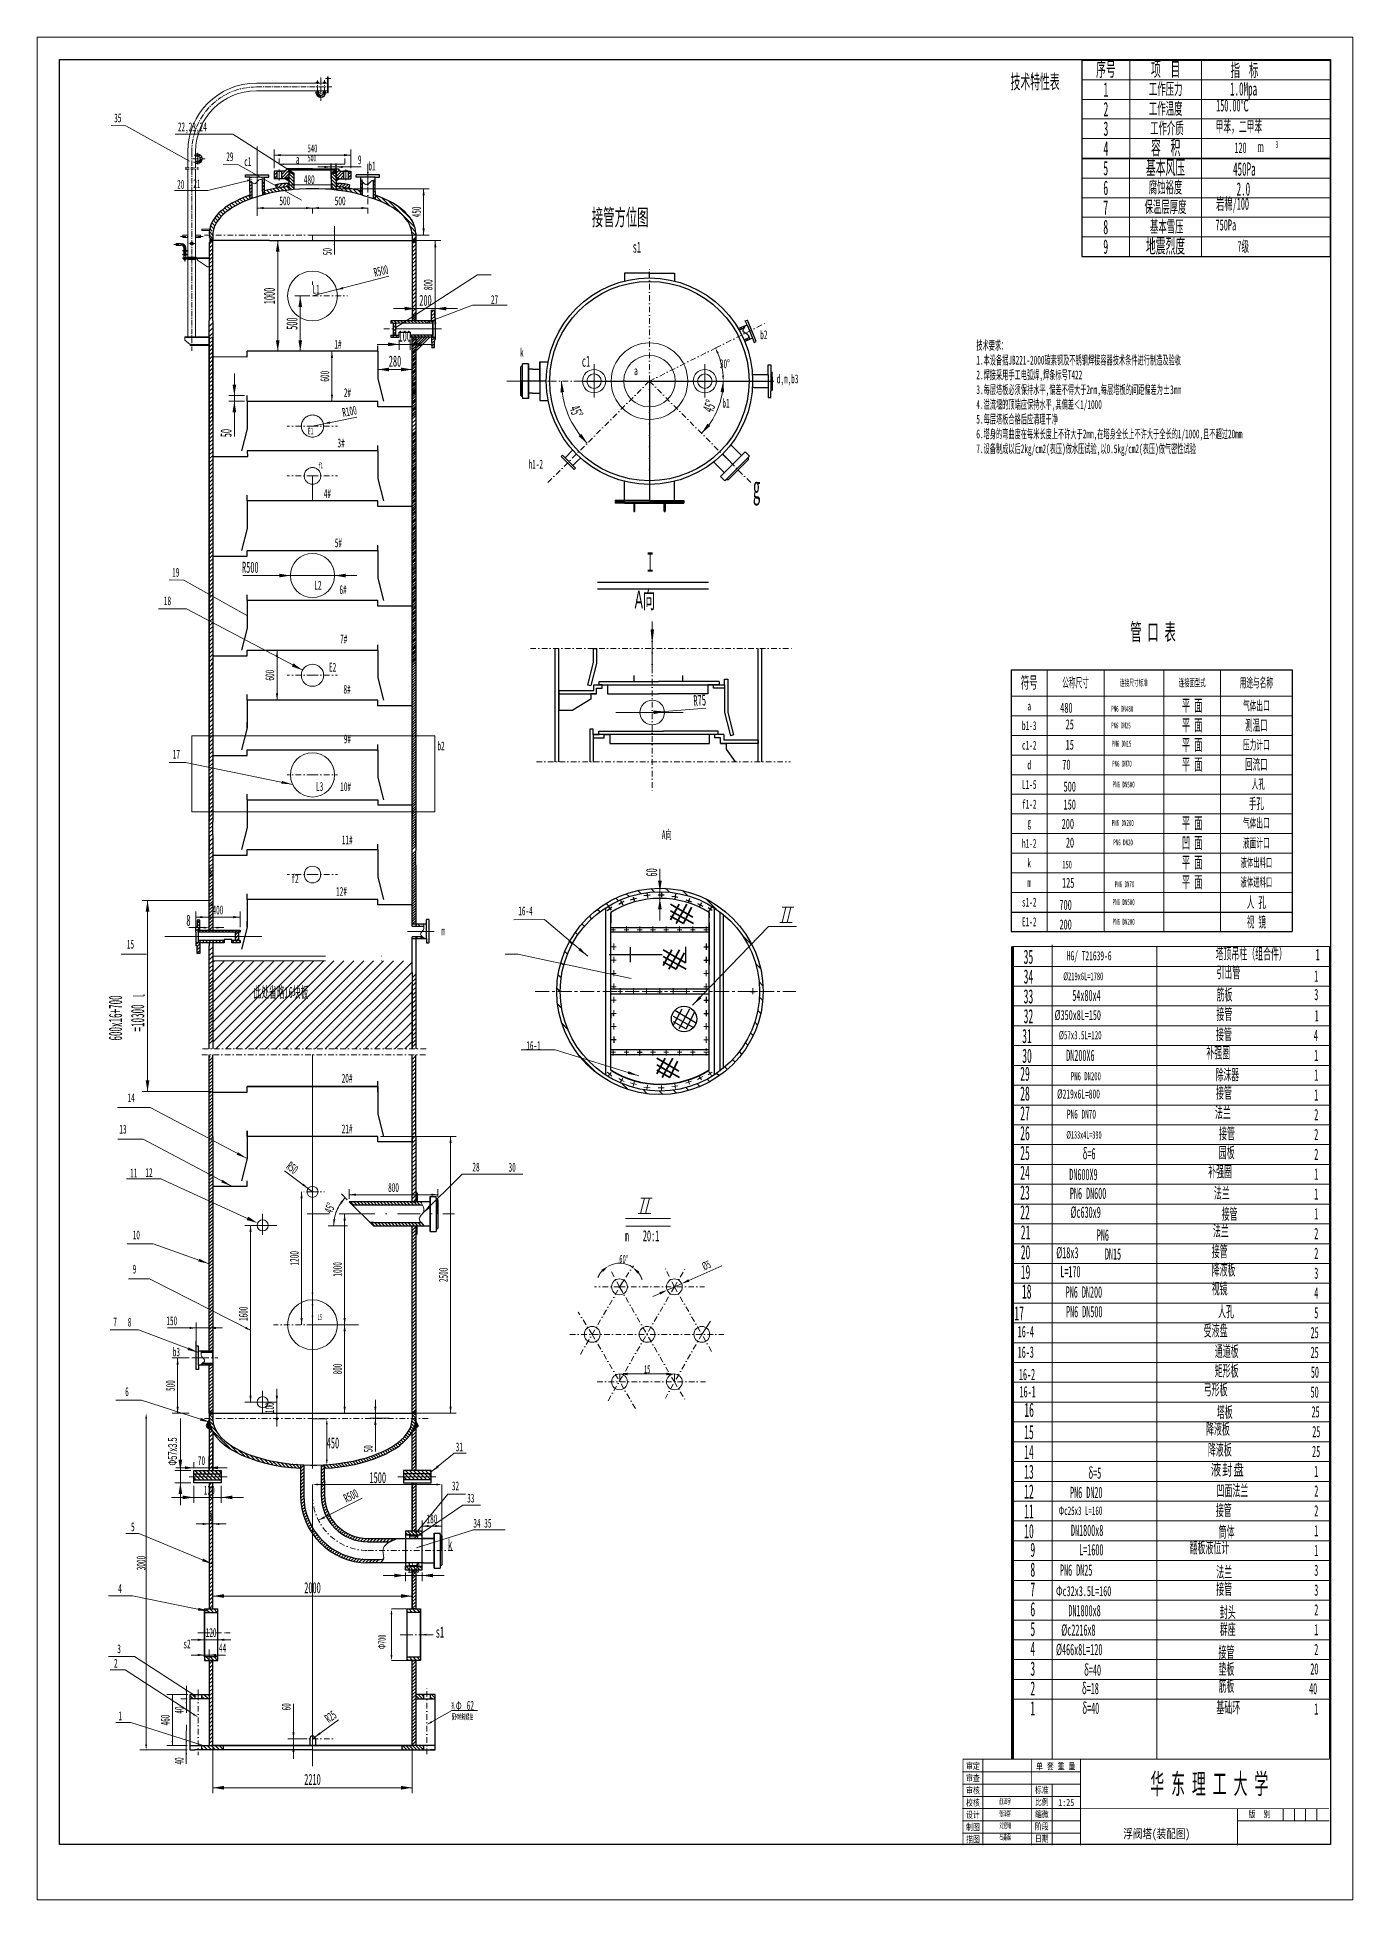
# Model space of a CAD drawing. Header units: millimetres. Extents: x -8058 to 12635, y -1342 to 1598.
# Drawn here: x 2120 to 2714, y 757 to 1598 of the extents above; entities that cross this region are included whole.
import ezdxf
from ezdxf.enums import TextEntityAlignment as Align

# ---------------------------------------------------------------- set-up
doc = ezdxf.new("R2010")
doc.units = ezdxf.units.MM
doc.header["$LTSCALE"] = 2
doc.header["$PDSIZE"] = -5
for name, pattern in [('ACAD_ISO03W100', [30, 12, -18]), ('ACAD_ISO10W100', [18, 12, -3, 0, -3]), ('CENTER', [2, 1.25, -0.25, 0.25, -0.25]), ('CENTERX2', [101.599999, 63.5, -12.7, 12.7, -12.7]), ('DASHDOTX2', [50.799999, 25.4, -12.7, 0, -12.7]), ('DIVIDE', [1.25, 0.5, -0.25, 0, -0.25, 0, -0.25]), ('DIVIDEX2', [63.499999, 25.4, -12.7, 0, -12.7, 0, -12.7])]:
    doc.linetypes.add(name, pattern=pattern)
doc.layers.get('0').update_dxf_attribs({"lineweight": 18})
for name, color, linetype, lineweight in [('1', 2, 'CENTER', 9), ('3', 4, 'DIVIDE', 9), ('A1', 7, 'Continuous', 30), ('text', 2, 'Continuous', 13), ('中心线', 4, 'Continuous', 18), ('塔板', 7, 'Continuous', 18), ('定位线', 7, 'CENTERX2', 18), ('尺寸线层', 3, 'Continuous', 18), ('标注', 1, 'Continuous', 18), ('粗实线', 7, 'Continuous', 50), ('细粗线', 7, 'Continuous', 30), ('说明', 7, 'Continuous', 18)]:
    doc.layers.add(name, color=color, linetype=linetype, lineweight=lineweight)
doc.styles.add('ROMANS', font='', dxfattribs={"width": 0.75})
doc.styles.get("Standard").update_dxf_attribs({"font": '', "width": 0.5})
doc.styles.add('标准', font='', dxfattribs={"width": 0.667})
doc.styles.add('样式 1', font='', dxfattribs={"width": 0.6})
doc.styles.add('样式 2', font='', dxfattribs={"width": 0.75})
doc.styles.add('样式 3', font='', dxfattribs={"width": 0.75})
doc.styles.get('ROMANS').set_extended_font_data('宋体')
doc.styles.get('Standard').set_extended_font_data('宋体')
doc.styles.get('标准').set_extended_font_data('宋体')
doc.styles.get('样式 1').set_extended_font_data('宋体')
doc.styles.get('样式 2').set_extended_font_data('宋体')
doc.styles.get('样式 3').set_extended_font_data('宋体')
doc.dimstyles.new('123', dxfattribs={"dimscale": 2, "dimtxt": 2.5, "dimasz": 2.5, "dimexe": 1.25, "dimexo": 0.625, "dimtad": 1, "dimdec": 0, "dimlfac": 20, "dimdsep": 46, "dimtxsty": 'Standard', "dimcen": 2.5, "dimdle": 5, "dimadec": 0, "dimazin": 0, "dimtfac": 1, "dimtdec": 0, "dimtmove": 0, "dimatfit": 3, "dimfxl": 1, "dimtolj": 1, "dimarcsym": 0})
pattern_1 = [(135, (0, 0), (-0.75, -0.75), [])]
pattern_2 = [(45, (0, 0), (-0.75, 0.75), [])]
pattern_3 = [(135, (0, 0), (-0.8980256, -0.8980256), [])]
pattern_4 = [(45, (0, 0), (-0.8980256, 0.8980256), [])]
pattern_5 = [(135.14324, (0, 0), (-0.74812266, -0.75187265), [])]
pattern_6 = [(45.14324, (0, 0), (-0.75187265, 0.74812266), [])]
pattern_7 = [(45, (0, 0), (-0.75, 0.75), [])]
pattern_8 = [(135, (0, 0), (-0.75, -0.75), [])]

msp = doc.modelspace()

# ---------------------------------------------------------------- texts
at = {"color": 0, "style": '样式 2', "width": 0.75}
for s, p in [('审定', (2542.284, 817.002)), ('审查', (2542.284, 811.483)), ('审核', (2542.284, 805.965)), ('标准', (2573.38, 806.137)), ('校核', (2542.284, 800.446)), ('比例', (2573.38, 800.778)), ('制图', (2542.284, 789.41)), ('设计', (2542.284, 794.928)), ('缩微', (2573.38, 795.259)), ('阶段', (2573.38, 789.741)), ('描图', (2542.284, 783.891)), ('日期', (2573.38, 784.223))]:
    msp.add_text(s, height=2.9432, dxfattribs=at).set_placement(p, align=Align.MIDDLE_CENTER)
at = {"color": 0, "attachment_point": 1}
for s, insert, char_height, width in [('27', (2324.628, 1481.118), 4, 9.23876), ('{\\farial|b0|i0|c134|p2;A}向', (2389.546, 1347.724), 8, 35.44547), ('PN{\\f@SimSun|b0|i0|c134|p2;6 }DN{\\f@SimSun|b0|i0|c134|p2;\\C256;25}', (2581.608, 908.007), 5.11069, 57.21691)]:
    msp.add_mtext(s, dxfattribs=dict(at, insert=insert, char_height=char_height, width=width))
at = {"color": 0, "attachment_point": 5}
for s, insert, char_height, width, style in [('单 套 重 量', (2579.651, 816.729), 2.9432, 25.63754, '样式 2'), ('{\\W0.5;华 东 理 工 大 学}', (2649.007, 808.466), 9.19737, 94.53767, '样式 1'), ('版  别', (2671.699, 795.062), 2.9432, 13.61416, '样式 2')]:
    msp.add_mtext(s, dxfattribs=dict(at, insert=insert, char_height=char_height, width=width, style=style))
at = {"layer": 'A1', "color": 0, "linetype": 'DASHDOTX2', "lineweight": 30, "char_height": 4, "attachment_point": 1}
for s, insert, width in [('b2', (2300.485, 1279.601), 16.36203), ('m', (2302.277, 1196.081), 4.86284)]:
    msp.add_mtext(s, dxfattribs=dict(at, insert=insert, width=width))
at = {"layer": 'A1', "color": 0, "linetype": 'DASHDOTX2', "lineweight": 0, "insert": (2217.42, 1168.877), "char_height": 5, "attachment_point": 1}
msp.add_mtext_dynamic_manual_height_columns('此处省略16块板', width=55.09542, gutter_width=73.562, heights=[6.62], dxfattribs=at)
at = {"layer": 'A1', "color": 0, "lineweight": 0, "insert": (2152.079, 1144.562), "char_height": 6, "width": 80.8251, "attachment_point": 1, "rotation": 90}
msp.add_mtext('600x16+700\\P  =10300', dxfattribs=at)
at = {"layer": 'A1', "color": 0, "linetype": 'DASHDOTX2', "lineweight": 0, "char_height": 4, "attachment_point": 1}
for s, insert, width in [('8', (2160.645, 1019.443), 8.76547), ('34 35', (2316.723, 928.64), 46.32066)]:
    msp.add_mtext(s, dxfattribs=dict(at, insert=insert, width=width))
at = {"layer": 'A1', "color": 0, "linetype": 'DASHDOTX2', "lineweight": 0, "insert": (2178.884, 952.637), "char_height": 4, "width": 87.73227, "attachment_point": 1, "rotation": 90}
msp.add_mtext('{\\farial|b0|i0|c134|p2;Φ57x3.5}', dxfattribs=at)
at = {"layer": 'text', "color": 0, "width": 0.75}
for s, height, style, p in [('1:25', 3.2191, 'ROMANS', (2584.427, 800.494)), ('浮阀塔(装配图)', 4.1204, '样式 3', (2625.239, 786.446))]:
    msp.add_text(s, height=height, dxfattribs=dict(at, style=style)).set_placement(p, align=Align.MIDDLE_CENTER)
at = {"layer": '尺寸线层', "linetype": 'DASHDOTX2', "char_height": 2.5, "width": 20.37695, "attachment_point": 1, "line_spacing_factor": 0.89982}
for s, insert in [('颜泽宇', (2554.25, 802.21)), ('刘宏琳', (2554.25, 791.292)), ('张泽群', (2554.172, 796.792)), ('石鑫磊', (2554.172, 786.184))]:
    msp.add_mtext(s, dxfattribs=dict(at, insert=insert))
at = {"layer": '标注', "color": 0, "width": 0.5}
for s, height, p in [('20', 4, (2182.967, 1529.171)), ('450', 5, (2250.496, 960.398)), ('2', 4, (2154.404, 861.388)), ('1', 4, (2156.503, 837.657)), ('孔', 2.5, (2306.678, 842.861)), ('Φ', 4, (2308.799, 842.152)), ('62', 4, (2313.719, 842.376)), ('配M地脚螺拴', 2.5, (2306.914, 837.944))]:
    msp.add_text(s, height=height, dxfattribs=at).set_placement(p)
msp.add_text('3000', height=4, rotation=90, dxfattribs=at).set_placement((2168.642, 905.37))
at = {"layer": '标注', "color": 0}
for s, insert, char_height, width, attachment_point in [('35', (2157.793, 1563.17), 4, 19.68326, 3), ('22,23,24', (2183.271, 1559.158), 4, 28.88988, 1), ('{\\ftimes new roman|b0|i0|c134|p2;m}', (2670.733, 1550.76), 5, 47.89637, 1), ('3', (2678.946, 1550.681), 3, 38.54574, 1), ('29', (2208.381, 1545.687), 4, 19.68326, 3), ('c1', (2213.247, 1543.526), 4, 7.86815, 1), ('\\pxt0.28125;a', (2236.579, 1544.479), 4, 7.86815, 1), ('b1', (2269.29, 1541.46), 4, 7.86815, 1), ('21', (2190.225, 1533.477), 4, 55.14766, 1), ('480', (2240.162, 1535.375), 4, 7.86815, 1), ('接管方位图', (2370.229, 1520.051), 7.5, 349.23588, 1), ('s1', (2388.664, 1505.345), 5, 19.22762, 1), ('L1', (2244.069, 1485.78), 4, 7.86815, 1), ('b2', (2446.259, 1465.284), 4, 7.86815, 1), ('1#', (2253.908, 1460.954), 4, 7.86815, 1), ('k', (2337.801, 1457.325), 4, 7.86815, 1), ('{\\f@SimSun|b0|i0|c134|p2;c}1', (2365.705, 1453.82), 5, 14.08331, 1), ('a', (2389.284, 1449.033), 4, 7.86815, 1), ('30%%D', (2428.022, 1452.178), 4, 7.86815, 1), ('2#', (2258.223, 1439.117), 4, 7.86815, 1), ('d,m,b3', (2453.697, 1445.354), 4, 7.86815, 1), ('b1', (2429.132, 1434.351), 4, 7.86815, 1), ('E1', (2242.057, 1421.248), 3, 13.53453, 1), ('3#', (2255.369, 1416.403), 4, 7.86815, 1), ('f1', (2246.752, 1405.507), 2.5, 2.81334, 1), ('h1-2', (2341.624, 1406.87), 4, 7.86815, 1), ('4#', (2249.175, 1393.555), 4, 7.86815, 1), ('5#', (2254.14, 1371.325), 4, 7.86815, 1), ('I', (2395.065, 1364.963), 8.739, 32.24792, 1), ('19', (2183.965, 1357.99), 4, 19.68326, 3), ('L2', (2244.884, 1352.162), 4, 7.86815, 1), ('6#', (2256.225, 1350.175), 4, 7.86815, 1), ('18', (2176.971, 1345.161), 4, 7.86815, 1), ('7#', (2256.549, 1327.898), 4, 7.86815, 1), ('E2', (2251.516, 1315.156), 4, 7.86815, 1), ('8#', (2258.06, 1305.236), 4, 7.86815, 1), ('9#', (2258.195, 1282.804), 4, 7.86815, 1), ('17', (2180.964, 1275.874), 4, 7.86815, 1), ('L3', (2245.666, 1261.315), 4, 7.86815, 1), ('10#', (2256.587, 1261.227), 4, 7.86815, 1), ('11#', (2257.327, 1237.197), 4, 7.86815, 1), ('A向', (2401.818, 1239.511), 4, 33.83591, 1), ('f2', (2234.554, 1219.636), 4, 7.86815, 1), ('12#', (2254.72, 1213.931), 4, 7.86815, 1), ('16-4', (2336.983, 1205.117), 4, 13.03529, 1), ('15', (2160.242, 1190.082), 4, 7.86815, 1), ('16-1', (2340.608, 1144.326), 4, 13.03529, 1), ('20#', (2257.247, 1129.551), 4, 12.88448, 1), ('14', (2160.57, 1120.745), 4, 7.86815, 1), ('13', (2156.85, 1106.592), 4, 7.86815, 1), ('\\pxt2;21#', (2257.248, 1106.711), 4, 12.86661, 1), ('11', (2161.716, 1086.761), 4, 7.86815, 1), ('12', (2168.647, 1086.98), 4, 19.49495, 1), ('28', (2316.282, 1089.464), 4, 19.71881, 1), ('30', (2332.597, 1089.333), 4, 18.31239, 1), ('10', (2162.891, 1058.785), 4, 7.86815, 1), ('m', (2384.991, 1058.932), 5.005, 13.03916, 1), ('20:1', (2393.218, 1058.932), 5.005, 17.85123, 1), ('9', (2162.89, 1043.38), 4, 7.86815, 1), ('7', (2154.131, 1019.55), 4, 7.86815, 1), ('L5', (2246.347, 1020.952), 2.5, 6.02618, 1), ('b3', (2180.979, 1005.971), 4, 7.00252, 1), ('6', (2159.473, 988.048), 4, 7.86815, 1), ('31', (2308.732, 963.083), 4, 14.16726, 1), ('1500', (2269.813, 949.728), 5, 17.64982, 1), ('32', (2307.012, 945.481), 4, 14.16726, 1), ('33', (2313.914, 939.962), 4, 19.49206, 1), ('5', (2162.153, 927.019), 4, 7.86815, 1), ('k', (2305.272, 919.568), 5, 7.31199, 1), ('翻板液位计', (2640.134, 918.221), 5.1107, 229.98112, 1), ('4', (2156.324, 899.147), 4, 7.86815, 1), ('s1', (2299.741, 879.978), 5, 14.48293, 1), ('3', (2155.922, 871.916), 4, 7.86815, 1), ('s2', (2185.773, 874.108), 4, 7.86815, 1)]:
    msp.add_mtext(s, dxfattribs=dict(at, insert=insert, char_height=char_height, width=width, attachment_point=attachment_point))
at = {"layer": '标注', "color": 0, "extrusion": (0, 0, -1), "insert": (2188.046, 1198.862), "char_height": 5, "width": 5.69832, "attachment_point": 5, "text_direction": (-1, 0, 0)}
msp.add_mtext('8', dxfattribs=at)
at = {"layer": '标注', "color": 0}
for s, insert, char_height, width, attachment_point, rotation in [('60%%D', (2384.602, 1045.927), 3.575, 13.80617, 5, 357.24826), ('%%C5', (2421.946, 1043.075), 3.575, 14.20502, 5, 24.021754), ('{\\farial|b0|i0|c134|p2;Φ}700', (2273.684, 869.743), 3.42458, 16.85491, 1, 90)]:
    msp.add_mtext(s, dxfattribs=dict(at, insert=insert, char_height=char_height, width=width, attachment_point=attachment_point, rotation=rotation))
at = {"layer": '标注', "color": 0, "linetype": 'DIVIDEX2', "insert": (2395.18, 996.13), "char_height": 3.575, "width": 8.42821, "attachment_point": 5}
msp.add_mtext('15', dxfattribs=at)
at = {"layer": '说明', "color": 0, "linetype": 'ACAD_ISO10W100', "width": 0.5}
for s, p in [('480', (2581.707, 1292.571)), ('25', (2584.149, 1285.093)), ('15', (2584.141, 1275.884)), ('500', (2583.23, 1256.971)), ('20', (2584.233, 1231.701)), ('700', (2581.353, 1203.582)), ('200', (2581.353, 1194.726))]:
    msp.add_text(s, height=4.55, dxfattribs=at).set_placement(p)
at = {"layer": '说明', "color": 0}
for s, insert, char_height, width, attachment_point in [('技术特性表', (2570.362, 1577.171), 6.48, 132.89524, 5), ('序号', (2602.327, 1582.843), 6.48, 21.6, 5), ('\\pxqc;{\\H0.9259x;指  标}', (2664.911, 1582.439), 6.48, 32.4, 5), ('1', (2602.327, 1573.987), 6.48, 21.6, 5), ('工作压力', (2629.327, 1573.987), 5.4, 32.4, 5), ('{\\H0.9259x;1.0Mpa}', (2664.477, 1573.423), 6.48, 32.4, 5), ('2', (2602.327, 1565.131), 6.48, 21.6, 5), ('工作温度', (2629.327, 1565.131), 5.4, 32.4, 5), ('150.00℃', (2652.121, 1569.502), 5.4, 33.73136, 1), ('3', (2602.327, 1556.275), 6.48, 21.6, 5), (' {\\H2x;工作介质}', (2629.327, 1556.275), 2.7, 32.4, 5), ('\\pxt7;{\\H1.323x;甲苯，二甲苯}', (2651.872, 1559.755), 3.78, 49.64243, 1), ('4', (2602.327, 1547.419), 6.48, 21.6, 5), ('容  积', (2629.327, 1547.419), 6.48, 32.4, 5), ('120    ', (2660.381, 1545.199), 4.86, 7.22891, 7), ('5', (2602.248, 1538.437), 6.48, 21.6, 5), ('\\pxqc;{\\H0.9259x;450Pa}', (2664.832, 1538.032), 6.48, 32.4, 5), ('6', (2602.248, 1529.581), 6.48, 21.6, 5), ('腐蚀裕度', (2629.248, 1529.581), 5.4, 32.4, 5), ('{\\H0.9259x;2.0}', (2664.397, 1529.017), 6.48, 32.4, 5), ('7', (2602.248, 1520.725), 6.48, 21.6, 5), ('保温层厚度', (2629.248, 1520.725), 5.4, 32.4, 5), ('岩棉/100', (2652.042, 1525.095), 5.4, 33.73136, 1), ('8', (2602.248, 1511.869), 6.48, 21.6, 5), (' {\\H2x;基本雪压}', (2629.248, 1511.869), 2.7, 32.4, 5), ('\\pxt5.292;750Pa', (2651.792, 1515.349), 5, 49.64243, 1), ('9', (2602.248, 1503.013), 6.48, 21.6, 5), ('地震烈度', (2629.248, 1503.013), 6.48, 32.4, 5), (' 7级', (2659.908, 1500.168), 4.86, 11.07754, 7), ('技术要求：\\P1.本设备据JB221-2000碳素钢及不锈钢焊接容器技术条件进行制造及验收\\P2.焊接采用手工电弧焊,焊条标号T422\\P3.每层塔板必须保持水平,偏差不得大于2mm,每层塔板的间距偏差为%%P3mm\\P4.溢流堰的顶端应保持水平,其偏差＜1/1000  \\P5.每层塔板合格后应清理干净\\P6.塔身的弯曲度在每米长度上不许大于2mm,在塔身全长上不许大于全长的1/1000,且不超过20mm\\P7.设备制成以后2kg/cm2(表压)做水压试验,以0.5kg/cm2(表压)做气密性试验', (2543.822, 1460.476), 4, 125.7971, 1), ('g', (2444.61, 1392.713), 10, 16.2, 5), ('管 口 表', (2623.608, 1328.616), 7.56, 67.64807, 5), ('符号', (2567.698, 1305.964), 5.4, 16.2, 5), ('公称尺寸', (2588.65, 1305.964), 4.32, 25.704, 5), ('用途与名称', (2670.274, 1305.964), 4.32, 32.39492, 5), ('a', (2567.698, 1295.596), 4, 16.2, 5), ('PN6 DN480', (2604.746, 1295.71), 2.7, 27.02527, 1), ('平 面', (2641.29, 1295.596), 5.4, 25.5744, 5), ('气体出口', (2670.274, 1295.596), 4.32, 32.39492, 5), ('b1-3', (2567.698, 1286.74), 4, 16.2, 5), ('PN6 DN25', (2604.708, 1288.194), 2.7, 28.49936, 1), ('平 面', (2641.29, 1286.74), 5.4, 25.5744, 5), ('测温口', (2670.274, 1286.74), 4.86, 32.39492, 5), ('c1-2', (2567.698, 1277.884), 4, 16.2, 5), ('PN6 DN15', (2605.048, 1279.987), 2.7, 28.00796, 1), ('平 面', (2641.29, 1277.884), 5.4, 25.5744, 5), ('压力计口', (2670.274, 1277.884), 4.32, 32.39492, 5), ('d', (2567.698, 1269.028), 4, 16.2, 5), ('PN6 DN70', (2605.165, 1270.951), 2.7, 25.05978, 1), ('平 面', (2641.29, 1269.028), 5.4, 25.5744, 5), ('回流口', (2670.274, 1269.028), 4.86, 32.39492, 5), ('L1-5', (2567.698, 1260.172), 4, 16.2, 5), ('PN6 DN500', (2605.388, 1261.553), 2.7, 25.05978, 1), (' 人孔', (2670.274, 1260.172), 4.32, 32.39492, 5), ('f1-2', (2567.698, 1251.316), 4, 16.2, 5), ('手孔', (2670.274, 1251.316), 4.86, 32.39492, 5), ('平 面', (2641.29, 1242.46), 5.4, 25.5744, 5), ('气体出口', (2670.274, 1242.579), 4.32, 32.39492, 5), ('g', (2567.698, 1242.46), 4, 16.2, 5), ('PN6 DN200', (2604.982, 1244.195), 2.7, 26.04258, 1), ('凹 面', (2641.29, 1233.604), 5.4, 25.5744, 5), ('液面计口', (2670.274, 1233.604), 4.32, 32.39492, 5), ('h1-2', (2567.698, 1233.604), 4, 16.2, 5), ('PN6 DN20', (2605.686, 1235.415), 2.7, 26.04258, 1), ('平 面', (2641.29, 1224.748), 5.4, 25.5744, 5), ('k', (2567.698, 1224.748), 4, 16.2, 5), ('150', (2582.665, 1225.784), 3.5, 0.60933, 1), ('液体出料口', (2670.274, 1224.748), 4.104, 32.39492, 5), ('m', (2567.698, 1215.892), 4, 16.2, 5), ('\\PPN6 DN70', (2606.349, 1221.005), 2.7, 26.53387, 1), ('平 面', (2641.29, 1215.892), 5.4, 25.5744, 5), ('液体进料口', (2670.274, 1215.892), 4.104, 32.39492, 5), ('s1-2', (2567.698, 1207.036), 4, 16.2, 5), ('PN6 DN500', (2605.388, 1208.417), 2.7, 25.05978, 1), ('人 孔', (2670.274, 1206.7), 4.86, 32.39492, 5), ('E1-2', (2567.698, 1198.18), 4, 16.2, 5), ('PN6 DN200', (2605.388, 1199.561), 2.7, 25.05978, 1), ('视 镜', (2670.274, 1197.844), 4.86, 32.39492, 5), ('{\\H0.5x;塔顶吊柱（组合件）}', (2651.837, 1186.355), 10.22138, 50.37522, 1), ('35', (2565.169, 1185.611), 6.3884, 12.77673, 1), ('{\\H0.5x;HG/ T21639-6}', (2584.652, 1184.928), 8.26297, 38.35368, 1), ('引出管', (2652.231, 1177.894), 5.1107, 35.343, 1), ('1', (2697.058, 1185.899), 5.111, 10.22138, 1), ('34', (2565.169, 1176.667), 6.3884, 12.77673, 1), ('%%C219x6L=1780', (2583.091, 1175.361), 3.54127, 29.89982, 1), ('1', (2696.405, 1176.261), 5.111, 10.22138, 1), ('33', (2565.169, 1167.723), 6.3884, 12.77673, 1), ('54x80x4', (2587.169, 1167.536), 5.1107, 45.99622, 1), ('筋板', (2652.288, 1167.86), 5.1107, 67.71666, 1), ('3', (2696.405, 1167.926), 5.111, 10.22138, 1), ('32', (2565.169, 1158.78), 6.3884, 12.77673, 1), ('%%C350x8L=150', (2579.165, 1158.332), 4.46702, 37.7161, 1), ('接管', (2652.232, 1159.06), 5.1107, 35.343, 1), ('1', (2696.587, 1158.324), 5.111, 10.22138, 1), ('31', (2564.527, 1149.836), 6.3884, 12.77673, 1), ('%%C57x3.5L=120', (2581.083, 1148.89), 3.78694, 31.97401, 1), ('接管', (2652.071, 1149.949), 5.1107, 35.343, 1), ('4', (2696.224, 1149.478), 5.111, 10.22138, 1), ('30', (2564.527, 1140.892), 6.3884, 12.77673, 1), ('DN200X6', (2584.416, 1140.446), 5.1107, 45.96056, 1), ('补强圈', (2647.685, 1141.658), 5.1107, 45.58785, 1), ('1', (2696.405, 1140.486), 5.111, 10.22138, 1), ('29', (2563.618, 1132.784), 6.3884, 12.77673, 1), ('PN6 DN200', (2586.545, 1130.314), 3.6784, 34.23585, 1), ('除沫器', (2651.958, 1131.684), 5, 50.37522, 1), ('1', (2696.405, 1131.542), 5.111, 10.22138, 1), ('28', (2563.618, 1123.84), 6.3884, 12.77673, 1), ('%%C219x6L=800', (2580.287, 1122.519), 4.12868, 34.85946, 1), ('接管', (2652.071, 1123.501), 5.1107, 35.343, 1), ('1', (2696.405, 1122.598), 5.111, 10.22138, 1), ('27', (2563.618, 1114.896), 6.3884, 12.77673, 1), ('PN6 DN70', (2584.74, 1113.351), 4.015, 37.36835, 1), ('{\\H0.5x;法兰}', (2651.59, 1114.626), 10.22138, 50.37522, 1), ('2', (2696.405, 1113.655), 5.111, 10.22138, 1), ('26', (2563.618, 1105.953), 6.3884, 12.77673, 1), ('%%C133x4L=390', (2584.479, 1103.688), 3.39253, 28.64395, 1), ('接管', (2653.435, 1105.155), 5.1107, 35.343, 1), ('2', (2696.405, 1104.711), 5.111, 10.22138, 1), ('25', (2563.618, 1097.009), 6.3884, 12.77673, 1), ('δ=6', (2591.824, 1096.053), 5.1107, 26.09119, 1), ('园板', (2653.298, 1096.596), 5.1107, 56.99918, 1), ('2', (2696.405, 1095.767), 5.111, 10.22138, 1), ('24', (2563.618, 1088.065), 6.3884, 12.77673, 1), ('DN600X9', (2585.809, 1086.664), 5.1107, 45.96056, 1), ('补强圈', (2648.502, 1087.969), 5.1107, 67.43563, 1), ('1', (2696.405, 1086.823), 5.111, 10.22138, 1), ('23', (2563.618, 1079.121), 6.3884, 12.77673, 1), ('PN6 DN600', (2586.077, 1078.148), 5.1107, 37.52982, 1), ('{\\H0.5x;法兰}', (2651.098, 1078.264), 10.22138, 50.37522, 1), ('1', (2696.405, 1077.88), 5.111, 10.22138, 1), ('1', (2696.405, 1077.88), 5.111, 10.22138, 1), ('1', (2696.405, 1077.88), 5.111, 10.22138, 1), ('22', (2563.618, 1070.178), 6.3884, 12.77673, 1), ('{\\H0.5x;%%Cc630x9}', (2586.341, 1069.62), 10.22138, 17.88742, 1), ('1', (2696.405, 1068.936), 5.111, 10.22138, 1), ('21', (2563.869, 1061.152), 6.3884, 12.77673, 1), ('{\\H0.5x;法兰}', (2650.679, 1061.188), 10.22138, 50.37522, 1), ('2', (2696.405, 1059.992), 5.111, 10.22138, 1), ('20', (2563.869, 1052.208), 6.3884, 12.77673, 1), ('%%C18x3\\P L=170 ', (2579.908, 1051.34), 5.1107, 49.17181, 1), ('{\\H0.5x;PN6       \\P  DN15}', (2598.229, 1059.263), 10.22138, 29.36602, 1), ('接管', (2650.155, 1051.92), 5.1107, 35.343, 1), ('19', (2563.869, 1043.264), 6.3884, 12.77673, 1), ('降液板\\P视镜', (2650.101, 1043.647), 5.1107, 67.71666, 1), ('2', (2696.405, 1051.049), 5.111, 10.22138, 1), ('3', (2696.405, 1042.105), 5.111, 10.22138, 1), ('18', (2564.391, 1034.449), 6.3884, 12.77673, 1), ('{\\H0.5x;PN6 DN200}', (2584.181, 1033.564), 10.22138, 47.4439, 1), ('4', (2696.405, 1033.161), 5.111, 10.22138, 1), (' 17', (2558.806, 1024.624), 6.3884, 12.77673, 1), ('PN6 DN500', (2584.334, 1024.721), 5.1107, 47.2739, 1), ('人孔', (2656.561, 1021.952), 5.1107, 1322.74011, 5), ('5', (2696.405, 1024.217), 5.111, 10.22138, 1), ('16-4', (2562.506, 1015.699), 5.1107, 12.77673, 1), ('受液盘', (2646.527, 1016.143), 5.1107, 44.97171, 1), ('25', (2694.758, 1015.274), 5.1107, 10.22138, 1), ('16-3', (2562.491, 1006.455), 5.1107, 15.65149, 1), ('25', (2694.758, 1006.33), 5.1107, 10.22138, 1), ('16-2', (2563.055, 996.382), 5.1107, 16.29033, 1), ('50', (2694.887, 997.386), 5.1107, 10.22138, 1), ('16-1', (2563.338, 988.567), 5.1107, 16.13062, 1), ('{\\H0.5x;弓形板}', (2646.496, 989.512), 10.22138, 35.49155, 1), ('50', (2694.758, 988.443), 5.1107, 10.22138, 1), ('16', (2565.473, 981.041), 6.3884, 30.97261, 1), ('25', (2695.191, 979.499), 5.1107, 10.22138, 1), ('15', (2565.414, 970.962), 6.3884, 12.77673, 1), ('降液板', (2647.551, 971.786), 5.1107, 42.53242, 1), ('25', (2695.494, 970.555), 5.1107, 10.22138, 1), ('14', (2565.414, 962.018), 6.3884, 12.77673, 1), ('降液板', (2648.404, 962.353), 5.1107, 42.53242, 1), ('25', (2695.435, 961.612), 5.1107, 13.55903, 1), ('13', (2565.414, 953.074), 6.3884, 12.77673, 1), ('{\\H0.5x;δ=5}', (2594.389, 951.828), 10.22138, 46.77582, 1), ('1', (2696.405, 952.668), 5.111, 10.22138, 1), ('12', (2565.414, 944.131), 6.3884, 12.77673, 1), ('{\\H0.5x;PN6 DN20}', (2586.174, 943.098), 10.22138, 47.28677, 1), ('凹面法兰', (2659.448, 941.126), 5.1107, 1322.74011, 5), ('2', (2696.405, 943.724), 5.111, 10.22138, 1), ('11', (2565.414, 935.187), 6.3884, 12.77673, 1), ('  Φc25x3 L=160', (2577.87, 934.193), 3.83302, 56.64918, 1), ('接管', (2655.559, 932.213), 5.1107, 1322.74011, 5), ('2', (2696.405, 934.78), 5.111, 10.22138, 1), ('10', (2565.414, 926.243), 6.3884, 12.77673, 1), ('DN1800x8', (2586.565, 925.974), 5.1107, 47.2739, 1), ('1', (2696.405, 925.837), 5.111, 10.22138, 1), ('9', (2568.218, 917.824), 6.388, 12.77673, 1), ('L=1600', (2590.263, 917.215), 5.1107, 17.88742, 1), ('1', (2696.405, 916.893), 5.111, 10.22138, 1), ('8', (2568.218, 908.88), 6.388, 12.77673, 1), ('3', (2696.405, 907.949), 5.111, 10.22138, 1), ('7', (2568.218, 899.936), 6.388, 12.77673, 1), ('{\\H1.333x;Φc32x3.5L=160}', (2579.79, 898.214), 3.37615, 68.98916, 1), ('3', (2696.405, 899.006), 5.111, 10.22138, 1), ('6', (2568.218, 890.993), 6.388, 12.77673, 1), ('DN1800x8', (2585.375, 889.723), 5.1107, 62.32772, 1), ('2', (2696.405, 890.062), 5.111, 10.22138, 1), ('5', (2568.218, 882.049), 6.388, 12.77673, 1), ('%%Cc2216{\\farial|b0|i0|c134|p2;x}8', (2582.171, 880.957), 5.11069, 77.31909, 1), ('1', (2696.405, 881.118), 5.111, 10.22138, 1), ('4', (2568.218, 873.105), 6.388, 12.77673, 1), ('%%C466x8L=120', (2579.791, 872.159), 5.11069, 99.80613, 1), ('2', (2696.405, 872.174), 5.111, 10.22138, 1), ('3', (2568.218, 864.161), 6.388, 12.77673, 1), ('{\\H0.5x;δ=40}', (2592.481, 862.884), 10.22138, 42.64151, 1), ('20', (2694.614, 863.41), 5.1107, 10.22138, 1), ('2', (2568.218, 855.218), 6.388, 12.77673, 1), ('{\\H0.5x;δ=18}', (2591.492, 854.551), 10.22138, 42.64151, 1), ('40', (2694.077, 854.466), 5.1107, 10.22138, 1), ('1', (2568.218, 846.274), 6.388, 12.77673, 1), ('{\\H0.5x;δ=40}', (2591.672, 845.658), 10.22138, 45.99622, 1), ('\\pxt11.9916,91.9363,107.925;基础环', (2657.581, 843.162), 5.11069, 1322.74011, 5), ('1', (2696.405, 845.343), 5.111, 10.22138, 1)]:
    msp.add_mtext(s, dxfattribs=dict(at, insert=insert, char_height=char_height, width=width, attachment_point=attachment_point))
at = {"layer": '说明', "color": 0, "attachment_point": 5}
for s, insert, char_height, width, line_spacing_factor in [('项  目', (2629.327, 1582.843), 6.48, 32.4, 2), ('基本风压', (2629.248, 1538.437), 6.48, 32.4, 2), ('接管', (2658.184, 1066.011), 5.1107, 1111.8189, 0.96), ('\\P通道板', (2656.865, 1007.203), 5.1107, 1322.74011, 0.75), ('矩形板', (2656.846, 995.157), 5.1107, 1322.74011, 0.75), ('塔板', (2655.983, 976.521), 5.1107, 1322.74011, 0.75), ('筒体', (2656.836, 922.443), 5.1107, 1322.74011, 0.9), ('法兰\\P接管', (2655.721, 900.48), 5.1107, 1322.74011, 0.9), ('封头\\P群座', (2657.353, 882.303), 5.1107, 1322.74011, 0.9), ('接管\\P垫板\\P筋板', (2656.751, 860.515), 5.1107, 1322.74011, 0.9)]:
    msp.add_mtext(s, dxfattribs=dict(at, insert=insert, char_height=char_height, width=width, line_spacing_factor=line_spacing_factor))
at = {"layer": '说明', "color": 0, "lineweight": 50, "attachment_point": 5}
for s, insert, char_height, width in [('连接尺寸标准', (2615.002, 1305.964), 3.024, 27), ('连接面型式', (2641.29, 1305.964), 3.456, 25.5744)]:
    msp.add_mtext(s, dxfattribs=dict(at, insert=insert, char_height=char_height, width=width))
at = {"layer": '说明', "color": 0, "linetype": 'ACAD_ISO10W100', "char_height": 4.55, "attachment_point": 1}
for s, insert, width in [(' 70', (2580.77, 1271.437), 26.04258), ('150', (2583.228, 1253.439), 24.56838), ('200', (2582.367, 1244.695), 25.55118), ('125', (2582.518, 1218.083), 25.704)]:
    msp.add_mtext(s, dxfattribs=dict(at, insert=insert, width=width))
at = {"layer": '说明', "color": 0, "insert": (2657.404, 950.503), "char_height": 5.1107, "width": 1322.74011, "attachment_point": 5, "style": '标准'}
msp.add_mtext('\\T1.1;液封盘', dxfattribs=at)

# ---------------------------------------------------------------- blocks, each defined once
blk = doc.blocks.new('*X2')
at = {"layer": 'A1', "linetype": 'Continuous', "lineweight": 0}
for p, q in [((440.62, 1281.4), (447.45, 1288.23)), ((440.62, 1280.28), (448.58, 1288.23)), ((440.62, 1285.89), (442.95, 1288.22)), ((440.62, 1284.77), (444.07, 1288.22)), ((440.62, 1283.64), (445.2, 1288.22)), ((440.62, 1282.52), (446.33, 1288.22)), ((440.62, 1287.01), (441.82, 1288.21)), ((440.62, 1279.15), (442.22, 1280.75)), ((440.62, 1278.03), (442.22, 1279.63)), ((440.62, 1276.91), (442.22, 1278.51)), ((440.62, 1275.79), (442.22, 1277.39)), ((440.62, 1274.66), (442.22, 1276.26)), ((440.62, 1273.54), (442.22, 1275.14)), ((440.62, 1272.42), (442.22, 1274.02)), ((440.62, 1271.3), (442.22, 1272.9)), ((440.62, 1270.17), (442.22, 1271.77)), ((440.62, 1269.05), (442.22, 1270.65)), ((440.62, 1267.93), (442.22, 1269.53)), ((440.62, 1266.81), (442.22, 1268.41)), ((440.62, 1265.68), (442.22, 1267.28)), ((440.62, 1264.56), (442.22, 1266.16)), ((440.62, 1263.44), (442.22, 1265.04)), ((440.62, 1262.32), (442.22, 1263.92)), ((440.62, 1261.19), (442.22, 1262.79)), ((440.62, 1260.07), (442.22, 1261.67)), ((440.62, 1258.95), (442.22, 1260.55)), ((440.62, 1257.83), (442.22, 1259.43)), ((440.62, 1256.7), (442.22, 1258.3)), ((440.62, 1255.58), (442.22, 1257.18)), ((440.62, 1254.46), (442.22, 1256.06)), ((440.62, 1253.33), (442.22, 1254.93)), ((440.62, 1252.21), (442.22, 1253.81)), ((440.62, 1244.35), (442.22, 1245.95)), ((440.62, 1243.23), (442.22, 1244.83)), ((440.62, 1242.11), (442.22, 1243.71)), ((440.62, 1240.99), (442.22, 1242.59)), ((440.62, 1239.86), (442.22, 1241.46)), ((440.62, 1238.74), (442.22, 1240.34)), ((440.62, 1237.62), (442.22, 1239.22)), ((440.62, 1236.5), (442.22, 1238.1)), ((440.62, 1235.37), (442.22, 1236.97)), ((440.62, 1234.25), (442.22, 1235.85)), ((440.62, 1233.13), (442.22, 1234.73)), ((440.62, 1232.01), (442.22, 1233.61)), ((440.62, 1230.88), (442.22, 1232.48)), ((440.62, 1229.76), (442.22, 1231.36)), ((440.62, 1228.64), (442.22, 1230.24)), ((440.62, 1227.52), (442.22, 1229.12)), ((440.62, 1226.39), (442.22, 1227.99)), ((440.62, 1225.27), (442.22, 1226.87)), ((440.62, 1224.15), (442.22, 1225.75)), ((440.62, 1223.03), (442.22, 1224.63)), ((440.62, 1221.9), (442.22, 1223.5)), ((440.62, 1220.78), (442.22, 1222.38)), ((440.62, 1219.66), (442.22, 1221.26)), ((440.62, 1218.54), (442.22, 1220.14)), ((440.62, 1217.41), (442.22, 1219.01)), ((440.62, 1216.29), (442.22, 1217.89)), ((440.62, 1215.17), (442.22, 1216.77)), ((440.62, 1214.05), (442.22, 1215.65)), ((440.62, 1212.92), (442.22, 1214.52)), ((440.62, 1211.8), (442.22, 1213.4)), ((440.62, 1210.68), (442.22, 1212.28)), ((440.62, 1209.56), (442.22, 1211.16)), ((440.62, 1208.43), (442.22, 1210.03)), ((440.62, 1207.31), (442.22, 1208.91)), ((440.62, 1206.19), (442.22, 1207.79)), ((440.62, 1205.07), (442.22, 1206.67)), ((440.62, 1203.94), (442.22, 1205.54)), ((440.62, 1202.82), (442.22, 1204.42)), ((440.62, 1201.7), (442.22, 1203.3)), ((440.62, 1200.58), (442.22, 1202.18)), ((440.62, 1199.45), (442.22, 1201.05)), ((440.62, 1198.33), (442.22, 1199.93)), ((440.62, 1197.21), (442.22, 1198.81)), ((440.62, 1196.09), (442.22, 1197.69)), ((440.62, 1194.96), (442.22, 1196.56)), ((440.62, 1193.84), (442.22, 1195.44)), ((440.62, 1192.72), (442.22, 1194.32)), ((440.62, 1191.6), (442.22, 1193.2)), ((440.62, 1190.47), (442.22, 1192.07)), ((440.62, 1189.35), (442.22, 1190.95)), ((440.62, 1188.23), (442.22, 1189.83)), ((440.62, 1187.11), (442.22, 1188.71)), ((440.62, 1185.98), (442.22, 1187.58)), ((440.62, 1184.86), (442.22, 1186.46)), ((440.62, 1183.74), (442.22, 1185.34)), ((440.62, 1182.62), (442.22, 1184.22)), ((440.62, 1181.49), (442.22, 1183.09)), ((440.62, 1180.37), (442.22, 1181.97)), ((440.62, 1179.25), (442.22, 1180.85)), ((440.62, 1178.13), (442.22, 1179.73)), ((440.62, 1177), (442.22, 1178.6)), ((440.62, 1175.88), (442.22, 1177.48)), ((440.62, 1174.76), (442.22, 1176.36)), ((440.62, 1173.64), (442.22, 1175.24)), ((440.62, 1172.51), (442.22, 1174.11)), ((440.62, 1171.39), (442.22, 1172.99)), ((440.62, 1170.27), (442.22, 1171.87)), ((440.62, 1169.14), (442.22, 1170.74)), ((440.62, 1168.02), (442.22, 1169.62)), ((440.62, 1166.9), (442.22, 1168.5)), ((440.62, 1165.78), (442.22, 1167.38)), ((440.62, 1164.65), (442.22, 1166.25)), ((440.62, 1163.53), (442.22, 1165.13)), ((440.62, 1162.41), (442.22, 1164.01)), ((440.62, 1161.29), (442.22, 1162.89)), ((440.62, 1160.16), (442.22, 1161.76)), ((440.62, 1159.04), (442.22, 1160.64)), ((440.62, 1157.92), (442.22, 1159.52)), ((440.62, 1156.8), (442.22, 1158.4)), ((440.62, 1155.67), (442.22, 1157.27)), ((440.62, 1154.55), (442.22, 1156.15)), ((440.62, 1153.43), (442.22, 1155.03)), ((440.62, 1152.31), (442.22, 1153.91)), ((440.62, 1151.18), (442.22, 1152.78)), ((440.62, 1150.06), (442.22, 1151.66)), ((440.62, 1148.94), (442.22, 1150.54)), ((440.62, 1147.82), (442.22, 1149.42)), ((440.62, 1146.69), (442.22, 1148.29)), ((440.62, 1145.57), (442.22, 1147.17)), ((440.62, 1144.45), (442.22, 1146.05)), ((440.62, 1143.33), (442.22, 1144.93)), ((440.62, 1142.2), (442.22, 1143.8)), ((440.62, 1141.08), (442.22, 1142.68)), ((440.62, 1139.96), (442.22, 1141.56)), ((440.62, 1138.84), (442.22, 1140.44)), ((440.62, 1137.71), (442.22, 1139.31)), ((440.62, 1136.59), (442.22, 1138.19)), ((440.62, 1135.47), (442.22, 1137.07)), ((440.62, 1134.35), (442.22, 1135.95)), ((440.62, 1133.22), (442.22, 1134.82)), ((440.62, 1132.1), (442.22, 1133.7)), ((440.62, 1130.98), (442.22, 1132.58)), ((440.62, 1129.86), (442.22, 1131.46)), ((440.62, 1128.73), (442.22, 1130.33)), ((440.62, 1127.61), (442.22, 1129.21)), ((440.62, 1126.49), (442.22, 1128.09)), ((440.62, 1125.37), (442.22, 1126.97)), ((440.62, 1124.24), (442.22, 1125.84)), ((440.62, 1123.12), (442.22, 1124.72)), ((440.62, 1122), (442.22, 1123.6)), ((440.62, 1120.88), (442.22, 1122.48)), ((440.62, 1119.75), (442.22, 1121.35)), ((440.62, 1118.63), (442.22, 1120.23)), ((440.62, 1117.51), (442.22, 1119.11)), ((440.62, 1116.39), (442.22, 1117.99)), ((440.62, 1115.26), (442.22, 1116.86)), ((440.62, 1114.14), (442.22, 1115.74)), ((440.62, 1113.02), (442.22, 1114.62)), ((440.62, 1111.9), (442.22, 1113.5)), ((440.62, 1110.77), (442.22, 1112.37)), ((440.62, 1109.65), (442.22, 1111.25)), ((440.62, 1108.53), (442.22, 1110.13)), ((440.62, 1107.41), (442.22, 1109.01)), ((440.62, 1106.28), (442.22, 1107.88)), ((440.62, 1105.16), (442.22, 1106.76)), ((440.62, 1104.04), (442.22, 1105.64)), ((440.62, 1102.92), (442.22, 1104.52)), ((440.62, 1101.79), (442.22, 1103.39)), ((440.62, 1100.67), (442.22, 1102.27)), ((440.62, 1099.55), (442.22, 1101.15)), ((440.62, 1098.43), (442.22, 1100.03)), ((440.62, 1097.3), (442.22, 1098.9)), ((440.62, 1096.18), (442.22, 1097.78)), ((440.62, 1095.06), (442.22, 1096.66)), ((440.62, 1093.94), (442.22, 1095.54)), ((440.62, 1092.81), (442.22, 1094.41)), ((440.62, 1091.69), (442.22, 1093.29)), ((440.62, 1090.57), (442.22, 1092.17)), ((440.62, 1089.45), (442.22, 1091.05)), ((440.62, 1088.32), (442.22, 1089.92)), ((440.62, 1087.2), (442.22, 1088.8)), ((440.62, 1086.08), (442.22, 1087.68)), ((440.62, 1084.96), (442.22, 1086.56)), ((440.62, 1083.83), (442.22, 1085.43)), ((440.62, 1082.71), (442.22, 1084.31)), ((440.62, 1081.59), (442.22, 1083.19)), ((440.62, 1080.46), (442.22, 1082.06)), ((440.62, 1079.34), (442.22, 1080.94)), ((440.62, 1078.22), (442.22, 1079.82)), ((440.62, 1077.1), (442.22, 1078.7)), ((440.62, 1075.97), (442.22, 1077.57)), ((440.62, 1074.85), (442.22, 1076.45)), ((440.62, 1073.73), (442.22, 1075.33)), ((440.62, 1072.61), (442.22, 1074.21)), ((440.62, 1071.48), (442.22, 1073.08)), ((440.62, 1070.36), (442.22, 1071.96)), ((440.62, 1069.24), (442.22, 1070.84)), ((440.62, 1068.12), (442.22, 1069.72)), ((440.62, 1066.99), (442.22, 1068.59)), ((440.62, 1065.87), (442.22, 1067.47)), ((440.62, 1064.75), (442.22, 1066.35)), ((440.62, 1063.63), (442.22, 1065.23)), ((440.62, 1062.5), (442.22, 1064.1)), ((440.62, 1061.38), (442.22, 1062.98)), ((440.62, 1060.26), (442.22, 1061.86)), ((440.62, 1059.14), (442.22, 1060.74)), ((440.62, 1058.01), (442.22, 1059.61)), ((440.62, 1056.89), (442.22, 1058.49)), ((440.62, 1054.65), (442.22, 1056.25)), ((440.62, 1053.52), (442.22, 1055.12)), ((440.62, 1052.4), (442.22, 1054)), ((440.62, 1051.28), (442.22, 1052.88)), ((440.62, 1050.16), (442.22, 1051.76)), ((440.62, 1049.03), (442.22, 1050.63)), ((440.62, 1047.91), (442.22, 1049.51)), ((440.62, 1046.79), (442.22, 1048.39)), ((440.62, 1045.67), (442.22, 1047.27)), ((440.62, 1044.54), (442.22, 1046.14)), ((440.62, 1043.42), (442.22, 1045.02)), ((440.62, 1042.3), (442.22, 1043.9)), ((440.62, 1041.18), (442.22, 1042.78)), ((440.62, 1040.05), (442.22, 1041.65)), ((440.62, 1038.93), (442.22, 1040.53)), ((440.62, 1037.81), (442.22, 1039.41)), ((440.62, 1036.69), (442.22, 1038.29)), ((440.62, 1035.56), (442.22, 1037.16)), ((440.62, 1034.44), (442.22, 1036.04)), ((440.62, 1033.32), (442.22, 1034.92)), ((440.62, 1032.2), (442.22, 1033.8)), ((440.62, 1031.07), (442.22, 1032.67)), ((440.62, 1029.95), (442.22, 1031.55)), ((440.62, 1028.83), (442.22, 1030.43)), ((440.62, 1027.71), (442.22, 1029.31)), ((440.62, 1026.58), (442.22, 1028.18)), ((440.62, 1025.46), (442.22, 1027.06)), ((440.62, 1024.34), (442.22, 1025.94)), ((440.62, 1023.22), (442.22, 1024.82)), ((441.66, 1023.13), (442.22, 1023.69)), ((442.22, 1022.57), (442.78, 1023.13))]:
    blk.add_line(p, q, dxfattribs=at)
blk = doc.blocks.new('*X3')
at = {"layer": 'A1', "color": 7, "linetype": 'Continuous', "lineweight": 0}
for p, q in [((440.62, 886.35), (441.17, 886.89)), ((440.62, 884.85), (442.22, 886.45)), ((440.62, 883.35), (442.22, 884.95)), ((440.62, 881.85), (442.22, 883.45)), ((440.62, 880.35), (442.22, 881.95)), ((440.62, 878.85), (442.22, 880.45)), ((440.62, 877.35), (442.22, 878.95)), ((440.62, 875.85), (442.22, 877.45)), ((440.62, 874.35), (442.22, 875.95)), ((440.62, 872.85), (442.22, 874.45)), ((440.62, 871.35), (442.22, 872.95)), ((440.62, 869.85), (442.22, 871.45)), ((440.62, 868.35), (442.22, 869.95)), ((440.62, 866.85), (442.22, 868.45)), ((440.62, 865.35), (442.22, 866.95)), ((440.62, 863.85), (442.22, 865.45)), ((440.62, 862.35), (442.22, 863.95)), ((440.62, 860.85), (442.22, 862.45)), ((440.62, 859.35), (442.22, 860.95)), ((440.62, 857.85), (442.22, 859.45)), ((440.62, 856.35), (442.22, 857.95)), ((440.62, 854.85), (442.22, 856.45)), ((440.62, 853.35), (442.22, 854.95)), ((440.62, 851.85), (442.22, 853.45)), ((440.62, 850.35), (442.22, 851.95)), ((440.62, 848.85), (442.22, 850.45)), ((440.62, 847.35), (442.22, 848.95)), ((440.62, 845.85), (442.22, 847.45)), ((440.62, 844.35), (442.22, 845.95)), ((440.62, 842.85), (442.22, 844.45)), ((440.62, 841.35), (442.22, 842.95)), ((440.62, 839.85), (442.22, 841.45)), ((440.62, 838.35), (442.22, 839.95)), ((440.62, 836.85), (442.22, 838.45)), ((440.62, 835.35), (442.22, 836.95)), ((440.62, 833.85), (442.22, 835.45)), ((440.62, 832.35), (442.22, 833.95)), ((440.62, 830.85), (442.22, 832.45)), ((440.62, 829.35), (442.22, 830.95)), ((440.62, 827.85), (442.22, 829.45)), ((440.62, 826.35), (442.22, 827.95)), ((440.62, 824.85), (442.22, 826.45)), ((440.62, 823.35), (442.22, 824.95)), ((440.62, 821.85), (442.22, 823.45)), ((440.62, 820.35), (442.22, 821.95)), ((440.62, 818.85), (442.22, 820.45)), ((440.62, 817.35), (442.22, 818.95)), ((440.62, 815.85), (442.22, 817.45)), ((440.62, 814.35), (442.22, 815.95)), ((440.62, 812.85), (442.22, 814.45)), ((440.62, 811.35), (442.22, 812.95)), ((440.62, 809.85), (442.22, 811.45)), ((440.62, 808.35), (442.22, 809.95)), ((440.62, 806.85), (442.22, 808.45)), ((440.62, 805.35), (442.22, 806.95)), ((440.62, 803.85), (442.22, 805.45)), ((440.62, 802.35), (442.22, 803.95))]:
    blk.add_line(p, q, dxfattribs=at)
blk = doc.blocks.new('*X4')
at = {"layer": 'A1', "color": 7, "linetype": 'Continuous', "lineweight": 0}
for p, q in [((350.91, 798.47), (349.02, 800.35)), ((350.62, 800.25), (349.41, 801.46)), ((350.62, 801.75), (350.3, 802.08)), ((442.22, 800.15), (440.62, 801.75)), ((442.08, 798.79), (440.62, 800.25)), ((351.12, 796.75), (349.24, 798.63)), ((352.77, 793.6), (349.59, 796.79)), ((358.57, 786.31), (350.68, 794.2)), ((437.43, 789.94), (436.32, 791.06)), ((438.18, 790.7), (437.11, 791.77)), ((438.82, 791.56), (437.77, 792.61)), ((439.46, 792.41), (438.35, 793.53)), ((440.11, 793.27), (438.93, 794.44)), ((440.71, 794.17), (439.52, 795.36)), ((441.15, 795.23), (439.93, 796.45)), ((441.59, 796.29), (440.19, 797.68)), ((441.9, 797.47), (440.46, 798.91)), ((362.13, 784.25), (357.74, 788.64)), ((364.87, 783.01), (361.86, 786.01)), ((367.48, 781.9), (364.58, 784.79)), ((369.65, 781.22), (367.3, 783.58)), ((371.83, 780.55), (369.5, 782.87)), ((374, 779.87), (371.66, 782.21)), ((420.9, 780.98), (419.65, 782.23)), ((422.06, 781.32), (420.82, 782.55)), ((423.2, 781.68), (422, 782.88)), ((424.26, 782.12), (423.08, 783.3)), ((425.32, 782.56), (424.14, 783.73)), ((426.37, 783), (425.2, 784.17)), ((427.43, 783.44), (426.27, 784.61)), ((428.49, 783.89), (427.33, 785.05)), ((429.49, 784.39), (428.39, 785.48)), ((430.43, 784.94), (429.34, 786.04)), ((431.38, 785.5), (430.28, 786.6)), ((432.32, 786.05), (431.22, 787.16)), ((433.27, 786.61), (432.15, 787.72)), ((434.18, 787.19), (433.09, 788.28)), ((435, 787.88), (433.96, 788.92)), ((435.81, 788.57), (434.75, 789.63)), ((436.62, 789.26), (435.53, 790.34)), ((375.88, 779.49), (373.82, 781.56)), ((377.76, 779.12), (375.78, 781.1)), ((379.63, 778.75), (377.64, 780.74)), ((381.5, 778.38), (379.5, 780.38)), ((383.21, 778.17), (381.36, 780.02)), ((384.88, 777.99), (383.12, 779.76)), ((386.55, 777.82), (384.78, 779.6)), ((388.22, 777.65), (386.44, 779.43)), ((389.89, 777.48), (388.11, 779.27)), ((401.84, 777.53), (400.31, 779.07)), ((403.21, 777.67), (401.7, 779.17)), ((404.57, 777.8), (403.09, 779.28)), ((405.94, 777.94), (404.49, 779.39)), ((407.3, 778.07), (405.88, 779.5)), ((408.67, 778.21), (407.26, 779.62)), ((409.94, 778.43), (408.54, 779.84)), ((411.2, 778.67), (409.82, 780.05)), ((412.47, 778.91), (411.1, 780.27)), ((413.73, 779.15), (412.38, 780.49)), ((414.99, 779.39), (413.67, 780.71)), ((416.25, 779.63), (414.95, 780.93)), ((417.41, 779.96), (416.13, 781.25)), ((418.57, 780.3), (417.3, 781.58)), ((419.73, 780.64), (418.47, 781.9))]:
    blk.add_line(p, q, dxfattribs=at)
blk = doc.blocks.new('*X5')
at = {"layer": 'A1', "color": 7, "linetype": 'Continuous', "lineweight": 0}
for p, q in [((390.15, 778.87), (390.18, 778.9)), ((390.15, 777.37), (391.65, 778.87)), ((390.15, 775.87), (391.65, 777.37)), ((390.15, 774.37), (391.65, 775.87)), ((390.15, 772.87), (391.65, 774.37)), ((390.15, 771.37), (391.65, 772.87)), ((390.15, 769.87), (391.65, 771.37)), ((390.15, 768.37), (391.65, 769.87)), ((390.15, 766.87), (391.65, 768.37)), ((390.15, 765.37), (391.65, 766.87)), ((390.26, 763.99), (391.65, 765.37)), ((390.38, 762.61), (391.76, 763.99)), ((390.5, 761.23), (391.88, 762.61)), ((390.65, 759.87), (392, 761.23)), ((390.96, 758.69), (392.18, 759.91)), ((391.28, 757.51), (392.5, 758.73)), ((391.6, 756.32), (392.82, 757.54)), ((391.91, 755.14), (393.13, 756.36)), ((392.36, 754.08), (393.48, 755.21)), ((392.83, 753.06), (393.96, 754.18)), ((393.31, 752.04), (394.43, 753.16)), ((393.79, 751.01), (394.91, 752.14)), ((394.27, 750), (395.39, 751.11)), ((394.89, 749.12), (395.96, 750.19)), ((395.51, 748.23), (396.58, 749.31)), ((396.13, 747.35), (397.2, 748.43)), ((396.75, 746.47), (397.82, 747.54)), ((397.38, 745.61), (398.44, 746.66)), ((398.13, 744.86), (399.19, 745.91)), ((398.88, 744.11), (399.94, 745.16)), ((399.63, 743.36), (400.69, 744.41)), ((400.38, 742.61), (401.44, 743.66)), ((401.15, 741.87), (402.22, 742.95)), ((402.03, 741.26), (403.1, 742.33)), ((402.91, 740.64), (403.99, 741.71)), ((403.8, 740.02), (404.87, 741.09)), ((404.68, 739.4), (405.75, 740.48)), ((405.59, 738.81), (406.71, 739.94)), ((406.61, 738.34), (407.74, 739.46)), ((407.63, 737.86), (408.76, 738.98)), ((408.66, 737.38), (409.78, 738.51)), ((409.68, 736.91), (410.82, 738.04)), ((410.78, 736.51), (412, 737.73)), ((411.96, 736.19), (413.18, 737.41)), ((413.15, 735.87), (414.37, 737.09)), ((414.33, 735.56), (415.55, 736.78)), ((415.54, 735.27), (416.92, 736.65)), ((416.92, 735.15), (418.3, 736.53)), ((418.3, 735.03), (419.68, 736.41)), ((419.68, 734.91), (421.1, 736.33)), ((421.1, 734.83), (422.6, 736.33)), ((422.6, 734.83), (424.1, 736.33)), ((424.1, 734.83), (425.6, 736.33))]:
    blk.add_line(p, q, dxfattribs=at)
blk = doc.blocks.new('*X6')
at = {"layer": 'A1', "color": 7, "linetype": 'Continuous', "lineweight": 0}
for p, q in [((399.6, 777.82), (400.68, 778.9)), ((399.6, 776.32), (401.1, 777.82)), ((399.6, 774.82), (401.1, 776.32)), ((399.6, 773.32), (401.1, 774.82)), ((399.6, 771.82), (401.1, 773.32)), ((399.6, 770.32), (401.1, 771.82)), ((399.6, 768.82), (401.1, 770.32)), ((399.6, 767.32), (401.1, 768.82)), ((399.6, 765.82), (401.1, 767.32)), ((399.68, 764.4), (401.1, 765.82)), ((399.8, 763.02), (401.18, 764.4)), ((399.92, 761.64), (401.3, 763.02)), ((400.23, 760.46), (401.45, 761.68)), ((400.55, 759.28), (401.77, 760.5)), ((400.87, 758.1), (402.09, 759.31)), ((401.35, 757.07), (402.47, 758.2)), ((401.82, 756.05), (402.95, 757.17)), ((402.3, 755.03), (403.43, 756.15)), ((402.89, 754.11), (403.96, 755.19)), ((403.5, 753.23), (404.58, 754.3)), ((404.12, 752.35), (405.2, 753.42)), ((404.79, 751.51), (405.84, 752.57)), ((405.54, 750.76), (406.59, 751.82)), ((406.29, 750.01), (407.34, 751.07)), ((407.04, 749.26), (408.1, 750.32)), ((407.91, 748.63), (408.98, 749.71)), ((408.79, 748.02), (409.86, 749.09)), ((409.67, 747.4), (410.75, 748.47)), ((410.63, 746.85), (411.75, 747.98)), ((411.65, 746.37), (412.77, 747.5)), ((412.67, 745.9), (413.8, 747.02)), ((413.74, 745.46), (414.96, 746.68)), ((414.92, 745.14), (416.14, 746.36)), ((416.1, 744.83), (417.34, 746.06)), ((417.34, 744.56), (418.72, 745.94)), ((418.72, 744.44), (420.1, 745.82)), ((420.1, 744.32), (421.55, 745.78)), ((421.55, 744.28), (423.05, 745.78)), ((423.05, 744.28), (424.55, 745.78)), ((424.55, 744.28), (426.05, 745.78)), ((426.05, 744.28), (427.55, 745.78)), ((427.55, 744.28), (429.05, 745.78)), ((429.05, 744.28), (430.55, 745.78)), ((430.59, 744.31), (432.05, 745.78)), ((433.37, 745.6), (433.55, 745.78))]:
    blk.add_line(p, q, dxfattribs=at)
blk = doc.blocks.new('*X7')
at = {"layer": 'A1', "color": 7, "linetype": 'Continuous', "lineweight": 0}
for p, q in [((345.58, 824.05), (345.31, 824.32)), ((346.33, 824.05), (345.7, 824.68)), ((347.08, 824.05), (346.23, 824.9)), ((347.83, 824.05), (346.98, 824.9)), ((348.58, 824.05), (347.73, 824.9)), ((349.33, 824.05), (348.48, 824.9)), ((350.08, 824.05), (349.23, 824.9)), ((350.64, 824.23), (349.98, 824.9))]:
    blk.add_line(p, q, dxfattribs=at)
blk = doc.blocks.new('*X8')
at = {"layer": '标注', "linetype": 'Continuous'}
for points in [[(2244.07, 1520.48), (2247.07, 1519.98), (2247.07, 1520.98)], [(2269.07, 1520.48), (2266.07, 1519.98), (2266.07, 1520.98)]]:
    blk.add_hatch(color=0, dxfattribs=at).paths.add_polyline_path(points, flags=0)
at = {"layer": '标注', "color": 0, "linetype": 'Continuous'}
for p, q in [((2244.07, 1520.59), (2244.07, 1517.98)), ((2269.07, 1520.48), (2244.07, 1520.48)), ((2269.07, 1520.59), (2269.07, 1517.98))]:
    blk.add_line(p, q, dxfattribs=at)
at = {"layer": '标注', "color": 0, "insert": (2256.57, 1523.7), "char_height": 4, "width": 8, "attachment_point": 5}
blk.add_mtext('500', dxfattribs=at)
blk = doc.blocks.new('*X9')
at = {"layer": '标注', "linetype": 'Continuous'}
for points in [[(2252.86, 1455.78), (2253.36, 1452.78), (2252.36, 1452.78)], [(2252.86, 1433.28), (2253.36, 1436.28), (2252.36, 1436.28)]]:
    blk.add_hatch(color=0, dxfattribs=at).paths.add_polyline_path(points, flags=0)
at = {"layer": '标注', "color": 0, "linetype": 'Continuous'}
for p, q in [((2251.81, 1455.78), (2255.36, 1455.78)), ((2252.86, 1455.78), (2252.86, 1433.28)), ((2251.81, 1433.28), (2255.36, 1433.28))]:
    blk.add_line(p, q, dxfattribs=at)
at = {"layer": '标注', "color": 0, "insert": (2249.63, 1444.53), "char_height": 4, "width": 8.0223, "attachment_point": 5, "rotation": 90}
blk.add_mtext('600', dxfattribs=at)
blk = doc.blocks.new('*X10')
at = {"layer": '标注', "linetype": 'Continuous'}
blk.add_hatch(color=0, dxfattribs=at).paths.add_polyline_path([(2242.07, 1077.76), (2239.97, 1079.96), (2239.37, 1079.16)], flags=0)
at = {"layer": '标注', "color": 0, "linetype": 'Continuous'}
blk.add_line((2231.39, 1085.75), (2244.07, 1076.26), dxfattribs=at)
at = {"layer": '标注', "color": 0, "linetype": 'Continuous', "insert": (2234.95, 1087.12), "char_height": 4, "width": 8.1117, "attachment_point": 5, "rotation": 323.17807}
blk.add_mtext('R50', dxfattribs=at)
blk = doc.blocks.new('*X11')
at = {"layer": '标注', "linetype": 'Continuous'}
for points in [[(2260.67, 1074.96), (2263.67, 1075.46), (2263.67, 1074.46)], [(2300.67, 1074.96), (2297.67, 1075.46), (2297.67, 1074.46)]]:
    blk.add_hatch(color=0, dxfattribs=at).paths.add_polyline_path(points, flags=0)
at = {"layer": '标注', "color": 0, "linetype": 'Continuous'}
for p, q in [((2260.67, 1073.06), (2260.67, 1077.46)), ((2300.67, 1073.96), (2300.67, 1077.46)), ((2260.67, 1074.96), (2300.67, 1074.96))]:
    blk.add_line(p, q, dxfattribs=at)
at = {"layer": '标注', "color": 0, "insert": (2280.67, 1078.19), "char_height": 4, "width": 8.0447, "attachment_point": 5}
blk.add_mtext('800', dxfattribs=at)
blk = doc.blocks.new('*X12')
at = {"layer": '标注', "linetype": 'Continuous'}
for points in [[(2306.41, 1101.26), (2306.91, 1098.26), (2305.91, 1098.26)], [(2306.41, 976.26), (2306.91, 979.26), (2305.91, 979.26)]]:
    blk.add_hatch(color=0, dxfattribs=at).paths.add_polyline_path(points, flags=0)
at = {"layer": '标注', "color": 0, "linetype": 'Continuous'}
for p, q in [((2274.82, 1101.26), (2308.91, 1101.26)), ((2306.41, 1101.26), (2306.41, 976.26)), ((2274.82, 976.26), (2308.91, 976.26))]:
    blk.add_line(p, q, dxfattribs=at)
at = {"layer": '标注', "color": 0, "insert": (2303.18, 1038.76), "char_height": 4, "width": 10.8603, "attachment_point": 5, "rotation": 90}
blk.add_mtext('2500', dxfattribs=at)
blk = doc.blocks.new('*X13')
at = {"layer": '标注', "linetype": 'Continuous'}
for points in [[(2239.15, 1076.26), (2239.65, 1073.26), (2238.65, 1073.26)], [(2239.15, 1016.26), (2239.65, 1019.26), (2238.65, 1019.26)]]:
    blk.add_hatch(color=0, dxfattribs=at).paths.add_polyline_path(points, flags=0)
at = {"layer": '标注', "color": 0, "linetype": 'Continuous'}
blk.add_line((2239.15, 1076.26), (2239.15, 1016.26), dxfattribs=at)
at = {"layer": '标注', "color": 0, "insert": (2235.91, 1046.26), "char_height": 4, "width": 10.5028, "attachment_point": 5, "rotation": 90}
blk.add_mtext('1200', dxfattribs=at)
blk = doc.blocks.new('*X14')
at = {"layer": '标注', "linetype": 'Continuous'}
for points in [[(2258.9, 1073.58), (2257.34, 1070.97), (2256.56, 1071.58)], [(2253.63, 1060.86), (2254.38, 1063.8), (2253.38, 1063.93)]]:
    blk.add_hatch(color=0, dxfattribs=at).paths.add_polyline_path(points, flags=0)
at = {"layer": '标注', "color": 0, "linetype": 'Continuous'}
for p, q in [((2259.79, 1072.69), (2257.13, 1075.35)), ((2259.85, 1060.86), (2251.13, 1060.86))]:
    blk.add_line(p, q, dxfattribs=at)
for start, end in [(135, 157.5), (157.5, 180)]:
    blk.add_arc((2271.62, 1060.86), 17.99, start, end, dxfattribs=at)
at = {"layer": '标注', "color": 0, "insert": (2251.9, 1069.02), "char_height": 4, "width": 8, "attachment_point": 5, "rotation": 67.5, "line_spacing_factor": 0.89982}
blk.add_mtext('45%%D', dxfattribs=at)
blk = doc.blocks.new('*X15')
at = {"layer": '标注', "linetype": 'Continuous'}
for points in [[(2183.17, 1001.26), (2183.67, 998.26), (2182.67, 998.26)], [(2183.17, 976.26), (2183.67, 979.26), (2182.67, 979.26)]]:
    blk.add_hatch(color=0, dxfattribs=at).paths.add_polyline_path(points, flags=0)
at = {"layer": '标注', "color": 0, "linetype": 'Continuous'}
for p, q in [((2188.36, 1001.26), (2180.67, 1001.26)), ((2183.17, 1001.26), (2183.17, 976.26)), ((2188.36, 976.26), (2180.67, 976.26))]:
    blk.add_line(p, q, dxfattribs=at)
at = {"layer": '标注', "color": 0, "insert": (2179.94, 988.76), "char_height": 4, "width": 8, "attachment_point": 5, "rotation": 90}
blk.add_mtext('500', dxfattribs=at)
blk = doc.blocks.new('*X16')
at = {"layer": '标注', "linetype": 'Continuous'}
for points in [[(2227.97, 981.26), (2228.47, 984.26), (2227.47, 984.26)], [(2227.97, 976.26), (2228.47, 973.26), (2227.47, 973.26)]]:
    blk.add_hatch(color=0, dxfattribs=at).paths.add_polyline_path(points, flags=0)
at = {"layer": '标注', "color": 0, "linetype": 'Continuous'}
blk.add_line((2227.97, 987.26), (2227.97, 970.26), dxfattribs=at)
at = {"layer": '标注', "color": 0, "insert": (2224.73, 978.76), "char_height": 4, "width": 8, "attachment_point": 5, "rotation": 90}
blk.add_mtext('100', dxfattribs=at)
blk = doc.blocks.new('*X17')
at = {"layer": '标注', "linetype": 'Continuous'}
for points in [[(2293.52, 925.35), (2296.52, 925.85), (2296.52, 924.85)], [(2302.52, 925.35), (2299.52, 925.85), (2299.52, 924.85)]]:
    blk.add_hatch(color=0, dxfattribs=at).paths.add_polyline_path(points, flags=0)
at = {"layer": '标注', "color": 0, "linetype": 'Continuous'}
for p, q in [((2293.52, 920.99), (2293.52, 927.85)), ((2293.52, 925.35), (2302.52, 925.35)), ((2302.52, 920.99), (2302.52, 927.85))]:
    blk.add_line(p, q, dxfattribs=at)
at = {"layer": '标注', "color": 0, "insert": (2298.02, 928.59), "char_height": 4, "width": 8, "attachment_point": 5}
blk.add_mtext('180', dxfattribs=at)
blk = doc.blocks.new('*X18')
at = {"layer": '标注', "linetype": 'Continuous'}
blk.add_hatch(color=0, dxfattribs=at).paths.add_polyline_path([(2246.78, 927.94), (2249.23, 929.74), (2249.68, 928.85)], flags=0)
at = {"layer": '标注', "color": 0, "linetype": 'Continuous'}
blk.add_line((2246.78, 927.94), (2266.44, 937.93), dxfattribs=at)
at = {"layer": '标注', "color": 0, "linetype": 'Continuous', "insert": (2261.42, 938.99), "char_height": 4, "width": 10.9721, "attachment_point": 5, "rotation": 26.94857}
blk.add_mtext('R500', dxfattribs=at)
blk = doc.blocks.new('*X19')
at = {"layer": '标注', "linetype": 'Continuous'}
for points in [[(2429.52, 1442.32), (2428.31, 1437.4), (2429.96, 1437.21)], [(2419.76, 1418.77), (2422.39, 1423.1), (2423.69, 1422.06)]]:
    blk.add_hatch(color=0, dxfattribs=at).paths.add_polyline_path(points, flags=0)
at = {"layer": '标注', "color": 0, "linetype": 'Continuous'}
for start, end in [(337.4947, 0), (314.98941, 337.4947)]:
    blk.add_arc((2396.22, 1442.32), 33.3, start, end, dxfattribs=at)
at = {"layer": '标注', "color": 0, "insert": (2423.4, 1431.06), "char_height": 5, "width": 10, "attachment_point": 5, "rotation": 67.4947, "line_spacing_factor": 0.89982}
blk.add_mtext('45%%D', dxfattribs=at)
blk = doc.blocks.new('*X20')
at = {"layer": '标注', "linetype": 'Continuous'}
for points in [[(2294.25, 1529.18), (2294.75, 1526.18), (2293.75, 1526.18)], [(2294.25, 1508.28), (2294.75, 1511.28), (2293.75, 1511.28)]]:
    blk.add_hatch(color=0, dxfattribs=at).paths.add_polyline_path(points, flags=0)
at = {"layer": '标注', "color": 0, "linetype": 'Continuous'}
for p, q in [((2245.32, 1529.18), (2296.75, 1529.18)), ((2294.25, 1529.18), (2294.25, 1508.28)), ((2245.32, 1508.28), (2296.75, 1508.28))]:
    blk.add_line(p, q, dxfattribs=at)
at = {"layer": '标注', "color": 0, "insert": (2291.02, 1518.73), "char_height": 4, "width": 8.0894, "attachment_point": 5, "rotation": 90}
blk.add_mtext('450', dxfattribs=at)
blk = doc.blocks.new('*X21')
at = {"layer": '标注', "linetype": 'Continuous'}
for points in [[(2226.77, 1544.37), (2229.77, 1544.87), (2229.77, 1543.87)], [(2261.36, 1544.37), (2258.36, 1544.87), (2258.36, 1543.87)]]:
    blk.add_hatch(color=0, dxfattribs=at).paths.add_polyline_path(points, flags=0)
at = {"layer": '标注', "color": 0, "linetype": 'Continuous'}
for p, q in [((2226.77, 1538.45), (2226.77, 1546.87)), ((2226.77, 1544.37), (2261.36, 1544.37)), ((2261.36, 1538.45), (2261.36, 1546.87))]:
    blk.add_line(p, q, dxfattribs=at)
at = {"layer": '标注', "color": 0, "insert": (2244.07, 1547.4), "char_height": 3.6, "width": 7.2, "attachment_point": 5}
blk.add_mtext('540', dxfattribs=at)
blk = doc.blocks.new('*X22')
at = {"layer": '标注', "linetype": 'Continuous'}
for points in [[(2272.46, 976.26), (2272.96, 979.26), (2271.96, 979.26)], [(2272.46, 974.01), (2272.96, 971.01), (2271.96, 971.01)]]:
    blk.add_hatch(color=0, dxfattribs=at).paths.add_polyline_path(points, flags=0)
at = {"layer": '标注', "color": 0, "linetype": 'Continuous'}
for p, q in [((2278.74, 976.26), (2269.96, 976.26)), ((2272.46, 982.26), (2272.46, 958.96)), ((2278.74, 974.01), (2269.96, 974.01))]:
    blk.add_line(p, q, dxfattribs=at)
at = {"layer": '标注', "color": 0, "insert": (2269.24, 960.23), "char_height": 4, "width": 8, "attachment_point": 5, "rotation": 90}
blk.add_mtext('50', dxfattribs=at)
blk = doc.blocks.new('*X23')
at = {"layer": '标注', "linetype": 'Continuous'}
for points in [[(2219.07, 1520.48), (2222.07, 1520.98), (2222.07, 1519.98)], [(2244.07, 1520.48), (2241.07, 1520.98), (2241.07, 1519.98)]]:
    blk.add_hatch(color=0, dxfattribs=at).paths.add_polyline_path(points, flags=0)
at = {"layer": '标注', "color": 0, "linetype": 'Continuous'}
for p, q in [((2219.07, 1534.23), (2219.07, 1517.98)), ((2219.07, 1520.48), (2244.07, 1520.48))]:
    blk.add_line(p, q, dxfattribs=at)
at = {"layer": '标注', "color": 0, "insert": (2231.57, 1523.7), "char_height": 4, "width": 8, "attachment_point": 5}
blk.add_mtext('500', dxfattribs=at)
blk = doc.blocks.new('*X24')
at = {"layer": '标注', "linetype": 'Continuous'}
for points in [[(2252.47, 1539.02), (2249.47, 1539.52), (2249.47, 1538.52)], [(2254.72, 1539.02), (2257.72, 1539.52), (2257.72, 1538.52)]]:
    blk.add_hatch(color=0, dxfattribs=at).paths.add_polyline_path(points, flags=0)
at = {"layer": '标注', "color": 0, "linetype": 'Continuous'}
for p, q in [((2252.47, 1539.24), (2252.47, 1536.52)), ((2254.72, 1539.24), (2254.72, 1536.52)), ((2246.47, 1539.02), (2265.98, 1539.02))]:
    blk.add_line(p, q, dxfattribs=at)
at = {"layer": '标注', "color": 0, "insert": (2265.4, 1542.25), "char_height": 4, "width": 8, "attachment_point": 5}
blk.add_mtext('9', dxfattribs=at)
blk = doc.blocks.new('*X25')
at = {"layer": '标注', "linetype": 'Continuous'}
for points in [[(2229, 1540.28), (2231, 1540.61), (2231, 1539.94)], [(2258.72, 1540.28), (2256.72, 1540.61), (2256.72, 1539.94)]]:
    blk.add_hatch(color=0, dxfattribs=at).paths.add_polyline_path(points, flags=0)
at = {"layer": '标注', "color": 0, "linetype": 'Continuous'}
for p, q in [((2229, 1540.36), (2229, 1542.78)), ((2229, 1540.28), (2258.72, 1540.28)), ((2258.72, 1540.36), (2258.72, 1542.78))]:
    blk.add_line(p, q, dxfattribs=at)
at = {"layer": '标注', "color": 0, "insert": (2243.86, 1543.01), "char_height": 3, "width": 6, "attachment_point": 5}
blk.add_mtext('500', dxfattribs=at)
blk = doc.blocks.new('*X26')
at = {"layer": '标注', "linetype": 'Continuous'}
for points in [[(2228.05, 1320.78), (2228.55, 1317.78), (2227.55, 1317.78)], [(2228.05, 1298.28), (2228.55, 1301.28), (2227.55, 1301.28)]]:
    blk.add_hatch(color=0, dxfattribs=at).paths.add_polyline_path(points, flags=0)
at = {"layer": '标注', "color": 0, "linetype": 'Continuous'}
for p, q in [((2215.82, 1320.78), (2230.55, 1320.78)), ((2228.05, 1320.78), (2228.05, 1298.28)), ((2215.82, 1298.28), (2230.55, 1298.28))]:
    blk.add_line(p, q, dxfattribs=at)
at = {"layer": '标注', "color": 0, "insert": (2224.82, 1309.53), "char_height": 4, "width": 8.0223, "attachment_point": 5, "rotation": 90}
blk.add_mtext('600', dxfattribs=at)
blk = doc.blocks.new('*X27')
at = {"layer": '标注', "linetype": 'Continuous'}
for points in [[(2195.27, 873.98), (2192.27, 874.48), (2192.27, 873.48)], [(2201.27, 873.98), (2204.27, 874.48), (2204.27, 873.48)]]:
    blk.add_hatch(color=0, dxfattribs=at).paths.add_polyline_path(points, flags=0)
at = {"layer": '标注', "color": 0, "linetype": 'Continuous'}
for p, q in [((2195.27, 875.19), (2195.27, 876.48)), ((2201.27, 875.19), (2201.27, 876.48)), ((2189.27, 873.98), (2207.27, 873.98))]:
    blk.add_line(p, q, dxfattribs=at)
at = {"layer": '标注', "color": 0, "insert": (2198.27, 877.22), "char_height": 4, "width": 8, "attachment_point": 5}
blk.add_mtext('120', dxfattribs=at)
blk = doc.blocks.new('*X28')
at = {"layer": '标注', "linetype": 'Continuous'}
for points in [[(2195.27, 867.1), (2192.27, 867.6), (2192.27, 866.6)], [(2197.47, 867.1), (2200.47, 867.6), (2200.47, 866.6)]]:
    blk.add_hatch(color=0, dxfattribs=at).paths.add_polyline_path(points, flags=0)
at = {"layer": '标注', "color": 0, "linetype": 'Continuous'}
for p, q in [((2189.27, 867.1), (2204.83, 867.1)), ((2195.27, 865.84), (2195.27, 869.6)), ((2197.47, 864.22), (2197.47, 869.6))]:
    blk.add_line(p, q, dxfattribs=at)
at = {"layer": '标注', "color": 0, "insert": (2203.5, 870.33), "char_height": 4, "width": 8, "attachment_point": 5}
blk.add_mtext('44', dxfattribs=at)
blk = doc.blocks.new('*X29')
at = {"layer": '标注', "linetype": 'Continuous'}
for points in [[(2197.47, 926.28), (2194.47, 926.78), (2194.47, 925.78)], [(2199.07, 926.28), (2202.07, 926.78), (2202.07, 925.78)]]:
    blk.add_hatch(color=0, dxfattribs=at).paths.add_polyline_path(points, flags=0)
at = {"layer": '标注', "color": 0, "linetype": 'Continuous'}
for p, q in [((2191.47, 926.28), (2205.07, 926.28)), ((2197.47, 925.05), (2197.47, 923.78)), ((2199.07, 925.05), (2199.07, 923.78))]:
    blk.add_line(p, q, dxfattribs=at)
at = {"layer": '标注', "color": 0, "insert": (2198.27, 929.51), "char_height": 4, "width": 8, "attachment_point": 5}
blk.add_mtext('8', dxfattribs=at)
blk = doc.blocks.new('*X30')
at = {"layer": '标注', "linetype": 'Continuous'}
for points in [[(2286.02, 903.02), (2281.02, 903.85), (2281.02, 902.18)], [(2293.52, 903.02), (2298.52, 903.85), (2298.52, 902.18)]]:
    blk.add_hatch(color=0, dxfattribs=at).paths.add_polyline_path(points, flags=0)
at = {"layer": '标注', "color": 0, "linetype": 'Continuous'}
for p, q in [((2276.02, 903.02), (2303.52, 903.02)), ((2286.02, 904.32), (2286.02, 900.52)), ((2293.52, 904.32), (2293.52, 900.52))]:
    blk.add_line(p, q, dxfattribs=at)
at = {"layer": '标注', "color": 0, "insert": (2289.77, 906.75), "char_height": 5, "width": 10, "attachment_point": 5}
blk.add_mtext('150', dxfattribs=at)
blk = doc.blocks.new('*X31')
at = {"layer": '标注', "linetype": 'Continuous'}
for points in [[(2258.58, 1016.26), (2259.08, 1013.26), (2258.08, 1013.26)], [(2258.58, 976.26), (2259.08, 979.26), (2258.08, 979.26)]]:
    blk.add_hatch(color=0, dxfattribs=at).paths.add_polyline_path(points, flags=0)
at = {"layer": '标注', "color": 0, "linetype": 'Continuous'}
for p, q in [((2245.32, 1016.26), (2261.08, 1016.26)), ((2258.58, 1016.26), (2258.58, 976.26)), ((2245.32, 976.26), (2261.08, 976.26))]:
    blk.add_line(p, q, dxfattribs=at)
at = {"layer": '标注', "color": 0, "insert": (2255.35, 996.26), "char_height": 4, "width": 8.0447, "attachment_point": 5, "rotation": 90}
blk.add_mtext('800', dxfattribs=at)
blk = doc.blocks.new('*X32')
at = {"layer": '标注', "linetype": 'Continuous'}
for points in [[(2216.09, 1061.09), (2216.59, 1058.09), (2215.59, 1058.09)], [(2216.09, 981.26), (2216.59, 984.26), (2215.59, 984.26)]]:
    blk.add_hatch(color=0, dxfattribs=at).paths.add_polyline_path(points, flags=0)
at = {"layer": '标注', "color": 0, "linetype": 'Continuous'}
for p, q in [((2220.32, 1061.09), (2213.59, 1061.09)), ((2216.09, 1061.09), (2216.09, 981.26)), ((2220.32, 981.26), (2213.59, 981.26))]:
    blk.add_line(p, q, dxfattribs=at)
at = {"layer": '标注', "color": 0, "insert": (2212.85, 1021.18), "char_height": 4, "width": 10.5028, "attachment_point": 5, "rotation": 90}
blk.add_mtext('1600', dxfattribs=at)
blk = doc.blocks.new('*X33')
at = {"layer": '标注', "linetype": 'Continuous'}
for points in [[(2258.58, 1066.26), (2259.08, 1063.26), (2258.08, 1063.26)], [(2258.58, 1016.26), (2259.08, 1019.26), (2258.08, 1019.26)]]:
    blk.add_hatch(color=0, dxfattribs=at).paths.add_polyline_path(points, flags=0)
at = {"layer": '标注', "color": 0, "linetype": 'Continuous'}
for p, q in [((2264.96, 1066.26), (2256.08, 1066.26)), ((2258.58, 1066.26), (2258.58, 1016.26)), ((2264.83, 1016.26), (2256.08, 1016.26))]:
    blk.add_line(p, q, dxfattribs=at)
at = {"layer": '标注', "color": 0, "insert": (2255.34, 1041.26), "char_height": 4, "width": 10.5028, "attachment_point": 5, "rotation": 90}
blk.add_mtext('1000', dxfattribs=at)
blk = doc.blocks.new('*X34')
at = {"layer": '标注', "linetype": 'Continuous'}
for points in [[(2191.59, 1014.78), (2188.59, 1015.28), (2188.59, 1014.28)], [(2197.47, 1014.78), (2200.47, 1015.28), (2200.47, 1014.28)]]:
    blk.add_hatch(color=0, dxfattribs=at).paths.add_polyline_path(points, flags=0)
at = {"layer": '标注', "color": 0, "linetype": 'Continuous'}
for p, q in [((2178.63, 1014.78), (2203.47, 1014.78)), ((2191.59, 1007.76), (2191.59, 1017.28)), ((2197.47, 1007.47), (2197.47, 1017.28))]:
    blk.add_line(p, q, dxfattribs=at)
at = {"layer": '标注', "color": 0, "insert": (2180.54, 1018.02), "char_height": 4, "width": 8, "attachment_point": 5}
blk.add_mtext('150', dxfattribs=at)
blk = doc.blocks.new('*X35')
at = {"layer": '标注', "linetype": 'Continuous'}
blk.add_hatch(color=0, dxfattribs=at).paths.add_polyline_path([(2248.97, 1423.02), (2252.01, 1423.13), (2251.81, 1424.11)], flags=0)
at = {"layer": '标注', "color": 0, "linetype": 'Continuous'}
blk.add_line((2264.11, 1426.08), (2244.07, 1422.03), dxfattribs=at)
at = {"layer": '标注', "color": 0, "linetype": 'Continuous', "insert": (2260.78, 1428.71), "char_height": 4, "width": 10.9721, "attachment_point": 5, "rotation": 11.43141}
blk.add_mtext('R100', dxfattribs=at)
blk = doc.blocks.new('*X36')
at = {"layer": '标注', "linetype": 'Continuous'}
for points in [[(2273.57, 1447.58), (2278.57, 1448.42), (2278.57, 1446.75)], [(2289.07, 1447.58), (2284.07, 1448.42), (2284.07, 1446.75)]]:
    blk.add_hatch(color=0, dxfattribs=at).paths.add_polyline_path(points, flags=0)
at = {"layer": '标注', "color": 0, "linetype": 'Continuous'}
for p, q in [((2273.57, 1448.31), (2273.57, 1445.08)), ((2273.57, 1447.58), (2289.07, 1447.58)), ((2289.07, 1448.31), (2289.07, 1445.08))]:
    blk.add_line(p, q, dxfattribs=at)
at = {"layer": '标注', "color": 0, "insert": (2281.32, 1451.31), "char_height": 5, "width": 10, "attachment_point": 5}
blk.add_mtext('280', dxfattribs=at)
blk = doc.blocks.new('*X37')
at = {"layer": '标注', "linetype": 'Continuous'}
blk.add_hatch(color=0, dxfattribs=at).paths.add_polyline_path([(2245.12, 830.01), (2247.83, 831.39), (2247.23, 832.2)], flags=0)
at = {"layer": '标注', "color": 0, "linetype": 'Continuous'}
blk.add_line((2255.78, 837.9), (2244.12, 829.26), dxfattribs=at)
at = {"layer": '标注', "color": 0, "linetype": 'Continuous', "insert": (2252.24, 839.3), "char_height": 4, "width": 8.0447, "attachment_point": 5, "rotation": 36.52631}
blk.add_mtext('R25', dxfattribs=at)
blk = doc.blocks.new('*X38')
at = {"layer": '标注', "color": 0, "linetype": 'Continuous'}
for p, q in [((6.68, -0.16), (0, 0)), ((35.45, -16.15), (6.68, -0.16))]:
    blk.add_line(p, q, dxfattribs=at)
at = {"layer": '标注', "color": 0}
blk.add_line((0, 0), (0, 0), dxfattribs=at)
blk = doc.blocks.new('*X39')
at = {"layer": '标注', "linetype": 'Continuous'}
for points in [[(2235.48, 829.26), (2235.98, 832.26), (2234.98, 832.26)], [(2235.48, 826.26), (2235.98, 823.26), (2234.98, 823.26)]]:
    blk.add_hatch(color=0, dxfattribs=at).paths.add_polyline_path(points, flags=0)
at = {"layer": '标注', "color": 0, "linetype": 'Continuous'}
for p, q in [((2235.48, 845.01), (2235.48, 820.26)), ((2241.62, 829.26), (2232.98, 829.26)), ((2241.62, 826.26), (2232.98, 826.26))]:
    blk.add_line(p, q, dxfattribs=at)
at = {"layer": '标注', "color": 0, "insert": (2232.25, 843.72), "char_height": 4, "width": 8, "attachment_point": 5, "rotation": 90}
blk.add_mtext('60', dxfattribs=at)
blk = doc.blocks.new('*X40')
at = {"layer": '标注', "linetype": 'Continuous'}
for points in [[(2208.79, 1435.78), (2207.96, 1440.78), (2209.63, 1440.78)], [(2208.79, 1433.28), (2207.96, 1428.28), (2209.63, 1428.28)]]:
    blk.add_hatch(color=0, dxfattribs=at).paths.add_polyline_path(points, flags=0)
at = {"layer": '标注', "color": 0, "linetype": 'Continuous'}
for p, q in [((2208.79, 1417.27), (2208.79, 1445.78)), ((2213.32, 1435.78), (2206.29, 1435.78)), ((2213.32, 1433.28), (2206.29, 1433.28))]:
    blk.add_line(p, q, dxfattribs=at)
at = {"layer": '标注', "color": 0, "insert": (2205.07, 1418.86), "char_height": 5, "width": 10, "attachment_point": 5, "rotation": 90}
blk.add_mtext('50', dxfattribs=at)
blk = doc.blocks.new('*X41')
at = {"layer": '标注', "linetype": 'Continuous'}
for points in [[(2199.07, 893.74), (2204.07, 892.91), (2204.07, 894.57)], [(2289.07, 893.74), (2284.07, 892.91), (2284.07, 894.57)]]:
    blk.add_hatch(color=0, dxfattribs=at).paths.add_polyline_path(points, flags=0)
at = {"layer": '标注', "color": 0, "linetype": 'Continuous'}
for p, q in [((2199.07, 893.24), (2199.07, 896.24)), ((2289.07, 893.74), (2199.07, 893.74)), ((2289.07, 892.97), (2289.07, 896.24))]:
    blk.add_line(p, q, dxfattribs=at)
at = {"layer": '标注', "color": 0, "insert": (2244.07, 897.46), "char_height": 5, "width": 13.5754, "attachment_point": 5}
blk.add_mtext('2000', dxfattribs=at)
blk = doc.blocks.new('*X42')
at = {"layer": '标注', "linetype": 'Continuous'}
blk.add_hatch(color=0, dxfattribs=at).paths.add_polyline_path([(2254.96, 1483.59), (2257.99, 1483.86), (2257.74, 1484.82)], flags=0)
at = {"layer": '标注', "color": 0, "linetype": 'Continuous'}
blk.add_line((2278.47, 1489.66), (2244.07, 1480.78), dxfattribs=at)
at = {"layer": '标注', "color": 0, "linetype": 'Continuous', "insert": (2275.01, 1492.1), "char_height": 4, "width": 10.9721, "attachment_point": 5, "rotation": 14.47113}
blk.add_mtext('R500', dxfattribs=at)
blk = doc.blocks.new('*X43')
at = {"layer": '标注', "linetype": 'Continuous'}
for points in [[(2228.37, 1505.78), (2229.2, 1500.78), (2227.53, 1500.78)], [(2228.37, 1455.78), (2229.2, 1460.78), (2227.53, 1460.78)]]:
    blk.add_hatch(color=0, dxfattribs=at).paths.add_polyline_path(points, flags=0)
at = {"layer": '标注', "color": 0, "linetype": 'Continuous'}
for p, q in [((2225.93, 1505.78), (2230.87, 1505.78)), ((2228.37, 1505.78), (2228.37, 1455.78)), ((2219.42, 1455.78), (2230.87, 1455.78))]:
    blk.add_line(p, q, dxfattribs=at)
at = {"layer": '标注', "color": 0, "insert": (2224.63, 1480.78), "char_height": 5, "width": 13.1285, "attachment_point": 5, "rotation": 90}
blk.add_mtext('1000', dxfattribs=at)
blk = doc.blocks.new('*X44')
at = {"layer": '标注', "linetype": 'Continuous'}
for points in [[(2238.55, 1480.78), (2239.38, 1475.78), (2237.72, 1475.78)], [(2238.55, 1455.78), (2239.38, 1460.78), (2237.72, 1460.78)]]:
    blk.add_hatch(color=0, dxfattribs=at).paths.add_polyline_path(points, flags=0)
at = {"layer": '标注', "color": 0, "linetype": 'Continuous'}
for p, q in [((2242.82, 1480.78), (2236.05, 1480.78)), ((2238.55, 1480.78), (2238.55, 1455.78)), ((2242.82, 1455.78), (2236.05, 1455.78))]:
    blk.add_line(p, q, dxfattribs=at)
at = {"layer": '标注', "color": 0, "insert": (2234.83, 1468.28), "char_height": 5, "width": 10, "attachment_point": 5, "rotation": 90}
blk.add_mtext('500', dxfattribs=at)
blk = doc.blocks.new('*X45')
at = {"layer": '标注', "linetype": 'Continuous'}
for points in [[(2187.12, 849.26), (2187.45, 851.26), (2186.78, 851.26)], [(2187.12, 847.26), (2187.45, 845.26), (2186.78, 845.26)]]:
    blk.add_hatch(color=0, dxfattribs=at).paths.add_polyline_path(points, flags=0)
at = {"layer": '标注', "color": 0, "linetype": 'Continuous'}
for p, q in [((2187.12, 853.26), (2187.12, 840.95)), ((2187.47, 849.26), (2184.62, 849.26)), ((2187.47, 847.26), (2184.62, 847.26))]:
    blk.add_line(p, q, dxfattribs=at)
at = {"layer": '标注', "color": 0, "insert": (2183.89, 842.26), "char_height": 4, "width": 8, "attachment_point": 5, "rotation": 90}
blk.add_mtext('40', dxfattribs=at)
blk = doc.blocks.new('*X46')
at = {"layer": '标注', "linetype": 'Continuous'}
for points in [[(2187.1, 826.26), (2187.43, 828.26), (2186.77, 828.26)], [(2187.1, 824.26), (2187.43, 822.26), (2186.77, 822.26)]]:
    blk.add_hatch(color=0, dxfattribs=at).paths.add_polyline_path(points, flags=0)
at = {"layer": '标注', "color": 0, "linetype": 'Continuous'}
for p, q in [((2187.47, 826.26), (2184.6, 826.26)), ((2187.47, 824.26), (2184.6, 824.26)), ((2187.1, 830.26), (2187.1, 817.95))]:
    blk.add_line(p, q, dxfattribs=at)
at = {"layer": '标注', "color": 0, "insert": (2183.87, 819.26), "char_height": 4, "width": 8, "attachment_point": 5, "rotation": 90}
blk.add_mtext('40', dxfattribs=at)
blk = doc.blocks.new('*X47')
at = {"layer": '标注', "linetype": 'Continuous'}
for points in [[(2180.82, 849.26), (2181.15, 847.26), (2180.48, 847.26)], [(2180.82, 826.26), (2181.15, 828.26), (2180.48, 828.26)]]:
    blk.add_hatch(color=0, dxfattribs=at).paths.add_polyline_path(points, flags=0)
at = {"layer": '标注', "color": 0, "linetype": 'Continuous'}
for p, q in [((2187.77, 849.26), (2178.32, 849.26)), ((2180.82, 849.26), (2180.82, 826.26)), ((2187.47, 826.26), (2178.32, 826.26))]:
    blk.add_line(p, q, dxfattribs=at)
at = {"layer": '标注', "color": 0, "insert": (2177.59, 837.76), "char_height": 4, "width": 8.0894, "attachment_point": 5, "rotation": 90}
blk.add_mtext('460', dxfattribs=at)
blk = doc.blocks.new('*X48')
at = {"layer": '标注', "linetype": 'Continuous'}
blk.add_hatch(color=0, dxfattribs=at).paths.add_polyline_path([(39.42, -10.32), (37.43, -9.96), (37.59, -9.48)], flags=0)
at = {"layer": '标注', "color": 0, "linetype": 'Continuous'}
for p, q in [((6.77, 0), (0, 0)), ((39.42, -10.32), (6.77, 0))]:
    blk.add_line(p, q, dxfattribs=at)
at = {"layer": '标注', "color": 0}
blk.add_line((0, 0), (0, 0), dxfattribs=at)
blk = doc.blocks.new('*X49')
at = {"layer": '标注', "linetype": 'Continuous'}
blk.add_hatch(color=0, dxfattribs=at).paths.add_polyline_path([(45.49, -7.07), (40.47, -6.68), (40.72, -5.46)], flags=0)
at = {"layer": '标注', "color": 0, "linetype": 'Continuous'}
for p, q in [((10.86, 0), (0, 0)), ((45.49, -7.07), (10.86, 0))]:
    blk.add_line(p, q, dxfattribs=at)
at = {"layer": '标注', "color": 0}
blk.add_line((0, 0), (0, 0), dxfattribs=at)
blk = doc.blocks.new('*X50')
at = {"layer": '标注', "linetype": 'Continuous'}
blk.add_hatch(color=0, dxfattribs=at).paths.add_polyline_path([(30.1, -12.46), (25.24, -11.13), (25.72, -9.97)], flags=0)
at = {"layer": '标注', "color": 0, "linetype": 'Continuous'}
blk.add_line((30.1, -12.46), (0, 0), dxfattribs=at)
at = {"layer": '标注', "color": 0}
blk.add_line((0, 0), (0, 0), dxfattribs=at)
blk = doc.blocks.new('*X51')
at = {"layer": '标注', "linetype": 'Continuous'}
blk.add_hatch(color=0, dxfattribs=at).paths.add_polyline_path([(42.98, -10.08), (38.03, -9.14), (38.42, -7.95)], flags=0)
at = {"layer": '标注', "color": 0, "linetype": 'Continuous'}
for p, q in [((11.65, 0), (0, 0)), ((42.98, -10.08), (11.65, 0))]:
    blk.add_line(p, q, dxfattribs=at)
at = {"layer": '标注', "color": 0}
blk.add_line((0, 0), (0, 0), dxfattribs=at)
blk = doc.blocks.new('*X52')
at = {"layer": '标注', "linetype": 'Continuous'}
blk.add_hatch(color=0, dxfattribs=at).paths.add_polyline_path([(39.87, -10.25), (34.97, -9.06), (35.42, -7.89)], flags=0)
at = {"layer": '标注', "color": 0, "linetype": 'Continuous'}
for p, q in [((12.86, 0), (0, 0)), ((39.87, -10.25), (12.86, 0))]:
    blk.add_line(p, q, dxfattribs=at)
at = {"layer": '标注', "color": 0}
blk.add_line((0, 0), (0, 0), dxfattribs=at)
blk = doc.blocks.new('*X53')
at = {"layer": '标注', "linetype": 'Continuous'}
blk.add_hatch(color=0, dxfattribs=at).paths.add_polyline_path([(37.06, -9.03), (32.14, -7.94), (32.56, -6.76)], flags=0)
at = {"layer": '标注', "color": 0, "linetype": 'Continuous'}
for p, q in [((11.77, 0), (0, 0)), ((37.06, -9.03), (11.77, 0))]:
    blk.add_line(p, q, dxfattribs=at)
at = {"layer": '标注', "color": 0}
blk.add_line((0, 0), (0, 0), dxfattribs=at)
blk = doc.blocks.new('*X54')
at = {"layer": '标注', "linetype": 'Continuous'}
blk.add_hatch(color=0, dxfattribs=at).paths.add_polyline_path([(58.62, -23.03), (53.9, -21.26), (54.48, -20.15)], flags=0)
at = {"layer": '标注', "color": 0, "linetype": 'Continuous'}
for p, q in [((14.75, 0), (0, 0)), ((58.62, -23.03), (14.75, 0))]:
    blk.add_line(p, q, dxfattribs=at)
at = {"layer": '标注', "color": 0}
blk.add_line((0, 0), (0, 0), dxfattribs=at)
blk = doc.blocks.new('*X55')
at = {"layer": '标注', "linetype": 'Continuous'}
blk.add_hatch(color=0, dxfattribs=at).paths.add_polyline_path([(40.07, -21.3), (35.36, -19.51), (35.95, -18.4)], flags=0)
at = {"layer": '标注', "color": 0, "linetype": 'Continuous'}
blk.add_line((40.07, -21.3), (0, 0), dxfattribs=at)
at = {"layer": '标注', "color": 0}
blk.add_line((0, 0), (0, 0), dxfattribs=at)
blk = doc.blocks.new('*X56')
at = {"layer": '标注', "linetype": 'Continuous'}
for points in [[(2253.97, 1508.28), (2254.3, 1510.28), (2253.63, 1510.28)], [(2253.97, 1505.78), (2254.3, 1503.78), (2253.63, 1503.78)]]:
    blk.add_hatch(color=0, dxfattribs=at).paths.add_polyline_path(points, flags=0)
at = {"layer": '标注', "color": 0, "linetype": 'Continuous'}
for p, q in [((2245.32, 1508.28), (2256.47, 1508.28)), ((2245.32, 1505.78), (2256.47, 1505.78)), ((2253.97, 1512.28), (2253.97, 1499.53))]:
    blk.add_line(p, q, dxfattribs=at)
at = {"layer": '标注', "color": 0, "insert": (2250.74, 1500.81), "char_height": 4, "width": 8, "attachment_point": 5, "rotation": 90}
blk.add_mtext('50', dxfattribs=at)
blk = doc.blocks.new('*X57')
at = {"layer": '标注', "linetype": 'Continuous'}
blk.add_hatch(color=0, dxfattribs=at).paths.add_polyline_path([(27.55, -17.65), (25.73, -16.78), (26, -16.36)], flags=0)
at = {"layer": '标注', "color": 0, "linetype": 'Continuous'}
blk.add_line((27.55, -17.65), (0, 0), dxfattribs=at)
at = {"layer": '标注', "color": 0}
blk.add_line((0, 0), (0, 0), dxfattribs=at)
blk = doc.blocks.new('*X58')
at = {"layer": '标注', "linetype": 'Continuous'}
for points in [[(2283.22, 1458.92), (2278.22, 1458.09), (2278.22, 1459.76)], [(2288.22, 1458.92), (2293.22, 1458.09), (2293.22, 1459.76)]]:
    blk.add_hatch(color=0, dxfattribs=at).paths.add_polyline_path(points, flags=0)
at = {"layer": '标注', "color": 0, "linetype": 'Continuous'}
for p, q in [((2298.22, 1458.92), (2273.22, 1458.92)), ((2283.22, 1460.92), (2283.22, 1456.42)), ((2288.22, 1460.92), (2288.22, 1456.42))]:
    blk.add_line(p, q, dxfattribs=at)
at = {"layer": '标注', "color": 0, "insert": (2285.72, 1462.66), "char_height": 5, "width": 10, "attachment_point": 5}
blk.add_mtext('100', dxfattribs=at)
blk = doc.blocks.new('*X59')
at = {"layer": '标注', "linetype": 'Continuous'}
for points in [[(2299.51, 1505.78), (2300.01, 1502.78), (2299.01, 1502.78)], [(2299.51, 1465.88), (2300.01, 1468.88), (2299.01, 1468.88)]]:
    blk.add_hatch(color=0, dxfattribs=at).paths.add_polyline_path(points, flags=0)
at = {"layer": '标注', "color": 0, "linetype": 'Continuous'}
for p, q in [((2281.54, 1505.78), (2302.01, 1505.78)), ((2299.51, 1505.78), (2299.51, 1465.88)), ((2281.54, 1465.88), (2302.01, 1465.88))]:
    blk.add_line(p, q, dxfattribs=at)
at = {"layer": '标注', "color": 0, "insert": (2296.28, 1485.83), "char_height": 4, "width": 8.0447, "attachment_point": 5, "rotation": 90}
blk.add_mtext('800', dxfattribs=at)
blk = doc.blocks.new('*X60')
at = {"layer": '标注', "linetype": 'Continuous'}
blk.add_hatch(color=0, dxfattribs=at).paths.add_polyline_path([(-20.96, -8.06), (-19.18, -7.1), (-19, -7.57)], flags=0)
at = {"layer": '标注', "color": 0, "linetype": 'Continuous'}
blk.add_line((-20.96, -8.06), (0, 0), dxfattribs=at)
at = {"layer": '标注', "color": 0}
blk.add_line((0, 0), (0, 0), dxfattribs=at)
blk = doc.blocks.new('*X61')
at = {"layer": '标注', "linetype": 'Continuous'}
blk.add_hatch(color=0, dxfattribs=at).paths.add_polyline_path([(-43.09, -23.78), (-41.54, -22.48), (-41.27, -22.9)], flags=0)
at = {"layer": '标注', "color": 0, "linetype": 'Continuous'}
for p, q in [((-43.09, -23.78), (-6.26, 0)), ((-6.26, 0), (0, 0))]:
    blk.add_line(p, q, dxfattribs=at)
at = {"layer": '标注', "color": 0}
blk.add_line((0, 0), (0, 0), dxfattribs=at)
blk = doc.blocks.new('*X62')
at = {"layer": '标注', "linetype": 'Continuous'}
blk.add_hatch(color=0, dxfattribs=at).paths.add_polyline_path([(-18.06, -18.01), (-14.96, -14.03), (-14.08, -14.92)], flags=0)
at = {"layer": '标注', "color": 0, "linetype": 'Continuous'}
blk.add_line((-18.06, -18.01), (0, 0), dxfattribs=at)
at = {"layer": '标注', "color": 0}
blk.add_line((0, 0), (0, 0), dxfattribs=at)
blk = doc.blocks.new('*X63')
at = {"layer": '标注', "linetype": 'Continuous'}
blk.add_hatch(color=0, dxfattribs=at).paths.add_polyline_path([(-14.45, -17.54), (-13.37, -15.84), (-12.98, -16.15)], flags=0)
at = {"layer": '标注', "color": 0, "linetype": 'Continuous'}
blk.add_line((-14.45, -17.54), (0, 0), dxfattribs=at)
at = {"layer": '标注', "color": 0}
blk.add_line((0, 0), (0, 0), dxfattribs=at)
blk = doc.blocks.new('*X64')
at = {"layer": '标注', "linetype": 'Continuous'}
blk.add_hatch(color=0, dxfattribs=at).paths.add_polyline_path([(-25.4, -7.98), (-23.57, -7.14), (-23.42, -7.62)], flags=0)
at = {"layer": '标注', "color": 0, "linetype": 'Continuous'}
blk.add_line((-25.4, -7.98), (0, 0), dxfattribs=at)
at = {"layer": '标注', "color": 0}
blk.add_line((0, 0), (0, 0), dxfattribs=at)
blk = doc.blocks.new('*X65')
at = {"layer": '标注', "linetype": 'Continuous'}
blk.add_hatch(color=0, dxfattribs=at).paths.add_polyline_path([(-30.13, -15), (-28.61, -13.67), (-28.33, -14.08)], flags=0)
at = {"layer": '标注', "color": 0, "linetype": 'Continuous'}
for p, q in [((-30.13, -15), (-7.92, 0)), ((-7.92, 0), (0, 0))]:
    blk.add_line(p, q, dxfattribs=at)
at = {"layer": '标注', "color": 0}
blk.add_line((0, 0), (0, 0), dxfattribs=at)
blk = doc.blocks.new('*X66')
at = {"layer": '标注', "linetype": 'Continuous'}
for points in [[(2356.53, 1442.32), (2357.68, 1437.38), (2356.02, 1437.23)], [(2368.16, 1414.25), (2365.48, 1418.55), (2364.19, 1417.49)]]:
    blk.add_hatch(color=0, dxfattribs=at).paths.add_polyline_path(points, flags=0)
at = {"layer": '标注', "color": 0, "linetype": 'Continuous'}
for start, end in [(180, 202.4947), (202.4947, 224.98941)]:
    blk.add_arc((2396.23, 1442.32), 39.7, start, end, dxfattribs=at)
at = {"layer": '标注', "color": 0, "insert": (2363.14, 1428.61), "char_height": 5, "width": 10, "attachment_point": 5, "rotation": 292.4947, "line_spacing_factor": 0.89982}
blk.add_mtext('45%%D', dxfattribs=at)
blk = doc.blocks.new('*X67')
at = {"layer": '标注', "linetype": 'Continuous'}
blk.add_hatch(color=0, dxfattribs=at).paths.add_polyline_path([(2403.01, 1293.15), (2398.09, 1291.91), (2397.96, 1293.57)], flags=0)
at = {"layer": '标注', "color": 0, "linetype": 'Continuous'}
blk.add_line((2421.74, 1294.7), (2397.48, 1292.7), dxfattribs=at)
at = {"layer": '标注', "color": 0, "linetype": 'Continuous', "insert": (2418.93, 1298.17), "char_height": 5, "width": 10.0559, "attachment_point": 5, "rotation": 4.71232}
blk.add_mtext('R75', dxfattribs=at)
blk = doc.blocks.new('*X68')
at = {"layer": 'A1', "linetype": 'Continuous', "lineweight": 0}
for points in [[(2234.07, 1354.53), (2229.07, 1355.36), (2229.07, 1353.7)], [(2254.07, 1354.53), (2259.07, 1355.36), (2259.07, 1353.7)]]:
    blk.add_hatch(color=0, dxfattribs=at).paths.add_polyline_path(points, flags=0)
at = {"layer": 'A1', "color": 0, "linetype": 'Continuous', "lineweight": 0}
blk.add_line((2212.57, 1354.53), (2264.07, 1354.53), dxfattribs=at)
at = {"layer": 'A1', "color": 0, "lineweight": 0, "insert": (2216, 1358.25), "char_height": 5, "width": 13.7151, "attachment_point": 5}
blk.add_mtext('R500', dxfattribs=at)
blk = doc.blocks.new('*X69')
at = {"layer": 'A1', "linetype": 'Continuous', "lineweight": 0}
for points in [[(2290.67, 1475.07), (2285.67, 1474.24), (2285.67, 1475.9)], [(2299.51, 1475.07), (2304.51, 1474.24), (2304.51, 1475.9)]]:
    blk.add_hatch(color=0, dxfattribs=at).paths.add_polyline_path(points, flags=0)
at = {"layer": 'A1', "color": 0, "linetype": 'Continuous', "lineweight": 0}
for p, q in [((2309.51, 1475.07), (2280.67, 1475.07)), ((2290.67, 1471.43), (2290.67, 1477.57)), ((2299.51, 1471.43), (2299.51, 1477.57))]:
    blk.add_line(p, q, dxfattribs=at)
at = {"layer": 'A1', "color": 0, "linetype": 'DASHDOTX2', "lineweight": 0, "insert": (2295.09, 1478.79), "char_height": 5, "width": 10, "attachment_point": 5}
blk.add_mtext('200', dxfattribs=at)
blk = doc.blocks.new('*X70')
at = {"layer": 'A1', "linetype": 'DASHDOTX2', "lineweight": 0}
blk.add_hatch(color=0, dxfattribs=at).paths.add_polyline_path([(55.64, -9.92), (50.61, -9.53), (50.86, -8.3)], flags=0)
at = {"layer": 'A1', "color": 0, "linetype": 'Continuous', "lineweight": 0}
for p, q in [((7.24, 0), (0, 0)), ((55.64, -9.92), (7.24, 0))]:
    blk.add_line(p, q, dxfattribs=at)
at = {"layer": 'A1', "color": 0, "linetype": 'DASHDOTX2', "lineweight": 0}
blk.add_line((0, 0), (0, 0), dxfattribs=at)
blk = doc.blocks.new('*X71')
at = {"layer": 'A1', "linetype": 'Continuous', "lineweight": 0}
for points in [[(2190.43, 951.65), (2186.43, 952.32), (2186.43, 950.98)], [(2197.47, 951.65), (2201.47, 952.32), (2201.47, 950.98)]]:
    blk.add_hatch(color=0, dxfattribs=at).paths.add_polyline_path(points, flags=0)
at = {"layer": 'A1', "color": 0, "linetype": 'Continuous', "lineweight": 0}
for p, q in [((2182.43, 951.65), (2205.47, 951.65)), ((2190.43, 951.6), (2190.43, 954.15)), ((2197.47, 951.6), (2197.47, 954.15))]:
    blk.add_line(p, q, dxfattribs=at)
at = {"layer": 'A1', "color": 0, "linetype": 'DASHDOTX2', "lineweight": 0, "insert": (2193.95, 954.88), "char_height": 4, "width": 8, "attachment_point": 5}
blk.add_mtext('70', dxfattribs=at)
blk = doc.blocks.new('*X72')
at = {"layer": 'A1', "linetype": 'Continuous', "lineweight": 0}
for points in [[(2184.42, 950.35), (2183.58, 955.35), (2185.25, 955.35)], [(2184.42, 944.79), (2183.58, 939.79), (2185.25, 939.79)]]:
    blk.add_hatch(color=0, dxfattribs=at).paths.add_polyline_path(points, flags=0)
at = {"layer": 'A1', "color": 0, "linetype": 'Continuous', "lineweight": 0}
for p, q in [((2184.42, 934.79), (2184.42, 960.35)), ((2189.18, 950.35), (2181.92, 950.35)), ((2189.18, 944.79), (2181.92, 944.79))]:
    blk.add_line(p, q, dxfattribs=at)
blk = doc.blocks.new('*X73')
at = {"layer": 'A1', "linetype": 'Continuous', "lineweight": 0}
for points in [[(2190.43, 938.28), (2185.43, 939.12), (2185.43, 937.45)], [(2202.9, 938.28), (2207.9, 939.12), (2207.9, 937.45)]]:
    blk.add_hatch(color=0, dxfattribs=at).paths.add_polyline_path(points, flags=0)
at = {"layer": 'A1', "color": 0, "linetype": 'Continuous', "lineweight": 0}
for p, q in [((2190.43, 943.54), (2190.43, 935.78)), ((2202.9, 943.54), (2202.9, 935.78)), ((2180.43, 938.28), (2212.9, 938.28))]:
    blk.add_line(p, q, dxfattribs=at)
at = {"layer": 'A1', "color": 0, "linetype": 'DASHDOTX2', "lineweight": 0, "insert": (2196.66, 941.53), "char_height": 4, "width": 11.1508, "attachment_point": 5}
blk.add_mtext(' 120', dxfattribs=at)
blk = doc.blocks.new('*X74')
at = {"layer": 'A1', "linetype": 'DASHDOTX2', "lineweight": 0}
blk.add_hatch(color=0, dxfattribs=at).paths.add_polyline_path([(-15.69, -8.47), (-12.92, -5.54), (-12.28, -6.31)], flags=0)
at = {"layer": 'A1', "color": 0, "linetype": 'Continuous', "lineweight": 0}
for p, q in [((-15.69, -8.47), (-5.37, 0)), ((-5.37, 0), (0, 0))]:
    blk.add_line(p, q, dxfattribs=at)
at = {"layer": 'A1', "color": 0, "linetype": 'DASHDOTX2', "lineweight": 0}
blk.add_line((0, 0), (0, 0), dxfattribs=at)
blk = doc.blocks.new('*X75')
at = {"layer": '标注', "linetype": 'Continuous'}
for points in [[(2400.94, 1211.77), (2400.11, 1216.77), (2401.78, 1216.77)], [(2400.94, 1208.77), (2400.11, 1203.77), (2401.78, 1203.77)]]:
    blk.add_hatch(color=0, dxfattribs=at).paths.add_polyline_path(points, flags=0)
at = {"layer": '标注', "color": 0, "linetype": 'Continuous'}
blk.add_line((2400.94, 1198.77), (2400.94, 1222.1), dxfattribs=at)
at = {"layer": '标注', "color": 0, "insert": (2397.22, 1220.48), "char_height": 5, "width": 10, "attachment_point": 5, "rotation": 90}
blk.add_mtext('60', dxfattribs=at)
blk = doc.blocks.new('*X76')
at = {"layer": '标注', "linetype": 'Continuous'}
blk.add_hatch(color=0, dxfattribs=at).paths.add_polyline_path([(33.35, -16.48), (29.13, -13.72), (29.93, -12.77)], flags=0)
at = {"layer": '标注', "color": 0, "linetype": 'Continuous'}
for p, q in [((13.8, 0.09), (0, 0)), ((33.35, -16.48), (13.8, 0.09))]:
    blk.add_line(p, q, dxfattribs=at)
at = {"layer": '标注', "color": 0}
blk.add_line((0, 0), (0, 0), dxfattribs=at)
blk = doc.blocks.new('*X77')
at = {"layer": '标注', "linetype": 'Continuous'}
blk.add_hatch(color=0, dxfattribs=at).paths.add_polyline_path([(53.05, -11.7), (48.09, -10.82), (48.46, -9.63)], flags=0)
at = {"layer": '标注', "color": 0, "linetype": 'Continuous'}
for p, q in [((15.32, -0.01), (0, 0)), ((53.05, -11.7), (15.32, -0.01))]:
    blk.add_line(p, q, dxfattribs=at)
at = {"layer": '标注', "color": 0}
blk.add_line((0, 0), (0, 0), dxfattribs=at)
blk = doc.blocks.new('*X78')
at = {"layer": '标注', "linetype": 'Continuous'}
blk.add_hatch(color=0, dxfattribs=at).paths.add_polyline_path([(-34.25, -35.49), (-31.23, -31.46), (-30.33, -32.33)], flags=0)
at = {"layer": '标注', "color": 0, "linetype": 'Continuous'}
blk.add_line((-34.25, -35.49), (0, 0), dxfattribs=at)
at = {"layer": '标注', "color": 0}
blk.add_line((0, 0), (0, 0), dxfattribs=at)
blk = doc.blocks.new('*X79')
at = {"layer": '标注', "linetype": 'Continuous'}
for points in [[(2191.36, 1200.29), (2194.36, 1199.79), (2194.36, 1200.79)], [(2211.36, 1200.29), (2208.36, 1199.79), (2208.36, 1200.79)]]:
    blk.add_hatch(color=0, dxfattribs=at).paths.add_polyline_path(points, flags=0)
at = {"layer": '标注', "color": 0, "linetype": 'Continuous'}
for p, q in [((2191.36, 1195.75), (2191.36, 1202.79)), ((2211.36, 1195.78), (2211.36, 1202.79)), ((2211.36, 1200.29), (2191.36, 1200.29))]:
    blk.add_line(p, q, dxfattribs=at)
at = {"layer": '标注', "color": 0, "insert": (2201.36, 1203.52), "char_height": 4, "width": 8.0894, "attachment_point": 5}
blk.add_mtext('400', dxfattribs=at)
blk = doc.blocks.new('1')
at = {"layer": 'A1', "color": 7, "lineweight": 0}
for p, q in [((-1.6, -1.6), (0, 0)), ((-1.6, -3.4), (0, -1.8)), ((-1.6, -5.19), (0, -3.59)), ((-1.6, -6.99), (0, -5.39)), ((-1.6, -8.78), (0, -7.18)), ((-1.6, -10.58), (0, -8.98)), ((-1.6, -12.38), (0, -10.78)), ((-1.6, -14.17), (0, -12.57)), ((-1.6, -15.97), (0, -14.37))]:
    blk.add_line(p, q, dxfattribs=at)
blk = doc.blocks.new('*X81')
at = {"layer": 'A1', "linetype": 'Continuous', "lineweight": 0}
for points in [[(2169.59, 1207.82), (2168.76, 1202.82), (2170.42, 1202.82)], [(2169.59, 1121.55), (2168.76, 1126.55), (2170.42, 1126.55)]]:
    blk.add_hatch(color=0, dxfattribs=at).paths.add_polyline_path(points, flags=0)
at = {"layer": 'A1', "color": 0, "linetype": 'Continuous', "lineweight": 0}
for p, q in [((2198.11, 1207.82), (2167.09, 1207.82)), ((2169.59, 1121.55), (2169.59, 1207.82)), ((2198.11, 1121.55), (2167.09, 1121.55))]:
    blk.add_line(p, q, dxfattribs=at)
at = {"layer": 'A1', "color": 0, "linetype": 'DASHDOTX2', "lineweight": 0, "insert": (2165.78, 1164.69), "char_height": 5, "width": 10, "attachment_point": 5, "rotation": 90}
blk.add_mtext('l', dxfattribs=at)
blk = doc.blocks.new('*X82')
at = {"layer": 'A1', "linetype": 'Continuous', "lineweight": 0}
for points in [[(2199.07, 807.18), (2204.07, 806.34), (2204.07, 808.01)], [(2289.07, 807.18), (2284.07, 806.34), (2284.07, 808.01)]]:
    blk.add_hatch(color=0, dxfattribs=at).paths.add_polyline_path(points, flags=0)
at = {"layer": 'A1', "color": 0, "linetype": 'Continuous', "lineweight": 0}
for p, q in [((2199.07, 825.01), (2199.07, 804.68)), ((2289.07, 825.01), (2289.07, 804.68)), ((2289.07, 807.18), (2199.07, 807.18))]:
    blk.add_line(p, q, dxfattribs=at)
at = {"layer": 'A1', "color": 0, "linetype": 'DASHDOTX2', "lineweight": 0, "insert": (2244.07, 810.91), "char_height": 5, "width": 13.5754, "attachment_point": 5}
blk.add_mtext('2210', dxfattribs=at)
blk = doc.blocks.new('*X83')
at = {"layer": '标注', "color": 0, "linetype": 'Continuous'}
for p, q in [((6.68, -0.16), (0, 0)), ((35.45, -16.15), (6.68, -0.16))]:
    blk.add_line(p, q, dxfattribs=at)
at = {"layer": '标注', "color": 0}
blk.add_line((0, 0), (0, 0), dxfattribs=at)
blk = doc.blocks.new('*X84')
at = {"layer": '标注', "color": 0, "linetype": 'Continuous'}
for p, q in [((6.68, -0.16), (0, 0)), ((35.45, -16.15), (6.68, -0.16))]:
    blk.add_line(p, q, dxfattribs=at)
at = {"layer": '标注', "color": 0}
blk.add_line((0, 0), (0, 0), dxfattribs=at)

# ---------------------------------------------------------------- dimensions: what is measured, and where the dimension line sits
at = {"layer": 'A1', "color": 0, "linetype": 'DASHDOTX2', "lineweight": 0}
for base, p1, p2, text, override, picture, middle in [((2290.669, 1475.071), (2299.511, 1470.182), (2290.669, 1470.182), '200', {"dimsah": 1, "dimtzin": 0}, '*X69', (2295.09, 1478.793)), ((2197.469, 951.648), (2190.426, 950.354), (2197.469, 950.354), '70', {"dimtxt": 2, "dimasz": 2, "dimsah": 1, "dimdle": 4, "dimtzin": 0}, '*X71', (2193.948, 954.876)), ((2202.903, 938.283), (2190.426, 944.789), (2202.903, 944.789), ' 120', {"dimtxt": 2, "dimsah": 1, "dimtzin": 0}, '*X73', (2196.664, 941.533)), ((2199.069, 807.176), (2289.069, 826.265), (2199.069, 826.265), '2210', {"dimsah": 1, "dimtzin": 0}, '*X82', (2244.069, 810.912))]:
    dim = msp.add_linear_dim(base=base, p1=p1, p2=p2, text=text, dimstyle='123', override=override, dxfattribs=at)
    dim.commit()
    dim.dimension.update_dxf_attribs({"geometry": picture, "text_midpoint": middle})
at = {"layer": 'A1', "color": 0, "lineweight": 0}
dim = msp.add_diameter_dim_2p(p1=(2254.069, 1354.53), p2=(2234.069, 1354.53), text='R500', dimstyle='123', override={"dimpost": '%%C<>', "dimsah": 1, "dimtzin": 0}, dxfattribs=at)
dim.commit()
dim.dimension.update_dxf_attribs({"geometry": '*X68', "text_midpoint": (2216, 1354.53), "dimtype": 163})
at = {"layer": 'A1', "color": 0, "linetype": 'DASHDOTX2', "lineweight": 0}
for base, p1, p2, text, picture, middle in [((2169.591, 1207.819), (2199.359, 1121.555), (2199.359, 1207.819), 'l', '*X81', (2165.785, 1164.687)), ((2184.418, 950.354), (2190.426, 944.789), (2190.426, 950.354), ' ', '*X72', (2183.168, 947.571))]:
    dim = msp.add_linear_dim(base=base, p1=p1, p2=p2, angle=90, text=text, dimstyle='123', override={"dimsah": 1, "dimtzin": 0}, dxfattribs=at)
    dim.commit()
    dim.dimension.update_dxf_attribs({"geometry": picture, "text_midpoint": middle})
at = {"layer": '标注', "color": 0}
for base, p1, p2, text, override, picture, middle in [((2261.365, 1544.372), (2226.773, 1537.202), (2261.365, 1537.202), '540', {"dimtxt": 1.8, "dimasz": 1.5, "dimsah": 1, "dimdle": 3, "dimtzin": 0}, '*X21', (2244.069, 1547.402)), ((2289.069, 1447.585), (2273.569, 1449.561), (2289.069, 1449.561), '280', {"dimsah": 1, "dimtzin": 0}, '*X36', (2281.319, 1451.307)), ((2199.069, 926.282), (2197.469, 926.299), (2199.069, 926.299), '8', {"dimtxt": 2, "dimasz": 1.5, "dimsah": 1, "dimdle": 3, "dimtzin": 0}, '*X29', (2198.269, 929.51)), ((2199.069, 893.739), (2289.069, 891.718), (2199.069, 891.993), '2000', {"dimsah": 1, "dimtzin": 0}, '*X41', (2244.069, 897.461))]:
    dim = msp.add_linear_dim(base=base, p1=p1, p2=p2, text=text, dimstyle='123', override=override, dxfattribs=at)
    dim.commit()
    dim.dimension.update_dxf_attribs({"geometry": picture, "text_midpoint": middle})
for base, p1, p2, text, override, picture, middle in [((2258.719, 1540.277), (2229.004, 1539.106), (2258.719, 1539.106), '500', {"dimtxt": 1.5, "dimasz": 1, "dimsah": 1, "dimdle": 2, "dimtzin": 0}, '*X25', (2243.861, 1543.01)), ((2254.719, 1539.02), (2252.469, 1540.494), (2254.719, 1540.494), '9', {"dimtxt": 2, "dimasz": 1.5, "dimsah": 1, "dimdle": 3, "dimtzin": 0}, '*X24', (2265.4, 1542.248)), ((2197.469, 1014.782), (2191.59, 1006.515), (2197.469, 1006.216), '150', {"dimtxt": 2, "dimasz": 1.5, "dimsah": 1, "dimdle": 3, "dimtzin": 0}, '*X34', (2180.54, 1018.021))]:
    dim = msp.add_linear_dim(base=base, p1=p1, p2=p2, text=text, dimstyle='123', override=override, dxfattribs=at)
    dim.commit()
    dim.dimension.update_dxf_attribs({"geometry": picture, "text_midpoint": middle, "dimtype": 160})
for base, p1, p2, override, picture, middle in [((2244.069, 1520.476), (2219.069, 1535.481), (2244.069, 1520.476), {"dimtxt": 2, "dimasz": 1.5, "dimsah": 1, "dimdle": 3, "dimtzin": 0}, '*X23', (2231.569, 1523.703)), ((2244.069, 1520.476), (2269.069, 1521.844), (2244.069, 1521.844), {"dimtxt": 2, "dimasz": 1.5, "dimsah": 1, "dimdle": 3, "dimtzin": 0}, '*X8', (2256.569, 1523.703)), ((2283.216, 1458.923), (2288.216, 1462.172), (2283.216, 1462.172), {"dimsah": 1, "dimtzin": 0}, '*X58', (2285.716, 1462.659)), ((2302.521, 925.349), (2293.521, 919.74), (2302.521, 919.74), {"dimtxt": 2, "dimasz": 1.5, "dimsah": 1, "dimdle": 3, "dimtzin": 0}, '*X17', (2298.021, 928.588)), ((2293.521, 903.017), (2286.021, 905.568), (2293.521, 905.568), {"dimsah": 1, "dimtzin": 0}, '*X30', (2289.771, 906.753)), ((2201.269, 873.983), (2195.269, 873.942), (2201.269, 873.942), {"dimtxt": 2, "dimasz": 1.5, "dimsah": 1, "dimdle": 3, "dimtzin": 0}, '*X27', (2198.269, 877.222)), ((2197.469, 867.103), (2195.269, 864.594), (2197.469, 862.967), {"dimtxt": 2, "dimasz": 1.5, "dimsah": 1, "dimdle": 3, "dimtzin": 0}, '*X28', (2203.499, 870.331))]:
    dim = msp.add_linear_dim(base=base, p1=p1, p2=p2, dimstyle='123', override=override, dxfattribs=at)
    dim.commit()
    dim.dimension.update_dxf_attribs({"geometry": picture, "text_midpoint": middle})
for base, p1, p2, text, picture, middle in [((2294.252, 1508.28), (2244.069, 1529.18), (2244.069, 1508.28), '450', '*X20', (2291.025, 1518.73)), ((2299.511, 1465.878), (2280.293, 1505.78), (2280.293, 1465.878), '800', '*X59', (2296.283, 1485.829)), ((2252.855, 1433.28), (2250.557, 1455.78), (2250.557, 1433.28), '600', '*X9', (2249.628, 1444.53)), ((2228.052, 1298.28), (2214.569, 1320.78), (2214.569, 1298.28), '600', '*X26', (2224.824, 1309.53))]:
    dim = msp.add_linear_dim(base=base, p1=p1, p2=p2, angle=270, text=text, dimstyle='123', override={"dimtxt": 2, "dimasz": 1.5, "dimsah": 1, "dimdle": 3, "dimtzin": 0}, dxfattribs=at)
    dim.commit()
    dim.dimension.update_dxf_attribs({"geometry": picture, "text_midpoint": middle})
for base, p1, p2, angle, override, picture, middle in [((2228.368, 1455.78), (2224.681, 1505.78), (2218.169, 1455.78), 270, {"dimsah": 1, "dimtzin": 0}, '*X43', (2224.632, 1480.78)), ((2253.968, 1505.78), (2244.069, 1508.28), (2244.069, 1505.78), 270, {"dimtxt": 2, "dimasz": 1, "dimsah": 1, "dimdle": 2, "dimtzin": 0}, '*X56', (2250.74, 1500.806)), ((2238.549, 1455.78), (2244.069, 1480.78), (2244.069, 1455.78), 270, {"dimsah": 1, "dimtzin": 0}, '*X44', (2234.827, 1468.28)), ((2400.944, 1211.771), (2400.944, 1208.771), (2400.944, 1211.771), 90, {"dimsah": 1, "dimtzin": 0}, '*X75', (2397.222, 1220.484)), ((2306.409, 976.265), (2273.569, 1101.265), (2273.569, 976.265), 270, {"dimtxt": 2, "dimasz": 1.5, "dimsah": 1, "dimdle": 3, "dimtzin": 0}, '*X12', (2303.181, 1038.765)), ((2300.669, 1074.959), (2260.669, 1071.807), (2300.669, 1072.715), 0, {"dimtxt": 2, "dimasz": 1.5, "dimsah": 1, "dimdle": 3, "dimtzin": 0}, '*X11', (2280.669, 1078.187)), ((2239.146, 1016.265), (2239.146, 1076.265), (2239.146, 1016.265), 270, {"dimtxt": 2, "dimasz": 1.5, "dimsah": 1, "dimdle": 3, "dimtzin": 0}, '*X13', (2235.907, 1046.265)), ((2258.579, 1016.265), (2266.212, 1066.265), (2266.082, 1016.265), 270, {"dimtxt": 2, "dimasz": 1.5, "dimsah": 1, "dimdle": 3, "dimtzin": 0}, '*X33', (2255.34, 1041.265)), ((2258.579, 976.265), (2244.069, 1016.265), (2244.069, 976.265), 270, {"dimtxt": 2, "dimasz": 1.5, "dimsah": 1, "dimdle": 3, "dimtzin": 0}, '*X31', (2255.351, 996.265)), ((2183.171, 976.265), (2189.605, 1001.265), (2189.605, 976.265), 270, {"dimtxt": 2, "dimasz": 1.5, "dimsah": 1, "dimdle": 3, "dimtzin": 0}, '*X15', (2179.944, 988.765)), ((2227.967, 976.265), (2227.967, 981.265), (2227.967, 976.265), 270, {"dimtxt": 2, "dimasz": 1.5, "dimsah": 1, "dimdle": 3, "dimtzin": 0}, '*X16', (2224.728, 978.765)), ((2187.116, 847.265), (2188.716, 849.265), (2188.716, 847.265), 270, {"dimtxt": 2, "dimasz": 1, "dimsah": 1, "dimdle": 2, "dimtzin": 0}, '*X45', (2183.888, 842.258)), ((2180.816, 826.265), (2189.022, 849.265), (2188.716, 826.265), 270, {"dimtxt": 2, "dimasz": 1, "dimsah": 1, "dimdle": 2, "dimtzin": 0}, '*X47', (2177.589, 837.765)), ((2187.1, 824.265), (2188.716, 826.265), (2188.716, 824.265), 270, {"dimtxt": 2, "dimasz": 1, "dimsah": 1, "dimdle": 2, "dimtzin": 0}, '*X46', (2183.872, 819.258))]:
    dim = msp.add_linear_dim(base=base, p1=p1, p2=p2, angle=angle, dimstyle='123', override=override, dxfattribs=at)
    dim.commit()
    dim.dimension.update_dxf_attribs({"geometry": picture, "text_midpoint": middle})
for center, mpoint, text, override, picture, middle in [((2244.069, 1480.78), (2254.962, 1483.591), 'R500', {"dimtxt": 2, "dimasz": 1.5, "dimpost": 'R<>', "dimsah": 1, "dimdle": 3, "dimtzin": 0}, '*X42', (2275.815, 1488.973)), ((2397.482, 1292.698), (2403.009, 1293.153), 'R75', {"dimpost": 'R<>', "dimsah": 1, "dimtzin": 0}, '*X67', (2419.232, 1294.49))]:
    dim = msp.add_radius_dim(center=center, mpoint=mpoint, text=text, dimstyle='123', override=override, dxfattribs=at)
    dim.commit()
    dim.dimension.update_dxf_attribs({"geometry": picture, "text_midpoint": middle, "dimtype": 164})
for base, p1, p2, angle, override, picture, middle in [((2208.793, 1435.78), (2214.569, 1433.28), (2214.569, 1435.78), 90, {"dimsah": 1, "dimtzin": 0}, '*X40', (2205.071, 1418.863)), ((2235.483, 826.265), (2242.866, 829.265), (2242.866, 826.265), 270, {"dimtxt": 2, "dimasz": 1.5, "dimsah": 1, "dimdle": 3, "dimtzin": 0}, '*X39', (2232.255, 843.723))]:
    dim = msp.add_linear_dim(base=base, p1=p1, p2=p2, angle=angle, dimstyle='123', override=override, dxfattribs=at)
    dim.commit()
    dim.dimension.update_dxf_attribs({"geometry": picture, "text_midpoint": middle, "dimtype": 160})
for base, line1, line2, picture, middle in [((2359.555, 1427.13), ((2350.397, 1396.501), (2396.226, 1442.313)), ((2406.104, 1442.318), (2342.771, 1442.318)), '*X66', (2363.136, 1428.613)), ((2426.979, 1429.574), ((2396.22, 1442.318), (2442.803, 1395.718)), ((2411.848, 1442.318), (2452.326, 1442.318)), '*X19', (2423.399, 1431.057))]:
    dim = msp.add_angular_dim_2l(base=base, line1=line1, line2=line2, dimstyle='123', override={"dimtad": 1, "dimtih": 0, "dimtoh": 0, "dimsah": 1, "dimtzin": 0}, dxfattribs=at)
    dim.commit()
    dim.dimension.update_dxf_attribs({"geometry": picture, "text_midpoint": middle})
for center, mpoint, picture, middle in [((2244.069, 1422.03), (2248.97, 1423.021), '*X35', (2261.423, 1425.539)), ((2244.069, 1076.265), (2242.068, 1077.763), '*X10', (2233.017, 1084.539)), ((2269.069, 939.265), (2246.784, 927.935), '*X18', (2262.879, 936.118)), ((2244.116, 829.265), (2245.12, 830.009), '*X37', (2254.16, 836.705))]:
    dim = msp.add_radius_dim(center=center, mpoint=mpoint, dimstyle='123', override={"dimtxt": 2, "dimasz": 1.5, "dimpost": 'R<>', "dimsah": 1, "dimdle": 3, "dimtzin": 0}, dxfattribs=at)
    dim.commit()
    dim.dimension.update_dxf_attribs({"geometry": picture, "text_midpoint": middle, "dimtype": 164})
dim = msp.add_linear_dim(base=(2191.364, 1200.289), p1=(2211.364, 1194.531), p2=(2191.364, 1194.502), dimstyle='123', override={"dimtxt": 2, "dimasz": 1.5, "dimsah": 1, "dimdle": 3, "dimtzin": 0}, dxfattribs=at)
dim.commit()
dim.dimension.update_dxf_attribs({"geometry": '*X79', "text_midpoint": (2201.364, 1203.516), "dimtype": 160})
dim = msp.add_angular_dim_2l(base=(2254.998, 1067.742), line1=((2271.619, 1060.857), (2261.101, 1060.857)), line2=((2260.669, 1071.807), (2271.619, 1060.857)), dimstyle='123', override={"dimtxt": 2, "dimasz": 1.5, "dimtad": 1, "dimtih": 0, "dimtoh": 0, "dimsah": 1, "dimdle": 3, "dimtzin": 0}, dxfattribs=at)
dim.commit()
dim.dimension.update_dxf_attribs({"geometry": '*X14', "text_midpoint": (2251.902, 1069.024), "dimtype": 162})
for base, p1, p2, text, picture, middle in [((2216.09, 981.265), (2221.569, 1061.085), (2221.569, 981.265), '1600', '*X32', (2212.851, 1021.175)), ((2272.465, 974.015), (2279.993, 976.265), (2279.993, 974.015), '50', '*X22', (2269.237, 960.232))]:
    dim = msp.add_linear_dim(base=base, p1=p1, p2=p2, angle=270, text=text, dimstyle='123', override={"dimtxt": 2, "dimasz": 1.5, "dimsah": 1, "dimdle": 3, "dimtzin": 0}, dxfattribs=at)
    dim.commit()
    dim.dimension.update_dxf_attribs({"geometry": picture, "text_midpoint": middle, "dimtype": 160})

# ---------------------------------------------------------------- hatches: boundary and pattern name
at = {"layer": 'A1', "lineweight": 0}
h = msp.add_hatch(dxfattribs=at)
h.set_pattern_fill('JIS_WOOD', color=0, style=0, pattern_type=0)
h.set_pattern_definition(pattern_2)
edge = h.paths.add_edge_path(flags=0)
edge.add_line((2216.669, 1532.677), (2215.819, 1532.677))
edge.add_line((2215.819, 1532.677), (2215.819, 1527.981))
edge.add_line((2215.819, 1527.981), (2215.819, 1524.548))
edge.add_line((2215.819, 1524.548), (2216.669, 1524.859))
edge.add_spline(control_points=[(2216.669, 1524.859), (2216.24, 1524.706), (2215.819, 1524.548)], knot_values=[0, 0, 0, 0.9049924, 0.9049924, 0.9049924], weights=[1, 1, 1], degree=2, periodic=0)
edge.add_line((2216.669, 1524.859), (2216.669, 1527.981))
edge.add_line((2216.669, 1527.981), (2216.669, 1532.677))
h = msp.add_hatch(dxfattribs=at)
h.set_pattern_fill('JIS_WOOD', color=0, style=0, pattern_type=0)
h.set_pattern_definition(pattern_2)
edge = h.paths.add_edge_path(flags=0)
edge.add_spline(control_points=[(2222.319, 1533.066), (2222.035, 1533.135), (2221.75, 1533.204), (2221.469, 1533.251)], knot_values=[0, 0, 0, 0, 0.8701692, 0.8701692, 0.8701692, 0.8701692], weights=[1, 1, 1, 1], degree=3, periodic=0)
edge.add_line((2221.469, 1533.251), (2221.469, 1527.981))
edge.add_line((2221.469, 1527.981), (2221.469, 1526.353))
edge.add_line((2221.469, 1526.353), (2222.319, 1526.576))
edge.add_spline(control_points=[(2222.319, 1526.576), (2221.891, 1526.467), (2221.469, 1526.353)], knot_values=[0, 0, 0, 0.8789197, 0.8789197, 0.8789197], weights=[1, 1, 1], degree=2, periodic=0)
edge.add_line((2222.319, 1526.576), (2222.319, 1527.981))
edge.add_line((2222.319, 1527.981), (2222.319, 1533.066))
h = msp.add_hatch(dxfattribs=at)
h.set_pattern_fill('JIS_WOOD', color=0, style=0, pattern_type=0)
h.set_pattern_definition(pattern_2)
h.paths.add_polyline_path([(2227.994, 1537.202), (2226.773, 1537.202), (2226.773, 1533.702), (2227.994, 1533.702)], flags=0)
h = msp.add_hatch(dxfattribs=at)
h.set_pattern_fill('JIS_WOOD', color=0, style=0, pattern_type=0)
h.set_pattern_definition(pattern_2)
edge = h.paths.add_edge_path(flags=0)
edge.add_arc((2233.822, 1498.905), 32.721, 90.776735, 101.442195)
edge.add_line((2227.331, 1530.976), (2227.611, 1529.381))
edge.add_line((2227.611, 1529.381), (2233.419, 1530.205))
edge.add_spline(control_points=[(2233.419, 1530.205), (2230.457, 1529.882), (2227.611, 1529.381)], knot_values=[0, 0, 0, 5.8672664, 5.8672664, 5.8672664], weights=[1, 1, 1], degree=2, periodic=0)
edge.add_line((2233.378, 1530.201), (2233.378, 1531.623))
h = msp.add_hatch(dxfattribs=at)
h.set_pattern_fill('JIS_WOOD', color=0, style=0, pattern_type=0)
h.set_pattern_definition(pattern_2)
h.paths.add_polyline_path([(2233.419, 1537.689), (2233.419, 1538.202), (2232.444, 1538.202), (2231.696, 1537.202), (2230.013, 1537.202), (2230.013, 1533.702), (2231.909, 1533.702), (2233.419, 1534.549)], flags=0)
at = {"layer": 'A1'}
for points in [[(2233.419, 1534.549), (2231.909, 1533.702), (2233.419, 1532.726)], [(2233.419, 1537.689), (2233.419, 1536.221), (2235.669, 1536.221)], [(2233.419, 1537.689), (2233.419, 1536.221), (2235.669, 1536.221)], [(2254.719, 1537.689), (2252.469, 1536.221), (2254.719, 1536.221)], [(2256.229, 1533.702), (2254.719, 1534.549), (2254.719, 1532.726)], [(2197.469, 1507.297), (2199.069, 1505.78), (2197.469, 1504.713)], [(2290.669, 1507.297), (2289.069, 1505.78), (2290.669, 1504.713)], [(2291.304, 1075.521), (2290.669, 1076.206), (2290.669, 1071.807), (2291.304, 1071.807)], [(2291.304, 1057.008), (2290.669, 1056.324), (2290.669, 1060.722), (2291.304, 1060.722)], [(2197.469, 977.432), (2197.469, 976.265), (2197.469, 975.156), (2199.069, 976.265)], [(2290.669, 976.265), (2290.669, 977.432), (2289.069, 976.265), (2290.669, 975.156)]]:
    msp.add_hatch(color=0, dxfattribs=at).paths.add_polyline_path(points, flags=0)
at = {"layer": 'A1', "lineweight": 0}
h = msp.add_hatch(dxfattribs=at)
h.set_pattern_fill('JIS_WOOD', color=0, style=0, pattern_type=0)
h.set_pattern_definition(pattern_1)
edge = h.paths.add_edge_path(flags=0)
edge.add_line((2235.669, 1536.221), (2233.419, 1536.221))
edge.add_line((2233.419, 1536.221), (2233.419, 1528.586))
edge.add_line((2233.419, 1528.586), (2235.669, 1528.812))
edge.add_spline(control_points=[(2235.669, 1528.812), (2234.538, 1528.712), (2233.419, 1528.586)], knot_values=[0, 0, 0, 2.2614186, 2.2614186, 2.2614186], weights=[1, 1, 1], degree=2, periodic=0)
edge.add_line((2235.669, 1528.812), (2235.669, 1536.221))
h = msp.add_hatch(dxfattribs=at)
h.set_pattern_fill('JIS_WOOD', color=0, style=0, pattern_type=0)
h.set_pattern_definition(pattern_1)
edge = h.paths.add_edge_path(flags=0)
edge.add_line((2254.719, 1536.221), (2252.469, 1536.221))
edge.add_line((2252.469, 1536.221), (2252.469, 1528.812))
edge.add_line((2252.469, 1528.812), (2254.719, 1528.586))
edge.add_spline(control_points=[(2254.719, 1528.586), (2253.6, 1528.712), (2252.469, 1528.812)], knot_values=[0, 0, 0, 2.2614186, 2.2614186, 2.2614186], weights=[1, 1, 1], degree=2, periodic=0)
edge.add_line((2254.719, 1528.586), (2254.719, 1536.221))
h = msp.add_hatch(dxfattribs=at)
h.set_pattern_fill('JIS_WOOD', color=0, style=0, pattern_type=0)
h.set_pattern_definition(pattern_2)
h.paths.add_polyline_path([(2258.125, 1537.202), (2256.442, 1537.202), (2255.694, 1538.202), (2254.719, 1538.202), (2254.719, 1537.689), (2254.719, 1536.221), (2254.719, 1534.549), (2256.229, 1533.702), (2258.125, 1533.702)], flags=0)
h = msp.add_hatch(dxfattribs=at)
h.set_pattern_fill('JIS_WOOD', color=0, style=0, pattern_type=0)
h.set_pattern_definition(pattern_2)
edge = h.paths.add_edge_path(flags=0)
edge.add_arc((2254.316, 1498.905), 32.721, 78.557805, 89.223265)
edge.add_line((2254.76, 1531.623), (2254.719, 1530.205))
edge.add_line((2254.719, 1530.205), (2260.527, 1529.381))
edge.add_spline(control_points=[(2260.527, 1529.381), (2257.681, 1529.882), (2254.719, 1530.205)], knot_values=[0, 0, 0, 5.8672664, 5.8672664, 5.8672664], weights=[1, 1, 1], degree=2, periodic=0)
edge.add_line((2260.527, 1529.381), (2260.807, 1530.976))
h = msp.add_hatch(dxfattribs=at)
h.set_pattern_fill('JIS_WOOD', color=0, style=0, pattern_type=0)
h.set_pattern_definition(pattern_2)
h.paths.add_polyline_path([(2261.365, 1537.202), (2260.144, 1537.202), (2260.144, 1533.702), (2261.365, 1533.702)], flags=0)
h = msp.add_hatch(dxfattribs=at)
h.set_pattern_fill('JIS_WOOD', color=0, style=0, pattern_type=0)
h.set_pattern_definition(pattern_2)
edge = h.paths.add_edge_path(flags=0)
edge.add_spline(control_points=[(2266.669, 1533.251), (2266.388, 1533.204), (2266.104, 1533.135), (2265.819, 1533.066)], knot_values=[0, 0, 0, 0, 0.8701692, 0.8701692, 0.8701692, 0.8701692], weights=[1, 1, 1, 1], degree=3, periodic=0)
edge.add_line((2265.819, 1533.066), (2265.819, 1527.981))
edge.add_line((2265.819, 1527.981), (2265.819, 1526.576))
edge.add_line((2265.819, 1526.576), (2266.669, 1526.353))
edge.add_spline(control_points=[(2266.669, 1526.353), (2266.247, 1526.467), (2265.819, 1526.576)], knot_values=[0, 0, 0, 0.8789197, 0.8789197, 0.8789197], weights=[1, 1, 1], degree=2, periodic=0)
edge.add_line((2266.669, 1526.353), (2266.669, 1527.981))
edge.add_line((2266.669, 1527.981), (2266.669, 1533.251))
h = msp.add_hatch(dxfattribs=at)
h.set_pattern_fill('JIS_WOOD', color=0, style=0, pattern_type=0)
h.set_pattern_definition(pattern_2)
edge = h.paths.add_edge_path(flags=0)
edge.add_line((2272.319, 1532.677), (2271.469, 1532.677))
edge.add_line((2271.469, 1532.677), (2271.469, 1527.981))
edge.add_line((2271.469, 1527.981), (2271.469, 1524.859))
edge.add_line((2271.469, 1524.859), (2272.319, 1524.548))
edge.add_spline(control_points=[(2272.319, 1524.548), (2271.898, 1524.706), (2271.469, 1524.859)], knot_values=[0, 0, 0, 0.9049924, 0.9049924, 0.9049924], weights=[1, 1, 1], degree=2, periodic=0)
edge.add_line((2272.319, 1524.548), (2272.319, 1527.981))
edge.add_line((2272.319, 1527.981), (2272.319, 1532.677))
h = msp.add_hatch(dxfattribs=at)
h.set_pattern_fill('ANSI31', color=0, style=0, pattern_type=0)
h.set_pattern_definition(pattern_3)
edge = h.paths.add_edge_path(flags=0)
edge.add_spline(control_points=[(2215.819, 1524.548), (2200.911, 1518.964), (2199.241, 1510.103)], knot_values=[0, 0, 0, 22.9599336, 22.9599336, 22.9599336], weights=[1, 1, 1], degree=2, periodic=0)
edge.add_line((2215.819, 1524.548), (2215.819, 1526.338))
edge.add_spline(control_points=[(2215.819, 1526.338), (2198.543, 1520.206), (2197.519, 1510.103)], knot_values=[0, 0, 0, 25.790932, 25.790932, 25.790932], weights=[1, 1, 1], degree=2, periodic=0)
edge.add_line((2197.519, 1510.103), (2199.241, 1510.103))
h = msp.add_hatch(dxfattribs=at)
h.set_pattern_fill('ANSI31', color=0, style=0, pattern_type=0)
h.set_pattern_definition(pattern_3)
edge = h.paths.add_edge_path(flags=0)
edge.add_spline(control_points=[(2233.419, 1528.586), (2227.58, 1527.925), (2222.319, 1526.576)], knot_values=[0, 0, 0, 11.2894531, 11.2894531, 11.2894531], weights=[1, 1, 1], degree=2, periodic=0)
edge.add_line((2233.419, 1528.586), (2233.419, 1530.205))
edge.add_spline(control_points=[(2233.419, 1530.205), (2227.603, 1529.57), (2222.319, 1528.271)], knot_values=[0, 0, 0, 11.2754372, 11.2754372, 11.2754372], weights=[1, 1, 1], degree=2, periodic=0)
edge.add_line((2222.319, 1528.271), (2222.319, 1527.981))
edge.add_line((2222.319, 1527.981), (2222.319, 1526.576))
h = msp.add_hatch(dxfattribs=at)
h.set_pattern_fill('ANSI31', color=0, style=0, pattern_type=0)
h.set_pattern_definition(pattern_3)
edge = h.paths.add_edge_path(flags=0)
edge.add_spline(control_points=[(2265.819, 1528.271), (2263.247, 1528.903), (2260.527, 1529.381)], knot_values=[0, 0, 0, 5.4081208, 5.4081208, 5.4081208], weights=[1, 1, 1], degree=2, periodic=0)
edge.add_spline(control_points=[(2260.527, 1529.381), (2257.681, 1529.882), (2254.719, 1530.205)], knot_values=[0, 0, 0, 5.8672664, 5.8672664, 5.8672664], weights=[1, 1, 1], degree=2, periodic=0)
edge.add_line((2254.719, 1530.205), (2254.719, 1528.586))
edge.add_line((2254.719, 1528.586), (2265.819, 1526.576))
edge.add_spline(control_points=[(2265.819, 1526.576), (2260.558, 1527.925), (2254.719, 1528.586)], knot_values=[0, 0, 0, 11.2894531, 11.2894531, 11.2894531], weights=[1, 1, 1], degree=2, periodic=0)
edge.add_line((2265.819, 1526.576), (2265.819, 1528.271))
h = msp.add_hatch(dxfattribs=at)
h.set_pattern_fill('ANSI31', color=0, style=0, pattern_type=0)
h.set_pattern_definition(pattern_3)
edge = h.paths.add_edge_path(flags=0)
edge.add_spline(control_points=[(2290.671, 1509.08), (2290.671, 1519.825), (2272.319, 1526.338)], knot_values=[0, 0, 0, 26.8566057, 26.8566057, 26.8566057], weights=[1, 1, 1], degree=2, periodic=0)
edge.add_line((2272.319, 1526.338), (2272.319, 1524.548))
edge.add_line((2272.319, 1524.548), (2289.069, 1508.28))
edge.add_spline(control_points=[(2289.069, 1508.28), (2289.069, 1518.274), (2272.319, 1524.548)], knot_values=[0, 0, 0, 24.8518301, 24.8518301, 24.8518301], weights=[1, 1, 1], degree=2, periodic=0)
edge.add_line((2289.069, 1508.28), (2290.67, 1508.28))
edge.add_line((2290.67, 1508.28), (2290.671, 1509.054))
edge.add_spline(control_points=[(2290.671, 1509.054), (2290.671, 1509.067), (2290.671, 1509.08)], knot_values=[0, 0, 0, 0.0253579, 0.0253579, 0.0253579], weights=[1, 1, 1], degree=2, periodic=0)
h = msp.add_hatch(dxfattribs=at)
h.set_pattern_fill('ANSI31', color=0, style=0, pattern_type=0)
h.set_pattern_definition(pattern_4)
h.paths.add_polyline_path([(2197.469, 1480.378), (2197.469, 1504.713), (2199.069, 1505.78), (2199.069, 1478.128)], flags=0)
h.paths.add_polyline_path([(2197.469, 1469.578), (2197.469, 1480.378), (2199.069, 1478.128), (2199.069, 1469.574)], flags=0)
h = msp.add_hatch(dxfattribs=at)
h.set_pattern_fill('ANSI31', color=0, style=0, pattern_type=0)
h.set_pattern_definition(pattern_4)
h.paths.add_polyline_path([(2289.069, 1480.085), (2289.069, 1504.42), (2290.669, 1505.487), (2290.669, 1477.835)], flags=0)
h.paths.add_polyline_path([(2289.069, 1469.285), (2289.069, 1480.085), (2290.669, 1477.835), (2290.669, 1469.281)], flags=0)
h = msp.add_hatch(dxfattribs=at)
h.set_pattern_fill('JIS_WOOD', color=0, style=0, pattern_type=0)
h.set_pattern_definition(pattern_6)
h.paths.add_polyline_path([(2297.857, 1469.596), (2297.845, 1474.36), (2299.095, 1474.364), (2299.102, 1471.587), (2299.445, 1470.584), (2299.447, 1469.584)], flags=0)
h = msp.add_hatch(dxfattribs=at)
h.set_pattern_fill('JIS_WOOD', color=0, style=0, pattern_type=0)
h.set_pattern_definition(pattern_5)
h.paths.add_polyline_path([(2279.447, 1469.55), (2279.45, 1468.55), (2298.45, 1468.598), (2298.447, 1469.598)], flags=0)
h = msp.add_hatch(dxfattribs=at)
h.set_pattern_fill('JIS_WOOD', color=0, style=0, pattern_type=0)
h.set_pattern_definition(pattern_6)
h.paths.add_polyline_path([(2281.704, 1468.556), (2280.454, 1468.553), (2280.461, 1465.871), (2281.711, 1465.874)], flags=0)
h = msp.add_hatch(dxfattribs=at)
h.set_pattern_fill('JIS_WOOD', color=0, style=0, pattern_type=0)
h.set_pattern_definition(pattern_6)
h.paths.add_polyline_path([(2281.711, 1465.874), (2280.461, 1465.871), (2280.468, 1463.153), (2281.718, 1463.156)], flags=0)
h = msp.add_hatch(dxfattribs=at)
h.set_pattern_fill('ANSI31', color=0, style=0, pattern_type=0)
h.set_pattern_definition(pattern_4)
h.paths.add_polyline_path([(2197.469, 1442.322), (2199.069, 1442.322), (2199.069, 1401.588), (2197.469, 1401.588)], flags=0)
h.paths.add_polyline_path([(2199.069, 1442.322), (2199.07, 1442.322), (2199.07, 1453.41), (2199.069, 1462.192), (2199.069, 1462.192), (2197.469, 1462.196), (2197.469, 1442.322)], flags=0)
h = msp.add_hatch(dxfattribs=at)
h.set_pattern_fill('JIS_WOOD', color=0, style=0, pattern_type=0)
h.set_pattern_definition(pattern_5)
h.paths.add_polyline_path([(2283.213, 1463.16), (2279.463, 1463.15), (2279.466, 1462.15), (2283.216, 1462.16)], flags=0)
h = msp.add_hatch(dxfattribs=at)
h.set_pattern_fill('JIS_WOOD', color=0, style=0, pattern_type=0)
h.set_pattern_definition(pattern_1)
h.paths.add_polyline_path([(2288.213, 1463.172), (2288.216, 1462.172), (2297.875, 1462.196), (2298.466, 1462.198), (2298.463, 1463.198)], flags=0)
h = msp.add_hatch(dxfattribs=at)
h.set_pattern_fill('ANSI31', color=0, style=0, pattern_type=0)
h.set_pattern_definition(pattern_4)
h.paths.add_polyline_path([(2197.469, 1427.322), (2199.069, 1427.322), (2199.069, 1386.588), (2197.469, 1386.588)], flags=0)
h.paths.add_polyline_path([(2199.069, 1427.322), (2199.07, 1427.322), (2199.07, 1438.41), (2199.069, 1447.192), (2199.069, 1447.192), (2197.469, 1447.196), (2197.469, 1427.322)], flags=0)
h = msp.add_hatch(dxfattribs=at)
h.set_pattern_fill('ANSI31', color=0, style=0, pattern_type=0)
h.set_pattern_definition(pattern_4)
h.paths.add_polyline_path([(2288.922, 1417.076), (2288.922, 1441.411), (2290.522, 1442.477), (2290.522, 1414.825)], flags=0)
h.paths.add_polyline_path([(2288.922, 1406.276), (2288.922, 1417.076), (2290.522, 1414.825), (2290.522, 1406.272)], flags=0)
h = msp.add_hatch(dxfattribs=at)
h.set_pattern_fill('ANSI31', color=0, style=0, pattern_type=0)
h.set_pattern_definition(pattern_4)
h.paths.add_polyline_path([(2197.469, 1409.322), (2199.069, 1409.322), (2199.069, 1368.588), (2197.469, 1368.588)], flags=0)
h.paths.add_polyline_path([(2199.069, 1409.322), (2199.07, 1409.322), (2199.07, 1420.41), (2199.069, 1429.192), (2199.069, 1429.192), (2197.469, 1429.196), (2197.469, 1409.322)], flags=0)
h = msp.add_hatch(dxfattribs=at)
h.set_pattern_fill('ANSI31', color=0, style=0, pattern_type=0)
h.set_pattern_definition(pattern_4)
h.paths.add_polyline_path([(2289.069, 1384.895), (2289.069, 1409.229), (2290.669, 1410.296), (2290.669, 1382.644)], flags=0)
h.paths.add_polyline_path([(2289.069, 1374.095), (2289.069, 1384.895), (2290.669, 1382.644), (2290.669, 1374.091)], flags=0)
h = msp.add_hatch(dxfattribs=at)
h.set_pattern_fill('ANSI31', color=0, style=0, pattern_type=0)
h.set_pattern_definition(pattern_4)
h.paths.add_polyline_path([(2289.069, 1356.158), (2289.069, 1380.492), (2290.669, 1381.559), (2290.669, 1353.907)], flags=0)
h.paths.add_polyline_path([(2289.069, 1345.358), (2289.069, 1356.158), (2290.669, 1353.907), (2290.669, 1345.354)], flags=0)
h = msp.add_hatch(dxfattribs=at)
h.set_pattern_fill('ANSI31', color=0, style=0, pattern_type=0)
h.set_pattern_definition(pattern_4)
h.paths.add_polyline_path([(2197.469, 1355.322), (2199.069, 1355.322), (2199.069, 1314.588), (2197.469, 1314.588)], flags=0)
h.paths.add_polyline_path([(2199.069, 1355.322), (2199.07, 1355.322), (2199.07, 1366.41), (2199.069, 1375.192), (2199.069, 1375.192), (2197.469, 1375.196), (2197.469, 1355.322)], flags=0)
h = msp.add_hatch(dxfattribs=at)
h.set_pattern_fill('ANSI31', color=0, style=0, pattern_type=0)
h.set_pattern_definition(pattern_4)
h.paths.add_polyline_path([(2289.069, 1325.625), (2289.069, 1349.96), (2290.669, 1351.026), (2290.669, 1323.374)], flags=0)
h.paths.add_polyline_path([(2289.069, 1314.825), (2289.069, 1325.625), (2290.669, 1323.374), (2290.669, 1314.821)], flags=0)
h = msp.add_hatch(dxfattribs=at)
h.set_pattern_fill('JIS_WOOD', color=0, style=0, pattern_type=0)
h.set_pattern_definition(pattern_2)
edge = h.paths.add_edge_path(flags=0)
edge.add_spline(control_points=[(2197.469, 1225.024), (2197.469, 1222.05), (2199.069, 1219.178)], knot_values=[0, 0, 0, 6.1275383, 6.1275383, 6.1275383], weights=[1, 1, 1], degree=2, periodic=0)
edge.add_line((2197.469, 1225.024), (2197.469, 1205.53))
edge.add_line((2197.469, 1205.53), (2199.069, 1205.53))
edge.add_line((2199.069, 1205.53), (2199.069, 1214.271))
edge.add_line((2199.069, 1214.271), (2199.069, 1219.178))
at = {"layer": 'A1', "lineweight": 30}
h = msp.add_hatch(dxfattribs=at)
h.set_pattern_fill('ANSI31', color=0, style=0, pattern_type=0)
h.set_pattern_definition([(135, (0, 0), (-3.367596, -3.367596), [])])
edge = h.paths.add_edge_path(flags=0)
edge.add_arc((2400.944, 1166.771), 45, 0, 360)
edge = h.paths.add_edge_path(flags=0)
edge.add_arc((2400.944, 1166.771), 46.6, 0, 360)
at = {"layer": 'A1', "lineweight": 0}
h = msp.add_hatch(dxfattribs=at)
h.set_pattern_fill('JIS_WOOD', color=0, style=0, pattern_type=0)
h.set_pattern_definition(pattern_7)
h.paths.add_polyline_path([(2191.962, 1195.982), (2191.962, 1198.913), (2193.212, 1198.913), (2193.212, 1194.47), (2192.416, 1194.47), (2191.416, 1194.47), (2191.416, 1195.47)], flags=0)
h = msp.add_hatch(dxfattribs=at)
h.set_pattern_fill('JIS_WOOD', color=0, style=0, pattern_type=0)
h.set_pattern_definition(pattern_8)
h.paths.add_polyline_path([(2192.416, 1194.47), (2193.212, 1194.47), (2211.416, 1194.47), (2211.416, 1193.47), (2192.416, 1193.47)], flags=0)
h = msp.add_hatch(dxfattribs=at)
h.set_pattern_fill('JIS_WOOD', color=0, style=0, pattern_type=0)
h.set_pattern_definition(pattern_7)
h.paths.add_polyline_path([(2191.962, 1187.095), (2191.416, 1187.607), (2191.416, 1188.607), (2192.416, 1188.595), (2193.212, 1188.595), (2193.212, 1184.165), (2191.962, 1184.165)], flags=0)
h = msp.add_hatch(dxfattribs=at)
h.set_pattern_fill('JIS_WOOD', color=0, style=0, pattern_type=0)
h.set_pattern_definition(pattern_8)
h.paths.add_polyline_path([(2192.416, 1189.67), (2204.166, 1189.67), (2204.166, 1188.658), (2193.212, 1188.658), (2192.416, 1188.658)], flags=0)
h = msp.add_hatch(dxfattribs=at)
h.set_pattern_fill('JIS_WOOD', color=0, style=0, pattern_type=0)
h.set_pattern_definition(pattern_8)
h.paths.add_polyline_path([(2207.666, 1189.67), (2211.416, 1189.67), (2211.416, 1188.67), (2207.666, 1188.67)], flags=0)
h = msp.add_hatch(dxfattribs=at)
h.set_pattern_fill('JIS_WOOD', color=0, style=0, pattern_type=0)
h.set_pattern_definition(pattern_7)
h.paths.add_polyline_path([(2209.356, 1193.47), (2210.606, 1193.47), (2210.606, 1191.57), (2209.356, 1191.57)], flags=0)
h.paths.add_polyline_path([(2209.356, 1191.57), (2210.606, 1191.57), (2210.606, 1189.67), (2209.356, 1189.67)], flags=0)
at = {"layer": 'A1', "linetype": 'DASHDOTX2', "lineweight": 0}
h = msp.add_hatch(dxfattribs=at)
h.set_pattern_fill('ANSI31', color=0, style=0, pattern_type=0)
h.paths.add_polyline_path([(2289.069, 1175.298), (2289.069, 1180.586), (2199.069, 1180.586), (2199.069, 1140.78), (2289.069, 1140.78), (2289.069, 1169.498)], flags=0)
at = {"layer": 'A1', "lineweight": 0}
h = msp.add_hatch(dxfattribs=at)
h.set_pattern_fill('JIS_WOOD', color=0, style=0, pattern_type=0)
h.set_pattern_definition(pattern_2)
edge = h.paths.add_edge_path(flags=0)
edge.add_spline(control_points=[(2197.469, 1173.675), (2197.469, 1170.702), (2199.069, 1167.83)], knot_values=[0, 0, 0, 6.1275383, 6.1275383, 6.1275383], weights=[1, 1, 1], degree=2, periodic=0)
edge.add_line((2197.469, 1173.675), (2197.469, 1154.181))
edge.add_line((2197.469, 1154.181), (2199.069, 1154.181))
edge.add_line((2199.069, 1154.181), (2199.069, 1162.923))
edge.add_line((2199.069, 1162.923), (2199.069, 1167.83))
h = msp.add_hatch(dxfattribs=at)
h.set_pattern_fill('JIS_WOOD', color=0, style=0, pattern_type=0)
h.set_pattern_definition(pattern_2)
h.paths.add_polyline_path([(2197.469, 1051.744), (2199.069, 1050.842), (2199.069, 1101.399), (2197.469, 1102.132), (2197.469, 1060.72)], flags=0)
h.paths.add_polyline_path([(2199.069, 1112.973), (2199.069, 1131.27), (2199.069, 1136.551), (2197.469, 1137.483), (2197.469, 1131.27), (2197.469, 1113.841)], flags=0)
h.paths.add_polyline_path([(2197.469, 1007.437), (2199.069, 1006.27), (2199.069, 1028.02), (2197.469, 1028.02)], flags=0)
h.paths.add_polyline_path([(2197.469, 1034.52), (2199.069, 1034.52), (2199.069, 1050.842), (2197.469, 1051.744)], flags=0)
h.paths.add_polyline_path([(2197.469, 1113.841), (2199.069, 1112.973), (2199.069, 1108.77), (2199.069, 1101.399), (2197.469, 1102.132)], flags=0)
h = msp.add_hatch(dxfattribs=at)
h.set_pattern_fill('ANSI31', color=0, style=0, pattern_type=0)
h.set_pattern_definition(pattern_4)
h.paths.add_polyline_path([(2289.069, 1113.177), (2289.069, 1137.512), (2290.669, 1138.578), (2290.669, 1110.927)], flags=0)
h.paths.add_polyline_path([(2289.069, 1102.377), (2289.069, 1113.177), (2290.669, 1110.927), (2290.669, 1102.373)], flags=0)
h = msp.add_hatch(dxfattribs=at)
h.set_pattern_fill('JIS_WOOD', color=0, style=0, pattern_type=0)
h.set_pattern_definition(pattern_2)
h.paths.add_polyline_path([(2197.469, 1021.744), (2199.069, 1020.842), (2199.069, 1071.399), (2197.469, 1072.132), (2197.469, 1030.72)], flags=0)
h.paths.add_polyline_path([(2199.069, 1082.973), (2199.069, 1101.27), (2199.069, 1106.551), (2197.469, 1107.483), (2197.469, 1101.27), (2197.469, 1083.841)], flags=0)
h.paths.add_polyline_path([(2197.469, 977.437), (2199.069, 976.27), (2199.069, 998.02), (2197.469, 998.02)], flags=0)
h.paths.add_polyline_path([(2197.469, 1004.52), (2199.069, 1004.52), (2199.069, 1020.842), (2197.469, 1021.744)], flags=0)
h.paths.add_polyline_path([(2197.469, 1083.841), (2199.069, 1082.973), (2199.069, 1078.77), (2199.069, 1071.399), (2197.469, 1072.132)], flags=0)
h = msp.add_hatch(dxfattribs=at)
h.set_pattern_fill('ANSI31', color=0, style=0, pattern_type=0)
h.set_pattern_definition(pattern_4)
h.paths.add_polyline_path([(2289.069, 1082.716), (2289.069, 1107.05), (2290.669, 1108.117), (2290.669, 1080.465)], flags=0)
h.paths.add_polyline_path([(2289.069, 1071.916), (2289.069, 1082.716), (2290.669, 1080.465), (2290.669, 1071.912)], flags=0)
h = msp.add_hatch(dxfattribs=at)
h.set_pattern_fill('JIS_WOOD', color=0, style=0, pattern_type=0)
h.set_pattern_definition(pattern_1)
h.paths.add_polyline_path([(2289.069, 1071.807), (2260.669, 1071.807), (2262.169, 1070.307), (2289.069, 1070.307)], flags=0)
h = msp.add_hatch(dxfattribs=at)
h.set_pattern_fill('JIS_WOOD', color=0, style=0, pattern_type=0)
h.set_pattern_definition(pattern_1)
h.paths.add_polyline_path([(2290.669, 1071.807), (2289.069, 1071.807), (2289.069, 1070.307), (2290.669, 1070.307)], flags=0)
h = msp.add_hatch(dxfattribs=at)
h.set_pattern_fill('JIS_WOOD', color=0, style=0, pattern_type=0)
h.set_pattern_definition(pattern_1)
edge = h.paths.add_edge_path(flags=0)
edge.add_spline(control_points=[(2293.773, 1070.307), (2293.523, 1070.804), (2293.226, 1071.306), (2292.928, 1071.807)], knot_values=[0, 0, 0, 0, 1.7218082, 1.7218082, 1.7218082, 1.7218082], weights=[1, 1, 1, 1], degree=3, periodic=0)
edge.add_line((2292.928, 1071.807), (2290.669, 1071.807))
edge.add_line((2290.669, 1071.807), (2290.669, 1070.307))
edge.add_line((2290.669, 1070.307), (2293.773, 1070.307))
h = msp.add_hatch(dxfattribs=at)
h.set_pattern_fill('JIS_WOOD', color=0, style=0, pattern_type=0)
h.set_pattern_definition(pattern_1)
h.paths.add_polyline_path([(2289.069, 1062.357), (2271.619, 1062.357), (2270.119, 1062.357), (2271.619, 1060.857), (2289.069, 1060.857)], flags=0)
h = msp.add_hatch(dxfattribs=at)
h.set_pattern_fill('JIS_WOOD', color=0, style=0, pattern_type=0)
h.set_pattern_definition(pattern_1)
h.paths.add_polyline_path([(2290.669, 1062.357), (2289.069, 1062.357), (2289.069, 1060.857), (2290.669, 1060.857)], flags=0)
h = msp.add_hatch(dxfattribs=at)
h.set_pattern_fill('JIS_WOOD', color=0, style=0, pattern_type=0)
h.set_pattern_definition(pattern_1)
h.paths.add_polyline_path([(2293.1, 1062.357), (2290.669, 1062.357), (2290.669, 1060.857), (2294.397, 1060.857)], flags=0)
h = msp.add_hatch(dxfattribs=at)
h.set_pattern_fill('JIS_WOOD', color=0, style=0, pattern_type=0)
h.set_pattern_definition([(135, (0, 0), (-0.375, -0.375), [])])
edge = h.paths.add_edge_path(flags=0)
edge.add_line((2199.069, 1003.665), (2199.069, 1004.515))
edge.add_line((2199.069, 1004.515), (2194.005, 1004.515))
edge.add_spline(control_points=[(2194.005, 1004.515), (2193.936, 1004.23), (2193.867, 1003.946), (2193.82, 1003.665)], knot_values=[0, 0, 0, 0, 0.8701692, 0.8701692, 0.8701692, 0.8701692], weights=[1, 1, 1, 1], degree=3, periodic=0)
edge.add_line((2193.82, 1003.665), (2199.069, 1003.665))
at = {"layer": 'A1'}
h = msp.add_hatch(color=0, dxfattribs=at)
edge = h.paths.add_edge_path(flags=0)
edge.add_line((2197.469, 973.465), (2196.062, 970.662))
edge.add_arc((2200.051, 971.784), 4.144, 195.719388, 204.896284)
edge.add_line((2196.292, 970.04), (2196.367, 969.992))
edge.add_line((2196.367, 969.992), (2197.469, 969.293))
edge.add_line((2197.469, 969.293), (2197.469, 973.465))
at = {"layer": 'A1', "lineweight": 0}
h = msp.add_hatch(dxfattribs=at)
h.set_pattern_fill('ANSI31', color=0, style=0, pattern_type=0)
h.set_pattern_definition(pattern_4)
edge = h.paths.add_edge_path(flags=0)
edge.add_spline(control_points=[(2197.469, 973.765), (2197.469, 970.791), (2199.069, 967.92)], knot_values=[0, 0, 0, 6.1275383, 6.1275383, 6.1275383], weights=[1, 1, 1], degree=2, periodic=0)
edge.add_line((2197.469, 973.765), (2197.469, 954.271))
edge.add_line((2197.469, 954.271), (2199.069, 954.271))
edge.add_line((2199.069, 954.271), (2199.069, 963.012))
edge.add_line((2199.069, 963.012), (2199.069, 967.92))
at = {"layer": 'A1'}
h = msp.add_hatch(color=0, dxfattribs=at)
edge = h.paths.add_edge_path(flags=0)
edge.add_line((2197.469, 969.293), (2198.784, 968.458))
edge.add_spline(control_points=[(2198.784, 968.458), (2197.541, 970.93), (2197.473, 973.473)], knot_values=[0, 0, 0, 5.2259687, 5.2259687, 5.2259687], weights=[1, 1, 1], degree=2, periodic=0)
edge.add_line((2197.473, 973.473), (2197.469, 973.465))
edge.add_line((2197.469, 973.465), (2197.469, 973.202))
edge.add_line((2197.469, 973.202), (2197.469, 969.293))
at = {"layer": 'A1', "lineweight": 0}
h = msp.add_hatch(dxfattribs=at)
h.set_pattern_fill('JIS_WOOD', color=0, style=0, pattern_type=0)
h.set_pattern_definition(pattern_2)
edge = h.paths.add_edge_path(flags=0)
edge.add_spline(control_points=[(2289.069, 967.92), (2290.669, 970.791), (2290.669, 973.765)], knot_values=[0, 0, 0, 6.1275383, 6.1275383, 6.1275383], weights=[1, 1, 1], degree=2, periodic=0)
edge.add_line((2289.069, 967.92), (2289.069, 954.271))
edge.add_line((2289.069, 954.271), (2290.669, 954.271))
edge.add_line((2290.669, 954.271), (2290.669, 973.765))
at = {"layer": 'A1'}
h = msp.add_hatch(color=0, dxfattribs=at)
edge = h.paths.add_edge_path(flags=0)
edge.add_spline(control_points=[(2289.354, 968.458), (2290.597, 970.93), (2290.665, 973.473)], knot_values=[0, 0, 0, 5.2259687, 5.2259687, 5.2259687], weights=[1, 1, 1], degree=2, periodic=0)
edge.add_line((2290.665, 973.473), (2290.669, 973.465))
edge.add_line((2290.669, 973.465), (2290.669, 973.202))
edge.add_line((2290.669, 973.202), (2290.669, 969.293))
edge.add_line((2290.669, 969.293), (2289.354, 968.458))
h = msp.add_hatch(color=0, dxfattribs=at)
edge = h.paths.add_edge_path(flags=0)
edge.add_line((2290.669, 973.465), (2292.076, 970.662))
edge.add_arc((2288.087, 971.784), 4.144, 335.103716, 344.280612, ccw=False)
edge.add_line((2291.846, 970.04), (2291.771, 969.992))
edge.add_line((2291.771, 969.992), (2290.669, 969.293))
edge.add_line((2290.669, 969.293), (2290.669, 973.465))
at = {"layer": 'A1', "lineweight": 0}
h = msp.add_hatch(dxfattribs=at)
h.set_pattern_fill('ANSI31', color=0, style=0, pattern_type=0)
h.set_pattern_definition(pattern_4)
h.paths.add_polyline_path([(2199.069, 944.789), (2197.469, 944.789), (2197.469, 940.833), (2199.069, 940.833)], flags=0)
h.paths.add_polyline_path([(2197.469, 950.354), (2199.069, 950.354), (2199.069, 954.482), (2199.02, 954.571), (2198.971, 954.661), (2198.923, 954.75), (2198.876, 954.84), (2198.83, 954.929), (2198.784, 955.019), (2198.74, 955.109), (2198.696, 955.199), (2198.652, 955.289), (2198.61, 955.379), (2198.568, 955.469), (2198.527, 955.559), (2198.487, 955.65), (2198.448, 955.74), (2198.409, 955.831), (2198.371, 955.921), (2198.334, 956.012), (2198.298, 956.102), (2198.262, 956.193), (2198.228, 956.284), (2198.194, 956.375), (2198.16, 956.466), (2198.128, 956.557), (2198.096, 956.648), (2198.065, 956.739), (2198.035, 956.831), (2198.006, 956.922), (2197.977, 957.013), (2197.949, 957.105), (2197.922, 957.196), (2197.896, 957.288), (2197.871, 957.379), (2197.846, 957.471), (2197.822, 957.563), (2197.799, 957.654), (2197.777, 957.746), (2197.755, 957.838), (2197.734, 957.93), (2197.714, 958.022), (2197.695, 958.113), (2197.677, 958.205), (2197.659, 958.297), (2197.642, 958.389), (2197.626, 958.481), (2197.611, 958.574), (2197.596, 958.666), (2197.583, 958.758), (2197.57, 958.85), (2197.557, 958.942), (2197.546, 959.034), (2197.535, 959.127), (2197.526, 959.219), (2197.517, 959.311), (2197.508, 959.404), (2197.501, 959.496), (2197.494, 959.588), (2197.488, 959.681), (2197.483, 959.773), (2197.479, 959.865), (2197.475, 959.958), (2197.473, 960.05), (2197.471, 960.142), (2197.469, 960.235), (2197.469, 960.327)], flags=0)
h = msp.add_hatch(dxfattribs=at)
h.set_pattern_fill('JIS_WOOD', color=0, style=0, pattern_type=0)
h.set_pattern_definition(pattern_2)
h.paths.add_polyline_path([(2289.069, 950.354), (2290.669, 950.354), (2290.669, 964.765), (2290.669, 964.672), (2290.667, 964.58), (2290.666, 964.487), (2290.663, 964.395), (2290.659, 964.303), (2290.655, 964.21), (2290.65, 964.118), (2290.644, 964.026), (2290.637, 963.933), (2290.63, 963.841), (2290.622, 963.749), (2290.612, 963.656), (2290.603, 963.564), (2290.592, 963.472), (2290.581, 963.38), (2290.569, 963.287), (2290.556, 963.195), (2290.542, 963.103), (2290.527, 963.011), (2290.512, 962.919), (2290.496, 962.827), (2290.479, 962.735), (2290.461, 962.643), (2290.443, 962.551), (2290.424, 962.459), (2290.404, 962.367), (2290.383, 962.275), (2290.361, 962.183), (2290.339, 962.091), (2290.316, 962), (2290.292, 961.908), (2290.267, 961.816), (2290.242, 961.725), (2290.216, 961.633), (2290.189, 961.542), (2290.161, 961.451), (2290.132, 961.359), (2290.103, 961.268), (2290.073, 961.177), (2290.042, 961.085), (2290.01, 960.994), (2289.978, 960.903), (2289.944, 960.812), (2289.91, 960.721), (2289.876, 960.63), (2289.84, 960.54), (2289.804, 960.449), (2289.767, 960.358), (2289.729, 960.268), (2289.69, 960.177), (2289.651, 960.087), (2289.611, 959.997), (2289.57, 959.906), (2289.528, 959.816), (2289.486, 959.726), (2289.442, 959.636), (2289.398, 959.546), (2289.354, 959.456), (2289.308, 959.367), (2289.262, 959.277), (2289.215, 959.187), (2289.167, 959.098), (2289.118, 959.009), (2289.069, 958.919)], flags=0)
h = msp.add_hatch(dxfattribs=at)
h.set_pattern_fill('ANSI31', color=0, style=0, pattern_type=0)
h.set_pattern_definition(pattern_3)
h.paths.add_polyline_path([(2202.903, 950.354), (2190.426, 950.354), (2190.426, 948.988), (2202.865, 948.988), (2202.903, 948.988)], flags=0)
h = msp.add_hatch(dxfattribs=at)
h.set_pattern_fill('ANSI31', color=0, style=0, pattern_type=0)
h.set_pattern_definition(pattern_3)
h.paths.add_polyline_path([(2190.426, 946.177), (2202.903, 946.177), (2202.903, 950.354), (2190.426, 950.354)], flags=0)
h = msp.add_hatch(dxfattribs=at)
h.set_pattern_fill('ANSI31', color=0, style=0, pattern_type=0)
h.set_pattern_definition(pattern_4)
h.paths.add_polyline_path([(2197.469, 950.354), (2198.868, 950.354), (2198.876, 950.338), (2198.83, 950.428), (2198.784, 950.517), (2198.74, 950.607), (2198.696, 950.697), (2198.652, 950.787), (2198.61, 950.877), (2198.568, 950.967), (2198.527, 951.058), (2198.487, 951.148), (2198.448, 951.238), (2198.409, 951.329), (2198.371, 951.42), (2198.334, 951.51), (2198.298, 951.601), (2198.262, 951.692), (2198.228, 951.783), (2198.194, 951.873), (2198.16, 951.964), (2198.128, 952.055), (2198.096, 952.147), (2198.065, 952.238), (2198.035, 952.329), (2198.006, 952.42), (2197.977, 952.512), (2197.949, 952.603), (2197.922, 952.695), (2197.896, 952.786), (2197.871, 952.878), (2197.846, 952.969), (2197.822, 953.061), (2197.799, 953.153), (2197.777, 953.244), (2197.755, 953.336), (2197.734, 953.428), (2197.714, 953.52), (2197.695, 953.612), (2197.677, 953.704), (2197.659, 953.796), (2197.642, 953.888), (2197.626, 953.98), (2197.611, 954.072), (2197.596, 954.164), (2197.583, 954.256), (2197.57, 954.348), (2197.557, 954.441), (2197.546, 954.533), (2197.535, 954.625), (2197.526, 954.717), (2197.517, 954.81), (2197.508, 954.902), (2197.501, 954.994), (2197.494, 955.087), (2197.488, 955.179), (2197.483, 955.271), (2197.479, 955.364), (2197.475, 955.456), (2197.473, 955.549), (2197.471, 955.641), (2197.469, 955.733), (2197.469, 955.826)], flags=0)
h.paths.add_polyline_path([(2199.069, 944.789), (2197.469, 944.789), (2197.469, 936.332), (2199.069, 936.332)], flags=0)
h = msp.add_hatch(dxfattribs=at)
h.set_pattern_fill('ANSI31', color=0, style=0, pattern_type=0)
h.set_pattern_definition(pattern_3)
h.paths.add_polyline_path([(2297.712, 950.354), (2285.235, 950.354), (2285.235, 948.988), (2285.273, 948.988), (2297.712, 948.988)], flags=0)
h = msp.add_hatch(dxfattribs=at)
h.set_pattern_fill('ANSI31', color=0, style=0, pattern_type=0)
h.set_pattern_definition(pattern_3)
h.paths.add_polyline_path([(2297.712, 950.354), (2285.235, 950.354), (2285.235, 946.177), (2297.712, 946.177)], flags=0)
h = msp.add_hatch(dxfattribs=at)
h.set_pattern_fill('ANSI31', color=0, style=0, pattern_type=0)
h.set_pattern_definition(pattern_4)
edge = h.paths.add_edge_path(flags=0)
edge.add_spline(control_points=[(2197.469, 942.324), (2197.469, 939.35), (2199.069, 936.479)], knot_values=[0, 0, 0, 6.1275383, 6.1275383, 6.1275383], weights=[1, 1, 1], degree=2, periodic=0)
edge.add_line((2197.469, 942.324), (2197.469, 922.83))
edge.add_line((2197.469, 922.83), (2199.069, 922.83))
edge.add_line((2199.069, 922.83), (2199.069, 931.571))
edge.add_line((2199.069, 931.571), (2199.069, 936.479))
h = msp.add_hatch(dxfattribs=at)
h.set_pattern_fill('JIS_WOOD', color=0, style=0, pattern_type=0)
h.set_pattern_definition(pattern_2)
h.paths.add_polyline_path([(2290.669, 944.789), (2289.069, 944.789), (2289.069, 923.015), (2290.669, 923.015)], flags=0)
h = msp.add_hatch(dxfattribs=at)
h.set_pattern_fill('ANSI31', color=0, style=0, pattern_type=0)
h.set_pattern_definition(pattern_4)
edge = h.paths.add_edge_path(flags=0)
edge.add_spline(control_points=[(2197.469, 927.324), (2197.469, 924.35), (2199.069, 921.479)], knot_values=[0, 0, 0, 6.1275383, 6.1275383, 6.1275383], weights=[1, 1, 1], degree=2, periodic=0)
edge.add_line((2197.469, 927.324), (2197.469, 907.83))
edge.add_line((2197.469, 907.83), (2199.069, 907.83))
edge.add_line((2199.069, 907.83), (2199.069, 916.571))
edge.add_line((2199.069, 916.571), (2199.069, 921.479))
h = msp.add_hatch(dxfattribs=at)
h.set_pattern_fill('JIS_WOOD', color=0, style=0, pattern_type=0)
h.set_pattern_definition(pattern_1)
h.paths.add_polyline_path([(2293.521, 923.015), (2286.021, 923.015), (2286.021, 921.415), (2293.521, 921.415)], flags=0)
h = msp.add_hatch(dxfattribs=at)
h.set_pattern_fill('ANSI31', color=0, style=0, pattern_type=0)
h.set_pattern_definition(pattern_4)
edge = h.paths.add_edge_path(flags=0)
edge.add_spline(control_points=[(2197.469, 913.824), (2197.469, 910.85), (2199.069, 907.979)], knot_values=[0, 0, 0, 6.1275383, 6.1275383, 6.1275383], weights=[1, 1, 1], degree=2, periodic=0)
edge.add_line((2197.469, 913.824), (2197.469, 894.33))
edge.add_line((2197.469, 894.33), (2199.069, 894.33))
edge.add_line((2199.069, 894.33), (2199.069, 903.071))
edge.add_line((2199.069, 903.071), (2199.069, 907.979))
h = msp.add_hatch(dxfattribs=at)
h.set_pattern_fill('ANSI31', color=0, style=0, pattern_type=0)
h.set_pattern_definition(pattern_4)
edge = h.paths.add_edge_path(flags=0)
edge.add_spline(control_points=[(2197.469, 907.824), (2197.469, 904.85), (2199.069, 901.979)], knot_values=[0, 0, 0, 6.1275383, 6.1275383, 6.1275383], weights=[1, 1, 1], degree=2, periodic=0)
edge.add_line((2197.469, 907.824), (2197.469, 888.33))
edge.add_line((2197.469, 888.33), (2199.069, 888.33))
edge.add_line((2199.069, 888.33), (2199.069, 897.071))
edge.add_line((2199.069, 897.071), (2199.069, 901.979))
h = msp.add_hatch(dxfattribs=at)
h.set_pattern_fill('JIS_WOOD', color=0, style=0, pattern_type=0)
h.set_pattern_definition(pattern_1)
h.paths.add_polyline_path([(2293.521, 907.168), (2291.646, 907.168), (2287.896, 907.168), (2286.021, 907.168), (2286.021, 905.568), (2293.521, 905.568)], flags=0)
h = msp.add_hatch(dxfattribs=at)
h.set_pattern_fill('JIS_WOOD', color=0, style=0, pattern_type=0)
h.set_pattern_definition(pattern_2)
h.paths.add_polyline_path([(2289.069, 905.568), (2290.669, 905.568), (2290.669, 887.915), (2289.069, 887.915)], flags=0)
h = msp.add_hatch(dxfattribs=at)
h.set_pattern_fill('ANSI31', color=0, style=0, pattern_type=0)
h.set_pattern_definition(pattern_3)
h.paths.add_polyline_path([(2201.269, 887.915), (2195.269, 887.915), (2195.269, 886.315), (2201.269, 886.315)], flags=0)
h = msp.add_hatch(dxfattribs=at)
h.set_pattern_fill('ANSI31', color=0, style=0, pattern_type=0)
h.set_pattern_definition(pattern_3)
h.paths.add_polyline_path([(2292.869, 887.915), (2286.869, 887.915), (2286.869, 886.315), (2292.869, 886.315)], flags=0)
h = msp.add_hatch(dxfattribs=at)
h.set_pattern_fill('ANSI31', color=0, style=0, pattern_type=0)
h.set_pattern_definition(pattern_3)
h.paths.add_polyline_path([(2201.269, 866.215), (2195.269, 866.215), (2195.269, 864.594), (2197.469, 864.604), (2197.469, 864.615), (2199.069, 864.615), (2201.269, 864.615)], flags=0)
h = msp.add_hatch(dxfattribs=at)
h.set_pattern_fill('ANSI31', color=0, style=0, pattern_type=0)
h.set_pattern_definition(pattern_4)
h.paths.add_polyline_path([(2199.069, 864.61), (2197.469, 864.604), (2197.469, 826.265), (2199.069, 826.265)], flags=0)
h = msp.add_hatch(dxfattribs=at)
h.set_pattern_fill('ANSI31', color=0, style=0, pattern_type=0)
h.set_pattern_definition(pattern_3)
h.paths.add_polyline_path([(2292.869, 866.215), (2286.869, 866.215), (2286.869, 864.615), (2289.069, 864.615), (2290.669, 864.615), (2290.669, 864.604), (2292.869, 864.594)], flags=0)
h = msp.add_hatch(dxfattribs=at)
h.set_pattern_fill('JIS_WOOD', color=0, style=0, pattern_type=0)
h.set_pattern_definition(pattern_2)
h.paths.add_polyline_path([(2290.669, 864.604), (2289.069, 864.61), (2289.069, 826.265), (2290.669, 826.265)], flags=0)
h = msp.add_hatch(dxfattribs=at)
h.set_pattern_fill('JIS_WOOD', color=0, style=0, pattern_type=0)
h.set_pattern_definition(pattern_1)
h.paths.add_polyline_path([(2190.869, 849.265), (2188.716, 849.265), (2188.716, 847.265), (2190.869, 847.265)], flags=0)
h = msp.add_hatch(dxfattribs=at)
h.set_pattern_fill('ANSI31', color=0, style=0, pattern_type=0)
h.set_pattern_definition(pattern_3)
h.paths.add_polyline_path([(2197.469, 849.265), (2193.969, 849.265), (2193.969, 847.265), (2197.469, 847.265)], flags=0)
h = msp.add_hatch(dxfattribs=at)
h.set_pattern_fill('JIS_WOOD', color=0, style=0, pattern_type=0)
h.set_pattern_definition(pattern_1)
h.paths.add_polyline_path([(2294.169, 849.265), (2290.669, 849.265), (2290.669, 847.265), (2294.169, 847.265)], flags=0)
h = msp.add_hatch(dxfattribs=at)
h.set_pattern_fill('JIS_WOOD', color=0, style=0, pattern_type=0)
h.set_pattern_definition(pattern_1)
h.paths.add_polyline_path([(2299.422, 849.265), (2297.269, 849.265), (2297.269, 847.265), (2299.422, 847.265)], flags=0)
h = msp.add_hatch(dxfattribs=at)
h.set_pattern_fill('ANSI31', color=0, style=0, pattern_type=0)
h.set_pattern_definition(pattern_3)
h.paths.add_polyline_path([(2203.669, 826.265), (2199.069, 826.265), (2193.969, 826.265), (2193.969, 824.265), (2203.669, 824.265)], flags=0)
h = msp.add_hatch(dxfattribs=at)
h.set_pattern_fill('JIS_WOOD', color=0, style=0, pattern_type=0)
h.set_pattern_definition(pattern_1)
h.paths.add_polyline_path([(2294.169, 826.265), (2284.469, 826.265), (2284.469, 824.265), (2294.169, 824.265)], flags=0)
at = {"layer": '标注'}
for points in [[(2214.532, 1533.239), (2217.059, 1533.429), (2214.73, 1532.43)], [(2235.878, 1531.331), (2235.878, 1530.498), (2233.378, 1530.914)], [(2252.219, 1531.331), (2252.219, 1530.498), (2254.719, 1530.914)], [(2426.689, 1454.777), (2427.448, 1455.122), (2426.035, 1457.226)], [(2429.877, 1444.832), (2429.045, 1444.801), (2429.555, 1442.318)], [(2235.5, 1314.896), (2239.536, 1311.829), (2234.723, 1313.422)], [(2194.969, 1195.956), (2194.969, 1195.123), (2197.469, 1195.54)], [(2201.569, 1195.956), (2201.569, 1195.123), (2199.069, 1195.54)], [(2215.024, 1065.042), (2219.222, 1062.202), (2214.33, 1063.527)], [(2390.813, 1039.356), (2391.628, 1040.226), (2388.612, 1042.236)], [(2250.111, 971.265), (2250.944, 971.265), (2250.527, 973.765)], [(2246.569, 944.519), (2246.569, 943.685), (2244.069, 944.102)], [(2300.021, 944.519), (2300.021, 943.685), (2302.521, 944.102)], [(2279.329, 885.415), (2280.163, 885.415), (2279.746, 887.915)], [(2295.416, 875.862), (2292.916, 876.279), (2295.416, 876.695)], [(2279.329, 867.115), (2280.163, 867.115), (2279.746, 864.615)], [(2189.963, 849.915), (2191.834, 848.205), (2189.509, 849.216)], [(2190.55, 840.715), (2192.419, 839.003), (2190.096, 840.016)], [(2298.094, 836.543), (2295.719, 835.658), (2297.679, 837.266)]]:
    msp.add_hatch(color=0, dxfattribs=at).paths.add_polyline_path(points, flags=0)
h = msp.add_hatch(color=0, dxfattribs=at)
h.paths.add_polyline_path([(2397.482, 1330.078), (2397.038, 1330.078), (2397.482, 1325.069), (2397.482, 1326.454)], flags=0)
h.paths.add_polyline_path([(2398.032, 1330.078), (2397.482, 1330.078), (2397.482, 1325.069)], flags=0)
h = msp.add_hatch(dxfattribs=at)
h.set_pattern_fill('ANSI31', color=0, style=0, pattern_type=0)
h.set_pattern_definition([(135, (0, 0), (-1.122532, -1.122532), [])])
h.paths.add_polyline_path([(2290.669, 1197.095), (2290.669, 1196.245), (2294.337, 1196.245), (2294.336, 1196.248), (2294.336, 1196.252), (2294.335, 1196.255), (2294.334, 1196.258), (2294.334, 1196.261), (2294.333, 1196.265), (2294.333, 1196.268), (2294.332, 1196.271), (2294.332, 1196.275), (2294.331, 1196.278), (2294.331, 1196.281), (2294.33, 1196.284), (2294.329, 1196.288), (2294.329, 1196.291), (2294.328, 1196.294), (2294.328, 1196.298), (2294.327, 1196.301), (2294.326, 1196.304), (2294.326, 1196.308), (2294.325, 1196.311), (2294.325, 1196.314), (2294.324, 1196.317), (2294.324, 1196.321), (2294.323, 1196.324), (2294.322, 1196.327), (2294.322, 1196.331), (2294.321, 1196.334), (2294.321, 1196.337), (2294.32, 1196.341), (2294.319, 1196.344), (2294.319, 1196.347), (2294.318, 1196.35), (2294.318, 1196.354), (2294.317, 1196.357), (2294.316, 1196.36), (2294.316, 1196.364), (2294.315, 1196.367), (2294.314, 1196.37), (2294.314, 1196.374), (2294.313, 1196.377), (2294.313, 1196.38), (2294.312, 1196.384), (2294.311, 1196.387), (2294.311, 1196.39), (2294.31, 1196.393), (2294.309, 1196.397), (2294.309, 1196.4), (2294.308, 1196.403), (2294.308, 1196.407), (2294.307, 1196.41), (2294.306, 1196.413), (2294.306, 1196.417), (2294.305, 1196.42), (2294.304, 1196.423), (2294.304, 1196.427), (2294.303, 1196.43), (2294.302, 1196.433), (2294.302, 1196.436), (2294.301, 1196.44), (2294.3, 1196.443), (2294.3, 1196.446), (2294.299, 1196.45), (2294.298, 1196.453), (2294.298, 1196.456), (2294.297, 1196.46), (2294.296, 1196.463), (2294.296, 1196.466), (2294.295, 1196.47), (2294.294, 1196.473), (2294.294, 1196.476), (2294.293, 1196.479), (2294.292, 1196.483), (2294.292, 1196.486), (2294.291, 1196.489), (2294.29, 1196.493), (2294.29, 1196.496), (2294.289, 1196.499), (2294.288, 1196.503), (2294.288, 1196.506), (2294.287, 1196.509), (2294.286, 1196.513), (2294.286, 1196.516), (2294.285, 1196.519), (2294.284, 1196.523), (2294.283, 1196.526), (2294.283, 1196.529), (2294.282, 1196.533), (2294.281, 1196.536), (2294.281, 1196.539), (2294.28, 1196.542), (2294.279, 1196.546), (2294.279, 1196.549), (2294.278, 1196.552), (2294.277, 1196.556), (2294.276, 1196.559), (2294.276, 1196.562), (2294.275, 1196.566), (2294.274, 1196.569), (2294.274, 1196.572), (2294.273, 1196.576), (2294.272, 1196.579), (2294.272, 1196.582), (2294.271, 1196.586), (2294.27, 1196.589), (2294.269, 1196.592), (2294.269, 1196.596), (2294.268, 1196.599), (2294.267, 1196.602), (2294.266, 1196.606), (2294.266, 1196.609), (2294.265, 1196.612), (2294.264, 1196.615), (2294.264, 1196.619), (2294.263, 1196.622), (2294.262, 1196.625), (2294.261, 1196.629), (2294.261, 1196.632), (2294.26, 1196.635), (2294.259, 1196.639), (2294.258, 1196.642), (2294.258, 1196.645), (2294.257, 1196.649), (2294.256, 1196.652), (2294.255, 1196.655), (2294.255, 1196.659), (2294.254, 1196.662), (2294.253, 1196.665), (2294.252, 1196.669), (2294.252, 1196.672), (2294.251, 1196.675), (2294.25, 1196.679), (2294.249, 1196.682), (2294.249, 1196.685), (2294.248, 1196.689), (2294.247, 1196.692), (2294.246, 1196.695), (2294.246, 1196.699), (2294.245, 1196.702), (2294.244, 1196.705), (2294.243, 1196.709), (2294.243, 1196.712), (2294.242, 1196.715), (2294.241, 1196.719), (2294.24, 1196.722), (2294.24, 1196.725), (2294.239, 1196.729), (2294.238, 1196.732), (2294.237, 1196.735), (2294.237, 1196.738), (2294.236, 1196.742), (2294.235, 1196.745), (2294.234, 1196.748), (2294.234, 1196.752), (2294.233, 1196.755), (2294.232, 1196.758), (2294.231, 1196.762), (2294.23, 1196.765), (2294.23, 1196.768), (2294.229, 1196.772), (2294.228, 1196.775), (2294.227, 1196.778), (2294.227, 1196.782), (2294.226, 1196.785), (2294.225, 1196.788), (2294.224, 1196.792), (2294.223, 1196.795), (2294.223, 1196.798), (2294.222, 1196.802), (2294.221, 1196.805), (2294.22, 1196.808), (2294.22, 1196.812), (2294.219, 1196.815), (2294.218, 1196.818), (2294.217, 1196.822), (2294.216, 1196.825), (2294.216, 1196.828), (2294.215, 1196.832), (2294.214, 1196.835), (2294.213, 1196.838), (2294.212, 1196.842), (2294.212, 1196.845), (2294.211, 1196.848), (2294.21, 1196.852), (2294.209, 1196.855), (2294.209, 1196.858), (2294.208, 1196.862), (2294.207, 1196.865), (2294.206, 1196.868), (2294.205, 1196.872), (2294.205, 1196.875), (2294.204, 1196.878), (2294.203, 1196.882), (2294.202, 1196.885), (2294.201, 1196.888), (2294.201, 1196.892), (2294.2, 1196.895), (2294.199, 1196.898), (2294.198, 1196.902), (2294.197, 1196.905), (2294.197, 1196.908), (2294.196, 1196.912), (2294.195, 1196.915), (2294.194, 1196.918), (2294.193, 1196.922), (2294.193, 1196.925), (2294.192, 1196.928), (2294.191, 1196.932), (2294.19, 1196.935), (2294.189, 1196.938), (2294.189, 1196.942), (2294.188, 1196.945), (2294.187, 1196.948), (2294.186, 1196.952), (2294.185, 1196.955), (2294.185, 1196.958), (2294.184, 1196.962), (2294.183, 1196.965), (2294.182, 1196.968), (2294.181, 1196.972), (2294.181, 1196.975), (2294.18, 1196.978), (2294.179, 1196.982), (2294.178, 1196.985), (2294.177, 1196.988), (2294.177, 1196.992), (2294.176, 1196.995), (2294.175, 1196.998), (2294.174, 1197.002), (2294.173, 1197.005), (2294.172, 1197.008), (2294.172, 1197.012), (2294.171, 1197.015), (2294.17, 1197.018), (2294.169, 1197.022), (2294.168, 1197.025), (2294.168, 1197.028), (2294.167, 1197.032), (2294.166, 1197.035), (2294.165, 1197.038), (2294.164, 1197.042), (2294.164, 1197.045), (2294.163, 1197.048), (2294.162, 1197.052), (2294.161, 1197.055), (2294.16, 1197.058), (2294.16, 1197.062), (2294.159, 1197.065), (2294.158, 1197.068), (2294.157, 1197.072), (2294.156, 1197.075), (2294.155, 1197.078), (2294.155, 1197.082), (2294.154, 1197.085), (2294.153, 1197.088), (2294.152, 1197.092), (2294.151, 1197.095)], flags=0)
h.paths.add_polyline_path([(2290.669, 1191.445), (2290.669, 1190.595), (2294.651, 1190.595), (2293.763, 1191.445)], flags=0)
at = {"layer": '标注', "linetype": 'DIVIDEX2'}
for points in [[(2374.506, 1041.049), (2375.233, 1040.105), (2377.7, 1042.76)], [(2413.772, 1036.783), (2414.257, 1035.695), (2410.749, 1034.784)], [(2400.71, 1030.962), (2401.196, 1029.874), (2404.218, 1031.873)], [(2386.45, 994.596), (2386.45, 993.404), (2382.875, 994)], [(2403.909, 994.596), (2403.909, 993.404), (2407.484, 994)]]:
    msp.add_hatch(color=0, dxfattribs=at).paths.add_polyline_path(points, flags=0)
at = {"layer": '标注', "linetype": 'DASHDOTX2'}
for points in [[(2168.551, 973.765), (2169.384, 973.765), (2168.967, 976.265)], [(2250.111, 955.365), (2250.944, 955.365), (2250.527, 952.865)], [(2168.551, 826.765), (2169.384, 826.765), (2168.967, 824.265)]]:
    msp.add_hatch(color=0, dxfattribs=at).paths.add_polyline_path(points, flags=0)

# ---------------------------------------------------------------- linework, layer by layer
at = {"color": 0}
for p, q in [((2218.758, 1576.92), (2250.807, 1576.92)), ((2218.758, 1573.421), (2250.807, 1573.421)), ((2245.774, 1577.384), (2246.746, 1577.384)), ((2245.774, 1576.92), (2245.774, 1577.384)), ((2245.774, 1572.503), (2245.774, 1573.421)), ((2246.746, 1576.92), (2246.746, 1577.384)), ((2246.746, 1572.503), (2246.746, 1573.421)), ((2249.036, 1577.384), (2250.008, 1577.384)), ((2249.036, 1576.92), (2249.036, 1577.384)), ((2249.036, 1572.503), (2249.036, 1573.421)), ((2250.008, 1576.92), (2250.008, 1577.384)), ((2250.008, 1572.503), (2250.008, 1573.421)), ((2250.807, 1579.764), (2251.132, 1579.764)), ((2250.807, 1579.764), (2250.807, 1572.525)), ((2251.132, 1579.764), (2251.132, 1572.525)), ((2250.807, 1572.525), (2251.132, 1572.525)), ((2187.807, 1546.005), (2187.807, 1538.71)), ((2191.307, 1546.005), (2191.307, 1538.71)), ((2192.225, 1544.882), (2191.307, 1544.882)), ((2192.225, 1543.91), (2191.307, 1543.91)), ((2192.225, 1541.619), (2191.307, 1541.619)), ((2192.225, 1540.647), (2191.307, 1540.647)), ((2187.807, 1538.014), (2187.807, 1498.288)), ((2191.307, 1538.014), (2191.307, 1498.288)), ((2185.539, 1508.183), (2187.807, 1508.183)), ((2185.539, 1508.183), (2185.539, 1507.211)), ((2185.539, 1507.211), (2187.807, 1507.211)), ((2193.575, 1508.183), (2191.307, 1508.183)), ((2193.575, 1507.211), (2191.307, 1507.211)), ((2193.575, 1508.183), (2193.575, 1507.211)), ((2194.094, 1510.926), (2197.335, 1510.926)), ((2194.094, 1510.926), (2194.094, 1510.278)), ((2194.094, 1510.278), (2197.335, 1510.278)), ((2182.533, 1504.54), (2182.533, 1503.568)), ((2182.533, 1504.54), (2184.801, 1504.54)), ((2182.533, 1503.568), (2184.801, 1503.568)), ((2185.573, 1501.321), (2185.573, 1500.997)), ((2185.573, 1501.321), (2187.807, 1501.321)), ((2185.573, 1500.997), (2187.807, 1500.997)), ((2185.573, 1499.642), (2187.807, 1499.642)), ((2185.573, 1499.642), (2185.573, 1499.318)), ((2185.573, 1499.318), (2187.807, 1499.318)), ((2185.573, 1497.964), (2185.573, 1497.64)), ((2185.573, 1497.964), (2197.335, 1497.964)), ((2185.573, 1497.64), (2197.335, 1497.64)), ((2185.935, 1502.434), (2185.935, 1501.321)), ((2185.935, 1500.997), (2185.935, 1499.642)), ((2185.935, 1499.318), (2185.935, 1497.964)), ((2185.935, 1497.64), (2185.935, 1497.04)), ((2185.935, 1497.04), (2186.907, 1497.04)), ((2186.907, 1502.434), (2186.907, 1501.321)), ((2186.907, 1500.997), (2186.907, 1499.642)), ((2186.907, 1499.318), (2186.907, 1497.964)), ((2186.907, 1497.64), (2186.907, 1497.04)), ((2187.531, 1498.288), (2187.531, 1497.964)), ((2187.531, 1498.288), (2191.584, 1498.288)), ((2187.531, 1497.64), (2187.531, 1497.316)), ((2187.531, 1497.316), (2191.584, 1497.316)), ((2187.807, 1497.316), (2187.807, 1462.317)), ((2191.307, 1497.316), (2191.307, 1462.317)), ((2191.584, 1498.288), (2191.584, 1497.964)), ((2191.584, 1497.64), (2191.584, 1497.316)), ((2192.144, 1497.64), (2192.144, 1496.984)), ((2192.144, 1496.984), (2196.633, 1493.858)), ((2197.335, 1493.858), (2196.633, 1493.858)), ((2197.469, 1467.036), (2199.069, 1468.636)), ((2197.469, 1464.79), (2199.069, 1466.391)), ((2197.469, 1462.545), (2199.069, 1464.145)), ((2186.406, 1462.317), (2186.406, 1460.859)), ((2186.406, 1462.317), (2197.335, 1462.317)), ((2186.406, 1461.993), (2197.335, 1461.993)), ((2186.406, 1460.859), (2188.763, 1458.795)), ((2188.763, 1458.471), (2188.763, 1458.795)), ((2188.763, 1458.795), (2197.335, 1458.795)), ((2188.763, 1458.471), (2197.335, 1458.471)), ((2199.069, 1462.05), (2199.069, 1462.05)), ((2381.071, 1292.698), (2411.494, 1292.698)), ((2546.718, 781.179), (2546.718, 819.808)), ((2537.521, 814.29), (2590.865, 814.29)), ((2537.521, 808.771), (2590.865, 808.771)), ((2577.989, 781.179), (2577.989, 808.771)), ((2537.521, 803.253), (2590.865, 803.253)), ((2537.521, 797.734), (2590.865, 797.734)), ((2537.521, 792.216), (2590.865, 792.216)), ((2661.685, 781.179), (2661.685, 797.734)), ((2661.685, 792.216), (2703.073, 792.216)), ((2682.379, 792.216), (2682.379, 797.734)), ((2687.438, 792.216), (2687.438, 797.734)), ((2692.496, 792.216), (2692.496, 797.734)), ((2697.555, 792.216), (2697.555, 797.734)), ((2537.521, 786.698), (2590.865, 786.698))]:
    msp.add_line(p, q, dxfattribs=at)
msp.add_lwpolyline([(2188.956, 1504.786), (2188.971, 1504.101), (2189.572, 1503.771), (2190.158, 1504.127), (2190.143, 1504.812), (2189.542, 1505.142)], close=True, dxfattribs=at)
for points in [[(2537.761, 781.172, 0.368, 0.368, 0), (2537.761, 819.808, 0.368, 0.368, 0)], [(2537.761, 781.172, 0.368, 0.368, 0), (2537.761, 819.808, 0.368, 0.368, 0)], [(2568.792, 781.172, 0.368, 0.368, 0), (2568.792, 819.808, 0.368, 0.368, 0)], [(2590.865, 781.172, 0.368, 0.368, 0), (2590.865, 819.808, 0.368, 0.368, 0)], [(2590.865, 797.734, 0.368, 0.368, 0), (2703.073, 797.734, 0.368, 0.368, 0)], [(2661.685, 781.179, 0.368, 0.368, 0), (2661.685, 797.734, 0.368, 0.368, 0)]]:
    msp.add_lwpolyline(points, format="xyseb", dxfattribs=at)
for centre, radius in [((2189.557, 1504.457), 0.594), ((2397.482, 1292.698), 5.545)]:
    msp.add_circle(centre, radius, dxfattribs=at)
for centre, radius, start, end in [((2218.723, 1546.005), 30.915, 90, 180), ((2218.723, 1546.005), 27.415, 90, 180), ((2247.891, 1572.503), 2.117, 180, 0), ((2247.891, 1572.503), 1.145, 180, 0), ((2192.225, 1542.764), 2.117, 270, 90), ((2192.225, 1542.764), 1.145, 270, 90), ((2184.801, 1502.434), 2.106, 0, 90), ((2184.801, 1502.434), 1.134, 0, 90)]:
    msp.add_arc(centre, radius, start, end, dxfattribs=at)
at = {"layer": '1', "color": 0}
for p, q in [((2218.758, 1575.17), (2252.739, 1575.17)), ((2246.26, 1572.503), (2246.26, 1578.087)), ((2247.891, 1579.402), (2247.891, 1568.773)), ((2249.522, 1572.503), (2249.522, 1578.16)), ((2249.899, 1578.979), (2252.333, 1578.979)), ((2245.28, 1572.503), (2250.471, 1572.503)), ((2189.557, 1546.005), (2189.557, 1455.983)), ((2190.075, 1542.764), (2195.605, 1542.764)), ((2192.225, 1541.133), (2190.374, 1541.133)), ((2192.225, 1544.396), (2190.574, 1544.396)), ((2192.225, 1545.376), (2192.225, 1540.184)), ((2184.428, 1507.697), (2187.807, 1507.697)), ((2194.687, 1507.697), (2191.307, 1507.697)), ((2181.421, 1504.054), (2184.801, 1504.054)), ((2186.421, 1502.434), (2186.421, 1496.271)), ((2191.098, 1504.457), (2188.082, 1504.457))]:
    msp.add_line(p, q, dxfattribs=at)
for centre, radius, start, end in [((2218.723, 1546.005), 29.165, 90, 180), ((2247.891, 1572.503), 1.631, 180, 0), ((2192.225, 1542.764), 1.631, 270, 90), ((2184.801, 1502.434), 1.62, 0, 90)]:
    msp.add_arc(centre, radius, start, end, dxfattribs=at)
at = {"layer": '3', "color": 0}
for p, q in [((2186.628, 1538.71), (2192.598, 1538.71)), ((2186.628, 1538.014), (2192.598, 1538.014))]:
    msp.add_line(p, q, dxfattribs=at)
at = {"layer": 'A1', "color": 0, "linetype": 'DASHDOTX2', "lineweight": 30}
for p, q in [((2687.927, 1587.271), (2703.627, 1587.271)), ((2687.848, 1542.865), (2703.547, 1542.865)), ((2687.927, 1542.991), (2703.627, 1542.991)), ((2687.848, 1498.585), (2703.547, 1498.585)), ((2298.447, 1469.512), (2298.447, 1469.598)), ((2298.447, 1469.598), (2299.447, 1469.598)), ((2396.22, 1442.318), (2396.22, 1388.391)), ((2361.501, 1411.135), (2361.548, 1411.182)), ((2370.799, 1321.639), (2372.299, 1321.639)), ((2368.299, 1305.198), (2369.799, 1304.823)), ((2289.069, 1224.679), (2289.069, 1229.479)), ((2290.669, 1223.829), (2290.669, 1230.329)), ((2289.176, 1196.245), (2289.32, 1196.245)), ((2296.566, 1199.187), (2295.566, 1199.187)), ((2295.566, 1199.095), (2295.566, 1199.187)), ((2191.962, 1187.158), (2191.962, 1186.779)), ((2193.212, 1188.291), (2193.212, 1188.658)), ((2197.469, 1188.658), (2197.469, 1187.331)), ((2295.566, 1188.687), (2296.566, 1188.687)), ((2289.069, 1175.298), (2289.069, 1169.498)), ((2290.669, 1175.298), (2290.669, 1169.498))]:
    msp.add_line(p, q, dxfattribs=at)
at = {"layer": 'A1', "color": 0, "linetype": 'DASHDOTX2', "lineweight": 0}
for p, q in [((2687.927, 1578.415), (2703.627, 1578.415)), ((2687.927, 1569.559), (2703.627, 1569.559)), ((2703.627, 1569.559), (2703.627, 1569.559)), ((2687.927, 1560.703), (2703.627, 1560.703)), ((2195.171, 1553.873), (2181.99, 1553.873)), ((2687.927, 1551.847), (2703.627, 1551.847)), ((2687.848, 1534.009), (2703.547, 1534.009)), ((2187.793, 1528.409), (2181.792, 1528.409)), ((2687.848, 1525.153), (2703.547, 1525.153)), ((2703.547, 1525.153), (2703.547, 1525.153)), ((2687.848, 1516.297), (2703.547, 1516.297)), ((2687.848, 1507.441), (2703.547, 1507.441)), ((2325.681, 1476.579), (2331.974, 1476.581)), ((2297.879, 1460.596), (2299.466, 1462.045)), ((2297.879, 1459.254), (2297.883, 1459.257)), ((2297.879, 1458.056), (2299.133, 1459.201)), ((2297.882, 1459.521), (2299.299, 1460.714)), ((2298.614, 1457.434), (2299.136, 1457.911)), ((2197.469, 1285.904), (2199.069, 1287.388)), ((2197.469, 1284.241), (2199.069, 1285.725)), ((2197.469, 1282.543), (2199.069, 1284.028)), ((2198.657, 1282.033), (2199.069, 1282.448)), ((2197.469, 1234.307), (2199.069, 1235.888)), ((2197.469, 1232.365), (2199.069, 1233.946)), ((2197.469, 1230.353), (2199.069, 1231.934)), ((2197.469, 1228.375), (2199.069, 1229.957)), ((2197.469, 1226.569), (2199.069, 1228.15)), ((2197.469, 1224.905), (2199.069, 1226.486)), ((2197.469, 1222.987), (2199.069, 1224.568)), ((2197.469, 1221.447), (2199.069, 1223.028)), ((2197.469, 1219.969), (2199.069, 1221.55)), ((2197.469, 1218.47), (2199.069, 1220.051)), ((2449.956, 1196.017), (2462.596, 1196.017)), ((2197.469, 1185.155), (2199.069, 1186.736)), ((2197.469, 1182.958), (2199.069, 1184.539)), ((2197.469, 1181.017), (2199.069, 1182.598)), ((2197.469, 1179.005), (2199.069, 1180.586)), ((2197.469, 1177.027), (2199.069, 1178.608)), ((2199.069, 1180.586), (2289.069, 1180.586)), ((2197.469, 1175.22), (2199.069, 1176.801)), ((2197.469, 1173.557), (2199.069, 1175.138)), ((2197.469, 1171.639), (2199.069, 1173.22)), ((2197.469, 1170.099), (2199.069, 1171.68)), ((2197.469, 1168.62), (2199.069, 1170.201)), ((2289.069, 1172.955), (2290.669, 1174.541)), ((2289.069, 1171.042), (2290.669, 1172.629)), ((2289.069, 1169.133), (2290.669, 1170.719)), ((2197.469, 1167.121), (2199.069, 1168.702)), ((2289.069, 1166.95), (2290.669, 1168.537)), ((2289.069, 1164.976), (2290.669, 1166.563)), ((2289.069, 1163.234), (2290.669, 1164.821)), ((2289.069, 1161.362), (2290.669, 1162.948)), ((2289.069, 1159.256), (2290.669, 1160.843)), ((2289.069, 1157.117), (2290.669, 1158.703)), ((2289.069, 1154.901), (2290.669, 1156.488)), ((2289.069, 1152.996), (2290.669, 1154.582)), ((2289.069, 1150.678), (2290.669, 1152.265)), ((2289.069, 1148.707), (2290.669, 1150.293)), ((2289.069, 1146.768), (2290.669, 1148.355)), ((2289.069, 1144.979), (2290.669, 1146.565)), ((2289.069, 1143.262), (2290.669, 1144.849)), ((2289.069, 1141.572), (2290.669, 1143.159)), ((2184.418, 960.354), (2184.418, 973.9)), ((2188.399, 947.571), (2205.543, 947.571)), ((2299.739, 947.571), (2282.595, 947.571)), ((2165.696, 921.974), (2159.728, 921.974)), ((2168.967, 920.62), (2165.696, 921.974)), ((2166.044, 824.265), (2184.6, 824.265))]:
    msp.add_line(p, q, dxfattribs=at)
at = {"layer": 'A1', "color": 0, "lineweight": 30}
for p, q in [((2213.819, 1534.481), (2213.819, 1535.481)), ((2213.819, 1535.481), (2224.319, 1535.481)), ((2215.819, 1527.981), (2215.819, 1534.481)), ((2216.669, 1532.019), (2216.669, 1527.981)), ((2221.469, 1527.981), (2221.469, 1533.251)), ((2222.319, 1534.481), (2222.319, 1527.981)), ((2222.319, 1534.481), (2224.319, 1534.481)), ((2224.319, 1534.481), (2224.319, 1535.481)), ((2231.696, 1537.202), (2226.773, 1537.202)), ((2231.909, 1533.702), (2226.773, 1533.702)), ((2227.331, 1530.976), (2227.611, 1529.381)), ((2227.994, 1537.202), (2227.994, 1533.702)), ((2230.013, 1537.202), (2230.013, 1533.702)), ((2232.444, 1538.202), (2231.696, 1537.202)), ((2233.419, 1537.689), (2254.719, 1537.689)), ((2233.419, 1537.689), (2233.419, 1528.586)), ((2235.669, 1536.221), (2235.669, 1528.812)), ((2252.469, 1536.221), (2252.469, 1528.812)), ((2254.719, 1536.221), (2254.719, 1528.586)), ((2255.694, 1538.202), (2256.442, 1537.202)), ((2256.229, 1533.702), (2261.365, 1533.702)), ((2256.442, 1537.202), (2261.365, 1537.202)), ((2260.144, 1537.202), (2258.125, 1537.202)), ((2258.125, 1537.202), (2258.125, 1533.702)), ((2260.144, 1537.202), (2260.144, 1533.702)), ((2260.807, 1530.976), (2260.527, 1529.381)), ((2263.819, 1534.481), (2263.819, 1535.481)), ((2274.319, 1535.481), (2263.819, 1535.481)), ((2265.819, 1534.481), (2263.819, 1534.481)), ((2272.319, 1534.481), (2265.819, 1534.481)), ((2265.819, 1534.481), (2265.819, 1526.576)), ((2266.669, 1526.353), (2266.669, 1532.426)), ((2271.469, 1533.014), (2271.469, 1527.981)), ((2272.319, 1527.981), (2272.319, 1534.481)), ((2272.319, 1534.481), (2274.319, 1534.481)), ((2274.319, 1534.481), (2274.319, 1535.481)), ((2215.819, 1527.981), (2215.819, 1524.548)), ((2216.669, 1527.981), (2216.669, 1524.859)), ((2221.469, 1526.353), (2216.669, 1524.859)), ((2221.469, 1527.981), (2221.469, 1526.353)), ((2222.319, 1527.981), (2222.319, 1526.576)), ((2271.469, 1527.981), (2271.469, 1524.859)), ((2272.319, 1527.981), (2272.319, 1524.548)), ((2199.069, 1469.574), (2199.069, 1505.78)), ((2289.069, 1505.78), (2289.069, 1469.574)), ((2290.669, 1507.297), (2290.669, 1469.578)), ((2197.469, 1504.713), (2197.469, 1469.578)), ((2197.469, 1285.19), (2197.469, 1469.578)), ((2298.447, 1469.598), (2279.447, 1469.55)), ((2279.447, 1469.55), (2279.45, 1468.55)), ((2279.45, 1468.55), (2298.45, 1468.598)), ((2298.466, 1462.198), (2298.447, 1469.512)), ((2197.469, 1462.178), (2197.469, 1419.78)), ((2199.07, 1424.28), (2199.069, 1462.174)), ((2199.069, 1462.174), (2199.069, 1285.19)), ((2214.5, 1453.353), (2214.507, 1455.853)), ((2289.069, 1462.174), (2289.069, 1462.062)), ((2289.069, 1425.28), (2289.069, 1462.062)), ((2290.669, 1462.178), (2290.669, 1462.062)), ((2290.669, 1462.062), (2290.669, 1426.78)), ((2297.875, 1462.196), (2299.466, 1462.2)), ((2338.12, 1448.768), (2338.87, 1449.518)), ((2341.62, 1450.193), (2338.87, 1450.193)), ((2338.87, 1449.518), (2338.87, 1450.193)), ((2341.62, 1450.193), (2341.62, 1442.318)), ((2343.4, 1447.793), (2341.62, 1447.793)), ((2343.4, 1447.793), (2346.767, 1447.791)), ((2346.767, 1442.318), (2346.767, 1451.043)), ((2346.767, 1451.043), (2346.767, 1433.593)), ((2346.767, 1442.318), (2346.767, 1451.043)), ((2346.767, 1451.043), (2350.444, 1451.043)), ((2451.023, 1446.73), (2451.023, 1437.906)), ((2197.469, 1442.28), (2197.469, 1285.19)), ((2341.62, 1434.443), (2341.62, 1442.318)), ((2341.62, 1442.318), (2341.62, 1434.443)), ((2349.62, 1442.318), (2346.767, 1442.318)), ((2443.543, 1439.406), (2442.729, 1439.406)), ((2443.543, 1445.218), (2442.73, 1445.218)), ((2443.543, 1442.318), (2452.293, 1442.318)), ((2449.773, 1445.218), (2449.773, 1439.418)), ((2451.57, 1438.418), (2451.023, 1437.906)), ((2273.569, 1430.78), (2273.569, 1433.28)), ((2289.069, 1430.78), (2273.569, 1430.78)), ((2338.12, 1435.868), (2338.87, 1435.118)), ((2338.87, 1435.118), (2338.87, 1434.443)), ((2338.87, 1435.118), (2338.87, 1434.443)), ((2341.62, 1434.443), (2338.87, 1434.443)), ((2343.4, 1436.843), (2341.62, 1436.843)), ((2343.4, 1436.843), (2346.767, 1436.843)), ((2289.069, 1398.28), (2289.069, 1425.28)), ((2290.669, 1426.78), (2290.669, 1398.28)), ((2289.069, 1231.966), (2289.069, 1420.78)), ((2290.669, 1420.78), (2290.669, 1277.628)), ((2437.753, 1408.754), (2432.914, 1413.593)), ((2199.32, 1408.28), (2214.82, 1408.28)), ((2214.82, 1408.28), (2214.789, 1410.78)), ((2356.92, 1408.894), (2356.312, 1408.286)), ((2356.312, 1408.286), (2362.188, 1402.411)), ((2358.09, 1407.724), (2356.92, 1408.894)), ((2361.501, 1411.135), (2358.09, 1407.724)), ((2358.09, 1407.724), (2361.625, 1404.188)), ((2361.625, 1404.188), (2363.728, 1406.291)), ((2363.728, 1406.291), (2365.036, 1407.599)), ((2425.198, 1405.824), (2430.01, 1401.011)), ((2433.834, 1404.834), (2428.266, 1399.266)), ((2440.87, 1406.92), (2431.748, 1397.799)), ((2433.834, 1404.834), (2439.402, 1410.403)), ((2361.625, 1404.188), (2362.795, 1403.018)), ((2362.795, 1403.018), (2362.188, 1402.411)), ((2384.97, 1388.391), (2384.97, 1397.097)), ((2407.47, 1388.391), (2407.47, 1397.097)), ((2428.266, 1399.266), (2430.21, 1397.321)), ((2430.687, 1397.799), (2430.21, 1397.321)), ((2431.748, 1397.799), (2430.687, 1397.799)), ((2214.569, 1388.28), (2214.569, 1390.78)), ((2273.569, 1388.28), (2218.169, 1388.28)), ((2273.569, 1385.78), (2273.569, 1388.28)), ((2273.569, 1385.78), (2273.569, 1388.28)), ((2384.97, 1388.391), (2380.742, 1388.391)), ((2380.742, 1388.391), (2380.742, 1387.288)), ((2384.97, 1387.857), (2380.742, 1387.857)), ((2396.22, 1388.391), (2384.97, 1388.391)), ((2384.97, 1387.857), (2407.464, 1387.857)), ((2396.22, 1395.718), (2396.22, 1388.391)), ((2396.22, 1388.391), (2407.47, 1388.391)), ((2407.47, 1388.391), (2411.697, 1388.391)), ((2407.47, 1387.857), (2411.697, 1387.857)), ((2411.697, 1388.391), (2411.697, 1387.288)), ((2289.069, 1385.78), (2273.569, 1385.78)), ((2289.069, 1385.78), (2273.569, 1385.78)), ((2384.97, 1387.288), (2380.742, 1387.288)), ((2389.102, 1387.288), (2389.102, 1383.667)), ((2389.102, 1383.667), (2389.102, 1383.667)), ((2389.612, 1383.667), (2389.612, 1387.288)), ((2402.828, 1383.667), (2402.828, 1387.288)), ((2403.338, 1387.288), (2403.338, 1383.667)), ((2403.338, 1383.667), (2403.338, 1383.667)), ((2407.47, 1387.288), (2411.697, 1387.288)), ((2199.069, 1363.28), (2214.569, 1363.28)), ((2214.569, 1363.28), (2214.569, 1365.78)), ((2214.569, 1365.78), (2273.569, 1365.78)), ((2273.569, 1365.78), (2273.569, 1368.28)), ((2214.569, 1343.28), (2214.569, 1345.78)), ((2214.569, 1343.28), (2214.569, 1345.78)), ((2214.569, 1343.28), (2214.569, 1345.78)), ((2214.569, 1343.28), (2214.569, 1330.78)), ((2214.569, 1343.28), (2214.569, 1330.78)), ((2214.569, 1343.28), (2214.569, 1330.78)), ((2273.569, 1343.28), (2214.569, 1343.28)), ((2273.569, 1340.78), (2273.569, 1343.28)), ((2289.069, 1340.78), (2273.569, 1340.78)), ((2214.569, 1330.78), (2212.069, 1320.78)), ((2214.569, 1330.78), (2212.069, 1320.78)), ((2214.569, 1330.78), (2212.069, 1320.78)), ((2214.569, 1318.28), (2214.569, 1320.78)), ((2214.569, 1320.78), (2273.569, 1320.78)), ((2273.569, 1320.78), (2273.569, 1323.28)), ((2273.569, 1320.78), (2273.569, 1308.28)), ((2273.569, 1320.78), (2273.569, 1308.28)), ((2353.699, 1270.406), (2353.699, 1321.639)), ((2355.299, 1270.406), (2355.299, 1321.639)), ((2370.799, 1321.639), (2370.799, 1315.198)), ((2372.299, 1321.639), (2372.299, 1314.823)), ((2445.299, 1270.406), (2445.299, 1321.639)), ((2446.899, 1270.406), (2446.899, 1321.639)), ((2199.069, 1318.28), (2214.569, 1318.28)), ((2370.799, 1315.198), (2368.299, 1305.198)), ((2372.299, 1314.823), (2369.806, 1304.851)), ((2273.569, 1308.28), (2276.069, 1298.28)), ((2273.569, 1308.28), (2276.069, 1298.28)), ((2371.134, 1302.698), (2371.134, 1305.198)), ((2372.299, 1301.198), (2372.299, 1303.698)), ((2372.299, 1303.698), (2374.799, 1303.698)), ((2373.549, 1305.198), (2373.549, 1306.698)), ((2373.549, 1306.698), (2400.299, 1306.698)), ((2374.799, 1305.198), (2373.549, 1305.198)), ((2374.799, 1305.198), (2373.549, 1305.198)), ((2374.799, 1303.698), (2374.799, 1305.198)), ((2374.799, 1305.198), (2377.299, 1305.198)), ((2377.299, 1305.198), (2377.299, 1301.198)), ((2389.277, 1306.698), (2389.277, 1309.456)), ((2427.634, 1306.698), (2400.299, 1306.698)), ((2411.321, 1306.698), (2411.321, 1309.456)), ((2422.634, 1305.198), (2422.634, 1301.198)), ((2425.134, 1303.698), (2425.134, 1305.198)), ((2430.134, 1303.698), (2425.134, 1303.698)), ((2427.634, 1306.698), (2427.634, 1305.198)), ((2430.134, 1307.698), (2431.634, 1307.698)), ((2430.134, 1305.198), (2430.134, 1303.698)), ((2431.634, 1307.698), (2431.634, 1292.698)), ((2214.569, 1298.28), (2214.569, 1300.78)), ((2273.569, 1298.28), (2214.569, 1298.28)), ((2214.569, 1298.28), (2214.569, 1285.78)), ((2273.569, 1295.78), (2273.569, 1298.28)), ((2289.069, 1295.78), (2273.569, 1295.78)), ((2355.299, 1301.198), (2372.299, 1301.198)), ((2355.634, 1302.698), (2371.134, 1302.698)), ((2369.799, 1298.698), (2361.638, 1293.698)), ((2372.299, 1301.198), (2369.799, 1301.198)), ((2369.799, 1301.198), (2369.799, 1298.698)), ((2377.299, 1301.198), (2400.299, 1301.198)), ((2422.634, 1301.198), (2400.299, 1301.198)), ((2214.569, 1285.78), (2214.569, 1288.28)), ((2355.299, 1293.698), (2361.638, 1293.698)), ((2431.634, 1292.698), (2434.17, 1282.554)), ((2197.469, 1285.19), (2197.469, 1269.622)), ((2197.469, 1243.306), (2197.469, 1285.19)), ((2199.069, 1285.19), (2199.069, 1263.809)), ((2214.569, 1285.78), (2212.069, 1275.78)), ((2370.799, 1285.198), (2369.299, 1285.198)), ((2369.299, 1285.198), (2369.299, 1270.406)), ((2370.799, 1282.698), (2370.799, 1281.198)), ((2370.799, 1282.698), (2372.049, 1282.698)), ((2370.799, 1282.698), (2372.049, 1282.698)), ((2370.799, 1282.698), (2372.049, 1282.698)), ((2370.799, 1282.698), (2370.799, 1281.198)), ((2370.799, 1281.198), (2375.799, 1281.198)), ((2372.049, 1282.698), (2373.549, 1282.698)), ((2373.299, 1282.698), (2373.299, 1284.198)), ((2373.299, 1284.198), (2402.609, 1284.198)), ((2375.799, 1282.698), (2373.299, 1282.698)), ((2375.799, 1281.198), (2375.799, 1282.698)), ((2375.799, 1282.698), (2378.299, 1282.698)), ((2378.299, 1282.698), (2378.299, 1281.198)), ((2378.299, 1282.698), (2378.299, 1278.698)), ((2378.299, 1278.698), (2423.301, 1278.698)), ((2427.299, 1284.198), (2402.609, 1284.198)), ((2423.299, 1281.198), (2423.299, 1282.698)), ((2423.301, 1278.698), (2423.301, 1282.698)), ((2425.799, 1281.198), (2425.799, 1282.698)), ((2428.299, 1281.198), (2425.799, 1281.198)), ((2427.299, 1282.698), (2427.299, 1284.198)), ((2429.799, 1282.698), (2427.299, 1282.698)), ((2428.299, 1278.698), (2428.299, 1281.198)), ((2445.299, 1278.698), (2428.299, 1278.698)), ((2428.299, 1278.698), (2430.799, 1278.698)), ((2428.299, 1278.698), (2430.799, 1278.698)), ((2430.799, 1278.698), (2428.299, 1278.698)), ((2428.299, 1278.698), (2430.799, 1278.698)), ((2429.799, 1282.698), (2429.799, 1280.198)), ((2445.299, 1280.198), (2429.799, 1280.198)), ((2430.799, 1278.698), (2430.799, 1276.198)), ((2432.634, 1282.698), (2432.759, 1282.201)), ((2434.17, 1282.554), (2432.759, 1282.201)), ((2434.17, 1282.554), (2434.17, 1282.554)), ((2199.069, 1273.28), (2214.569, 1273.28)), ((2214.569, 1275.78), (2273.569, 1275.78)), ((2214.569, 1273.28), (2214.569, 1275.78)), ((2273.569, 1275.78), (2273.569, 1278.28)), ((2273.569, 1275.78), (2273.569, 1263.28)), ((2290.669, 1277.628), (2290.669, 1231.966)), ((2430.799, 1276.198), (2434.996, 1270.406)), ((2197.469, 1263.822), (2197.469, 1243.306)), ((2199.069, 1263.809), (2199.069, 1243.306)), ((2273.569, 1263.28), (2276.069, 1253.28)), ((2214.569, 1253.28), (2214.569, 1255.78)), ((2214.569, 1253.28), (2273.569, 1253.28)), ((2214.569, 1253.28), (2214.569, 1240.78)), ((2289.069, 1250.78), (2273.569, 1250.78)), ((2197.469, 1237.493), (2197.469, 1236.53)), ((2197.469, 1214.03), (2197.469, 1237.493)), ((2199.069, 1237.493), (2199.069, 1194.47)), ((2214.569, 1240.78), (2212.069, 1230.78)), ((2197.469, 1214.03), (2197.469, 1230.03)), ((2199.069, 1228.28), (2214.569, 1228.28)), ((2214.569, 1230.78), (2273.569, 1230.78)), ((2214.569, 1228.28), (2214.569, 1230.78)), ((2273.569, 1230.78), (2273.569, 1233.28)), ((2273.569, 1230.78), (2273.569, 1218.28)), ((2289.069, 1229.479), (2289.069, 1231.966)), ((2290.669, 1231.966), (2290.669, 1230.329)), ((2289.069, 1196.245), (2289.069, 1224.679)), ((2290.669, 1224.679), (2290.669, 1224.678)), ((2290.669, 1223.829), (2290.669, 1196.245)), ((2197.469, 1194.47), (2197.469, 1214.03)), ((2199.072, 1214.03), (2199.072, 1210.78)), ((2273.569, 1218.28), (2276.069, 1208.28)), ((2395.088, 1211.299), (2395.371, 1209.167)), ((2401.642, 1211.421), (2401.694, 1209.272)), ((2199.072, 1210.78), (2199.072, 1207.53)), ((2214.569, 1208.28), (2214.569, 1210.78)), ((2273.569, 1208.28), (2214.569, 1208.28)), ((2214.569, 1208.28), (2214.569, 1195.78)), ((2273.569, 1205.78), (2273.569, 1208.28)), ((2289.069, 1205.78), (2273.569, 1205.78)), ((2377.094, 1203.286), (2378.268, 1204.219)), ((2377.6, 1205.06), (2378.937, 1203.377)), ((2378.268, 1204.219), (2379.247, 1204.996)), ((2382.35, 1206.119), (2383.668, 1206.836)), ((2383.154, 1207.78), (2384.182, 1205.891)), ((2383.668, 1206.836), (2384.766, 1207.433)), ((2387.73, 1208.072), (2389.167, 1208.504)), ((2388.858, 1209.533), (2389.476, 1207.474)), ((2389.167, 1208.504), (2390.364, 1208.863)), ((2393.742, 1210.036), (2395.229, 1210.233)), ((2395.229, 1210.233), (2396.469, 1210.397)), ((2400.168, 1210.31), (2401.668, 1210.346)), ((2401.668, 1210.346), (2402.917, 1210.376)), ((2406.336, 1209.753), (2407.821, 1209.539)), ((2407.975, 1210.603), (2407.668, 1208.475)), ((2407.821, 1209.539), (2409.058, 1209.36)), ((2412.586, 1208.15), (2414.008, 1207.674)), ((2414.349, 1208.694), (2413.667, 1206.655)), ((2414.008, 1207.674), (2415.193, 1207.277)), ((2417.845, 1206.506), (2419.16, 1205.785)), ((2419.677, 1206.727), (2418.643, 1204.842)), ((2419.16, 1205.785), (2420.256, 1205.184)), ((2424.527, 1203.326), (2422.724, 1204.498)), ((2423.626, 1203.912), (2422.944, 1202.864)), ((2424.443, 1205.17), (2423.626, 1203.912)), ((2191.962, 1195.982), (2191.416, 1195.47)), ((2191.416, 1193.47), (2191.416, 1194.47)), ((2192.416, 1194.47), (2191.416, 1194.47)), ((2193.212, 1198.913), (2191.962, 1198.913)), ((2191.962, 1198.913), (2191.962, 1195.982)), ((2191.962, 1197.416), (2191.962, 1196.476)), ((2192.416, 1194.47), (2192.416, 1189.67)), ((2193.212, 1194.47), (2192.416, 1194.47)), ((2193.212, 1194.47), (2193.212, 1198.913)), ((2193.212, 1194.47), (2211.416, 1194.47)), ((2211.416, 1194.47), (2211.416, 1193.47)), ((2214.569, 1195.78), (2212.069, 1185.78)), ((2214.569, 1195.78), (2214.569, 1198.28)), ((2295.566, 1197.095), (2289.066, 1197.095)), ((2289.066, 1196.245), (2289.176, 1196.245)), ((2289.32, 1196.245), (2294.337, 1196.245)), ((2295.566, 1197.095), (2295.566, 1199.095)), ((2295.566, 1190.595), (2295.566, 1197.095)), ((2296.566, 1199.187), (2296.566, 1188.687)), ((2191.416, 1193.47), (2191.416, 1189.67)), ((2191.416, 1189.67), (2191.416, 1188.67)), ((2191.416, 1187.67), (2191.962, 1187.158)), ((2191.962, 1183.849), (2191.962, 1186.779)), ((2211.416, 1193.47), (2192.416, 1193.47)), ((2204.166, 1189.67), (2192.416, 1189.67)), ((2192.416, 1189.67), (2192.416, 1188.658)), ((2204.166, 1188.658), (2193.212, 1188.658)), ((2193.212, 1188.291), (2193.212, 1183.849)), ((2197.469, 1140.78), (2197.469, 1187.331)), ((2207.666, 1190.158), (2204.166, 1190.158)), ((2207.666, 1188.658), (2207.666, 1190.158)), ((2211.416, 1189.67), (2207.666, 1189.67)), ((2211.416, 1188.67), (2207.666, 1188.67)), ((2209.356, 1189.67), (2209.356, 1193.47)), ((2210.606, 1193.47), (2210.606, 1189.67)), ((2211.416, 1189.7), (2211.416, 1188.7)), ((2293.763, 1191.445), (2289.066, 1191.445)), ((2289.066, 1190.595), (2295.566, 1190.595)), ((2289.069, 1175.298), (2289.069, 1191.445)), ((2290.669, 1191.445), (2290.669, 1175.298)), ((2295.566, 1190.687), (2295.566, 1188.687)), ((2193.212, 1183.849), (2191.962, 1183.849)), ((2289.069, 1140.78), (2289.069, 1169.498)), ((2290.669, 1169.498), (2290.669, 1140.78)), ((2441.869, 1166.771), (2444.019, 1166.771)), ((2410.802, 1158.707), (2406.927, 1151.58)), ((2406.927, 1155.651), (2416.165, 1150.5)), ((2406.927, 1153.207), (2412.807, 1149.878)), ((2407.705, 1158.247), (2416.995, 1152.756)), ((2414.262, 1158.706), (2409.458, 1149.878)), ((2416.377, 1157.259), (2412.807, 1149.878)), ((2197.469, 1101.265), (2197.469, 1138.15)), ((2199.069, 1101.265), (2199.069, 1138.15)), ((2289.069, 1101.265), (2289.069, 1138.15)), ((2290.669, 1101.265), (2290.669, 1138.15)), ((2199.069, 1121.265), (2214.569, 1121.265)), ((2214.569, 1121.265), (2214.569, 1123.765)), ((2214.569, 1123.765), (2273.569, 1123.765)), ((2273.569, 1123.765), (2214.569, 1123.765)), ((2273.569, 1123.765), (2273.569, 1126.265)), ((2273.569, 1123.765), (2273.569, 1111.265)), ((2273.569, 1121.265), (2273.569, 1123.765)), ((2273.569, 1111.265), (2276.069, 1101.265)), ((2214.569, 1103.765), (2214.569, 1091.265)), ((2197.469, 1004.515), (2197.469, 1101.265)), ((2199.069, 1101.265), (2199.069, 973.765)), ((2273.569, 1101.265), (2214.569, 1101.265)), ((2273.569, 1098.765), (2273.569, 1101.265)), ((2289.069, 1098.765), (2273.569, 1098.765)), ((2289.069, 1071.807), (2289.069, 1101.265)), ((2290.669, 1101.265), (2290.669, 1071.807)), ((2214.569, 1091.265), (2212.069, 1081.265)), ((2297.169, 1071.807), (2260.669, 1071.807)), ((2260.669, 1071.807), (2271.619, 1060.857)), ((2293.773, 1070.307), (2262.169, 1070.307)), ((2297.169, 1066.265), (2297.169, 1074.14)), ((2297.169, 1074.14), (2299.919, 1074.14)), ((2299.919, 1073.465), (2299.919, 1074.14)), ((2300.669, 1072.715), (2299.919, 1073.465)), ((2299.919, 1073.465), (2299.919, 1059.065)), ((2300.669, 1072.715), (2300.669, 1059.815)), ((2271.619, 1062.357), (2293.1, 1062.357)), ((2271.619, 1060.857), (2297.169, 1060.857)), ((2289.069, 976.265), (2289.069, 1060.857)), ((2290.669, 1060.857), (2290.669, 962.713)), ((2297.169, 1066.265), (2297.169, 1058.39)), ((2300.669, 1059.815), (2299.919, 1059.065)), ((2297.169, 1058.39), (2299.919, 1058.39)), ((2299.919, 1059.065), (2299.919, 1058.39)), ((2192.59, 1006.515), (2191.59, 1006.515)), ((2191.59, 996.015), (2191.59, 1006.515)), ((2192.59, 1004.515), (2192.59, 1006.515)), ((2192.59, 998.015), (2192.59, 1004.515)), ((2192.59, 1004.515), (2199.09, 1004.515)), ((2199.09, 1003.665), (2193.82, 1003.665)), ((2192.59, 996.015), (2191.59, 996.015)), ((2199.09, 998.015), (2192.59, 998.015)), ((2192.59, 998.015), (2192.59, 996.015)), ((2194.394, 998.865), (2199.09, 998.865)), ((2197.469, 976.265), (2197.469, 998.015)), ((2197.469, 976.265), (2197.469, 950.354)), ((2199.069, 976.265), (2289.069, 976.265)), ((2289.069, 976.265), (2289.069, 973.765)), ((2290.669, 976.265), (2290.669, 950.354)), ((2199.069, 967.92), (2199.069, 950.354)), ((2289.069, 950.354), (2289.069, 967.92)), ((2199.069, 950.354), (2199.069, 963.012)), ((2238.594, 952.865), (2238.594, 945.865)), ((2240.094, 952.865), (2240.094, 945.865)), ((2248.044, 952.865), (2248.044, 945.865)), ((2249.544, 945.865), (2249.544, 952.865)), ((2190.388, 948.988), (2202.865, 948.988)), ((2190.426, 946.177), (2202.903, 946.177)), ((2197.469, 944.789), (2197.469, 887.915)), ((2199.069, 905.628), (2199.069, 944.789)), ((2238.594, 945.865), (2238.594, 939.265)), ((2240.094, 945.865), (2240.094, 939.265)), ((2248.044, 945.865), (2248.044, 939.265)), ((2249.544, 945.865), (2249.544, 939.265)), ((2297.712, 946.177), (2285.235, 946.177)), ((2297.75, 948.988), (2285.273, 948.988)), ((2269.069, 910.29), (2274.467, 910.29)), ((2290.669, 908.79), (2269.069, 908.79)), ((2287.904, 907.567), (2287.904, 908.79)), ((2293.521, 908.79), (2290.669, 908.79)), ((2291.61, 907.567), (2291.61, 908.79)), ((2294.121, 908.79), (2299.021, 908.79)), ((2299.021, 914.265), (2299.021, 906.39)), ((2199.069, 887.915), (2199.069, 905.628)), ((2287.896, 907.168), (2286.021, 907.168)), ((2286.021, 905.568), (2293.521, 905.568)), ((2287.896, 907.168), (2291.646, 907.168)), ((2287.904, 907.567), (2291.61, 907.567)), ((2289.069, 887.915), (2289.069, 905.568)), ((2290.669, 905.568), (2290.669, 887.915)), ((2291.646, 907.168), (2293.521, 907.168)), ((2299.021, 906.39), (2301.771, 906.39)), ((2302.521, 907.815), (2301.771, 907.065)), ((2301.771, 907.065), (2301.771, 906.39)), ((2195.269, 887.915), (2195.269, 864.594)), ((2195.269, 866.215), (2195.269, 887.915)), ((2195.269, 887.915), (2195.269, 886.315)), ((2195.269, 887.915), (2201.269, 887.915)), ((2195.269, 886.315), (2201.269, 886.315)), ((2201.269, 864.615), (2201.269, 887.915)), ((2286.869, 864.615), (2286.869, 887.915)), ((2286.869, 887.915), (2292.869, 887.915)), ((2292.869, 886.315), (2286.869, 886.315)), ((2292.869, 887.915), (2292.869, 864.594)), ((2292.869, 866.215), (2292.869, 887.915)), ((2201.269, 866.215), (2195.269, 866.215)), ((2195.269, 864.594), (2200.169, 864.615)), ((2197.469, 864.615), (2197.469, 826.265)), ((2197.469, 864.563), (2197.469, 861.372)), ((2199.069, 826.265), (2199.069, 864.615)), ((2199.069, 864.615), (2201.269, 864.615)), ((2286.869, 866.215), (2292.869, 866.215)), ((2289.069, 864.615), (2286.869, 864.615)), ((2292.869, 864.594), (2287.969, 864.615)), ((2289.069, 826.265), (2289.069, 864.615)), ((2290.669, 864.615), (2290.669, 826.265)), ((2188.716, 849.265), (2188.716, 847.265)), ((2197.469, 847.265), (2188.716, 847.265)), ((2188.716, 847.265), (2188.716, 824.234)), ((2190.869, 849.265), (2190.869, 847.265)), ((2193.969, 849.265), (2193.969, 847.265)), ((2299.422, 849.265), (2290.669, 849.265)), ((2290.669, 847.265), (2299.422, 847.265)), ((2295.719, 849.265), (2294.169, 849.265)), ((2294.169, 849.265), (2294.169, 847.265)), ((2297.269, 849.265), (2297.269, 847.265)), ((2299.422, 824.265), (2299.422, 849.265)), ((2188.716, 826.287), (2244.069, 826.287)), ((2188.716, 824.234), (2190.869, 824.254)), ((2244.022, 824.254), (2190.869, 824.254)), ((2193.969, 826.265), (2193.969, 824.265)), ((2244.069, 826.265), (2199.069, 826.265)), ((2242.866, 829.265), (2242.866, 826.265)), ((2244.022, 824.265), (2299.422, 824.265)), ((2299.422, 826.265), (2244.069, 826.265)), ((2245.366, 829.265), (2245.366, 826.265)), ((2294.169, 826.265), (2294.169, 824.265))]:
    msp.add_line(p, q, dxfattribs=at)
at = {"layer": 'A1', "color": 0}
for p, q in [((2215.819, 1534.481), (2213.819, 1534.481)), ((2215.819, 1534.481), (2216.669, 1534.481)), ((2215.92, 1532.677), (2215.819, 1532.677)), ((2226.773, 1537.202), (2226.773, 1533.702)), ((2227.331, 1530.976), (2227.611, 1529.381)), ((2227.994, 1537.202), (2230.013, 1537.202)), ((2233.419, 1534.549), (2231.909, 1533.702)), ((2231.909, 1533.702), (2233.419, 1532.726)), ((2235.669, 1536.221), (2233.378, 1536.221)), ((2233.378, 1531.623), (2233.419, 1531.623)), ((2233.378, 1530.946), (2233.378, 1530.977)), ((2233.419, 1537.689), (2233.419, 1538.202)), ((2233.419, 1537.689), (2235.669, 1536.221)), ((2254.719, 1537.689), (2252.469, 1536.221)), ((2252.469, 1536.221), (2254.719, 1536.221)), ((2252.469, 1536.221), (2252.469, 1528.812)), ((2252.469, 1536.221), (2254.719, 1536.221)), ((2254.719, 1537.689), (2254.719, 1538.202)), ((2254.719, 1537.689), (2254.719, 1536.221)), ((2254.719, 1536.221), (2254.719, 1528.586)), ((2254.719, 1534.549), (2256.229, 1533.702)), ((2256.229, 1533.702), (2254.719, 1532.726)), ((2254.76, 1531.623), (2254.719, 1530.205)), ((2254.719, 1530.946), (2254.719, 1530.977)), ((2261.365, 1537.202), (2261.365, 1533.702)), ((2272.319, 1534.481), (2271.469, 1534.481)), ((2254.719, 1530.205), (2254.719, 1528.586)), ((2197.519, 1508.051), (2197.469, 1507.297)), ((2197.469, 1507.297), (2199.069, 1505.78)), ((2197.469, 1507.297), (2199.069, 1505.78)), ((2197.469, 1507.297), (2199.069, 1505.78)), ((2199.069, 1505.78), (2197.469, 1504.713)), ((2199.069, 1505.78), (2197.469, 1504.713)), ((2199.069, 1508.28), (2199.069, 1505.78)), ((2289.069, 1508.28), (2289.069, 1469.574)), ((2289.069, 1505.78), (2290.669, 1507.297)), ((2290.669, 1507.297), (2289.069, 1505.78)), ((2290.669, 1507.297), (2289.069, 1505.78)), ((2289.069, 1505.78), (2290.669, 1504.713)), ((2289.069, 1505.78), (2290.669, 1504.713)), ((2289.069, 1505.78), (2289.069, 1501.466)), ((2289.069, 1505.78), (2290.669, 1504.713)), ((2290.671, 1509.08), (2290.669, 1507.297)), ((2290.669, 1504.713), (2290.669, 1507.297)), ((2396.22, 1491.118), (2384.97, 1491.118)), ((2384.97, 1491.118), (2384.97, 1487.54)), ((2396.22, 1488.918), (2396.22, 1491.748)), ((2396.22, 1491.118), (2407.47, 1491.118)), ((2396.22, 1488.918), (2396.22, 1491.118)), ((2407.47, 1491.118), (2407.47, 1487.54)), ((2199.069, 1469.574), (2199.069, 1462.05)), ((2299.445, 1470.584), (2299.447, 1469.6)), ((2436.338, 1466.027), (2440.27, 1467.676)), ((2436.626, 1466.148), (2436.479, 1465.787)), ((2438.935, 1466.195), (2436.767, 1465.286)), ((2437.779, 1466.632), (2437.324, 1465.519)), ((2438.932, 1467.115), (2438.477, 1466.002)), ((2438.935, 1466.195), (2439.426, 1467.322)), ((2439.497, 1469.52), (2440.419, 1469.907)), ((2440.27, 1467.676), (2439.497, 1469.52)), ((2440.27, 1467.676), (2442.783, 1461.681)), ((2440.27, 1467.676), (2440.599, 1466.892)), ((2444.478, 1460.223), (2440.419, 1469.907)), ((2214.5, 1453.353), (2214.507, 1455.853)), ((2273.569, 1455.78), (2218.169, 1455.78)), ((2273.569, 1455.78), (2273.569, 1458.28)), ((2279.463, 1463.15), (2283.214, 1463.15)), ((2289.069, 1462.174), (2289.069, 1462.062)), ((2437.9, 1463.158), (2437.9, 1463.158)), ((2438.919, 1460.983), (2441.32, 1461.99)), ((2439.364, 1461.17), (2439.108, 1460.544)), ((2442.783, 1461.681), (2439.252, 1460.201)), ((2440.517, 1461.653), (2440.062, 1460.54)), ((2441.415, 1461.515), (2441.214, 1461.024)), ((2442.783, 1461.681), (2443.556, 1459.837)), ((2443.556, 1459.837), (2444.478, 1460.223)), ((2199, 1453.392), (2214.5, 1453.353)), ((2338.12, 1435.868), (2338.12, 1448.768)), ((2338.87, 1435.118), (2338.87, 1449.518)), ((2341.62, 1442.318), (2341.62, 1450.193)), ((2449.773, 1445.218), (2449.773, 1449.661)), ((2449.773, 1449.661), (2451.023, 1449.661)), ((2451.023, 1449.661), (2451.023, 1446.73)), ((2338.12, 1442.318), (2338.12, 1435.868)), ((2338.12, 1435.868), (2338.12, 1442.318)), ((2338.12, 1442.318), (2338.12, 1435.868)), ((2349.62, 1442.318), (2338.12, 1442.318)), ((2338.12, 1442.318), (2338.12, 1435.868)), ((2365.97, 1442.318), (2384.595, 1442.318)), ((2385.257, 1442.318), (2384.595, 1442.318)), ((2214.569, 1433.28), (2273.569, 1433.28)), ((2346.767, 1433.593), (2350.444, 1433.593)), ((2273.569, 1410.78), (2218.169, 1410.78)), ((2429.237, 1409.433), (2432.974, 1405.695)), ((2440.87, 1407.981), (2430.687, 1397.799)), ((2439.402, 1410.403), (2441.347, 1408.458)), ((2440.87, 1407.981), (2441.347, 1408.458)), ((2440.87, 1406.92), (2440.87, 1407.981)), ((2384.97, 1387.288), (2407.436, 1387.288)), ((2372.737, 1351.474), (2422.855, 1351.474)), ((2372.797, 1348.498), (2422.855, 1348.498)), ((2425.134, 1305.198), (2422.634, 1305.198)), ((2425.134, 1305.198), (2422.634, 1305.198)), ((2427.634, 1305.198), (2425.134, 1305.198)), ((2425.134, 1305.198), (2427.634, 1305.198)), ((2430.134, 1305.198), (2430.134, 1303.698)), ((2355.299, 1302.698), (2355.299, 1301.198)), ((2355.299, 1301.198), (2355.299, 1293.698)), ((2430.134, 1298.916), (2430.134, 1298.753)), ((2431.634, 1298.916), (2431.634, 1298.753)), ((2445.299, 1280.198), (2445.299, 1278.698)), ((2197.469, 1263.822), (2197.469, 1269.622)), ((2290.669, 1253.337), (2290.669, 1252.396)), ((2199.069, 1251.287), (2199.069, 1243.306)), ((2289.069, 1250.391), (2289.069, 1244.977)), ((2289.069, 1247.077), (2289.069, 1247.109)), ((2290.669, 1250.391), (2290.669, 1244.977)), ((2290.669, 1247.077), (2290.669, 1247.109)), ((2290.669, 1231.966), (2290.669, 1244.062)), ((2197.469, 1214.061), (2197.469, 1217.07)), ((2199.072, 1210.78), (2199.072, 1214.03)), ((2199.072, 1214.03), (2199.072, 1213.18)), ((2192.416, 1188.658), (2191.416, 1188.67)), ((2293.763, 1191.445), (2294.651, 1190.595)), ((2295.566, 1190.595), (2295.566, 1191.445)), ((2289.069, 1169.498), (2289.069, 1140.78)), ((2289.069, 1123.765), (2289.069, 1121.265)), ((2197.469, 1004.515), (2197.469, 1101.265)), ((2197.469, 1004.515), (2197.469, 1101.265)), ((2289.069, 1101.265), (2289.069, 1098.765)), ((2289.069, 1071.807), (2290.669, 1071.807)), ((2291.304, 1075.521), (2291.304, 1071.807)), ((2297.169, 1074.14), (2297.169, 1066.265)), ((2299.919, 1073.465), (2299.919, 1074.14)), ((2300.669, 1066.265), (2300.669, 1072.715)), ((2300.669, 1072.715), (2300.669, 1066.265)), ((2300.669, 1066.265), (2300.669, 1072.715)), ((2266.113, 1066.332), (2266.082, 1066.332)), ((2271.619, 1062.357), (2270.119, 1062.357)), ((2289.069, 1060.857), (2290.669, 1060.857)), ((2291.304, 1057.008), (2291.304, 1060.722)), ((2293.1, 1062.357), (2294.397, 1060.857)), ((2297.169, 1058.39), (2297.169, 1066.265)), ((2191.59, 1004.546), (2191.59, 1008.897)), ((2197.469, 1004.546), (2197.469, 1008.897)), ((2199.09, 1001.265), (2199.09, 1004.515)), ((2199.09, 1004.515), (2199.09, 1001.265)), ((2199.09, 1004.515), (2199.09, 1003.665)), ((2199.09, 1001.265), (2199.09, 998.015)), ((2192.59, 998.015), (2192.59, 998.865)), ((2194.394, 998.865), (2193.459, 998.015)), ((2197.469, 976.265), (2197.469, 998.015)), ((2197.469, 976.265), (2197.469, 998.015)), ((2199.069, 976.265), (2197.469, 977.432)), ((2199.069, 976.265), (2197.469, 975.156)), ((2199.069, 976.265), (2197.469, 975.156)), ((2199.069, 976.265), (2197.469, 975.156)), ((2199.069, 976.265), (2199.069, 976.265)), ((2199.069, 976.265), (2199.069, 973.765)), ((2289.069, 976.265), (2290.669, 977.432)), ((2289.069, 976.265), (2290.669, 977.432)), ((2290.669, 976.265), (2290.669, 950.354)), ((2197.473, 973.473), (2196.047, 970.632)), ((2196.292, 970.04), (2196.367, 969.992)), ((2196.367, 969.992), (2198.784, 968.458)), ((2197.469, 975.156), (2197.469, 973.202)), ((2197.473, 973.473), (2197.473, 970.327)), ((2290.669, 975.091), (2290.669, 973.765)), ((2197.469, 950.354), (2197.469, 956.69)), ((2238.594, 952.865), (2238.594, 951.421)), ((2249.544, 952.865), (2249.544, 951.421)), ((2290.669, 953.136), (2290.669, 956.69)), ((2289.069, 944.789), (2289.069, 923.015)), ((2289.069, 923.015), (2289.069, 944.789)), ((2290.669, 944.789), (2290.669, 923.015)), ((2290.669, 944.789), (2290.669, 923.015)), ((2197.469, 923.651), (2197.469, 923.683)), ((2199.069, 923.651), (2199.069, 923.683)), ((2269.069, 919.74), (2290.669, 919.74)), ((2269.069, 918.24), (2278.953, 918.24)), ((2278.953, 918.24), (2282.208, 919.74)), ((2288.865, 923.015), (2286.021, 923.015)), ((2286.021, 923.015), (2286.021, 905.568)), ((2293.521, 923.015), (2286.021, 923.015)), ((2286.021, 923.015), (2286.021, 921.415)), ((2287.896, 921.415), (2286.021, 921.415)), ((2286.021, 921.415), (2293.521, 921.415)), ((2287.896, 921.415), (2291.646, 921.415)), ((2287.904, 920.963), (2287.896, 919.74)), ((2289.771, 919.74), (2287.896, 919.74)), ((2287.904, 920.963), (2291.61, 920.963)), ((2290.669, 919.74), (2293.521, 919.74)), ((2291.646, 919.74), (2291.646, 920.963)), ((2293.521, 905.568), (2293.521, 923.015)), ((2293.521, 919.74), (2294.121, 919.74)), ((2299.021, 919.74), (2293.521, 919.74)), ((2294.121, 919.74), (2299.021, 919.74)), ((2299.021, 922.14), (2299.021, 914.265)), ((2299.021, 914.265), (2299.021, 922.14)), ((2299.021, 922.14), (2301.771, 922.14)), ((2301.771, 921.465), (2301.771, 922.14)), ((2301.771, 921.465), (2301.771, 922.14)), ((2302.521, 920.715), (2301.771, 921.465)), ((2301.771, 921.465), (2301.771, 907.065)), ((2302.521, 914.265), (2302.521, 920.715)), ((2302.521, 920.715), (2302.521, 914.265)), ((2302.521, 914.265), (2302.521, 920.715)), ((2302.521, 920.715), (2302.521, 907.815)), ((2276.079, 910.584), (2274.714, 908.79)), ((2294.121, 908.79), (2293.521, 908.79)), ((2299.021, 906.39), (2299.021, 914.265)), ((2286.021, 905.568), (2286.021, 907.168)), ((2289.069, 905.568), (2289.069, 887.915)), ((2289.069, 893.54), (2289.069, 905.568)), ((2289.069, 905.568), (2290.669, 905.568)), ((2290.669, 905.568), (2290.669, 887.915)), ((2290.669, 905.568), (2290.669, 887.915)), ((2197.469, 887.915), (2199.069, 887.915)), ((2290.669, 887.915), (2289.069, 887.915)), ((2292.869, 887.915), (2292.869, 886.315)), ((2195.269, 868.719), (2195.269, 869.122)), ((2201.269, 868.719), (2201.269, 869.122)), ((2195.269, 864.594), (2197.469, 864.594)), ((2199.069, 864.615), (2197.469, 864.615)), ((2197.469, 864.594), (2197.469, 864.615)), ((2201.269, 864.615), (2201.269, 866.215)), ((2286.869, 864.615), (2286.869, 866.215)), ((2289.069, 864.615), (2290.669, 864.615)), ((2188.716, 849.265), (2197.469, 849.265)), ((2192.419, 849.265), (2193.969, 849.265)), ((2197.469, 849.265), (2197.469, 847.265)), ((2290.669, 849.265), (2290.669, 847.265)), ((2244.069, 826.265), (2203.669, 826.265)), ((2203.669, 826.265), (2203.669, 824.265)), ((2244.022, 824.265), (2299.422, 824.265)), ((2244.069, 826.265), (2284.469, 826.265)), ((2244.069, 826.265), (2289.069, 826.265)), ((2244.069, 824.265), (2295.719, 824.265)), ((2284.469, 826.265), (2284.469, 824.265)), ((2299.422, 824.265), (2297.422, 824.265)), ((2299.422, 824.265), (2299.422, 826.265))]:
    msp.add_line(p, q, dxfattribs=at)
at = {"layer": 'A1', "color": 0, "linetype": 'ByBlock', "lineweight": 30}
for p, q in [((2244.069, 1538.202), (2232.444, 1538.202)), ((2244.069, 1538.202), (2255.694, 1538.202)), ((2266.669, 1526.353), (2271.469, 1524.859)), ((2224.681, 1505.78), (2199.069, 1505.78)), ((2224.681, 1505.78), (2262.934, 1505.78)), ((2244.069, 1505.78), (2289.069, 1505.78)), ((2297.845, 1474.36), (2299.095, 1474.364)), ((2297.857, 1469.596), (2297.845, 1474.36)), ((2299.095, 1474.364), (2299.102, 1471.587)), ((2280.454, 1468.553), (2280.468, 1463.153)), ((2281.718, 1463.156), (2281.704, 1468.556)), ((2283.21, 1464.41), (2288.21, 1464.422)), ((2299.102, 1471.587), (2299.445, 1470.584)), ((2299.102, 1471.587), (2299.445, 1470.584)), ((2299.447, 1469.6), (2299.466, 1462.2)), ((2273.569, 1455.78), (2214.569, 1455.78)), ((2273.569, 1455.811), (2273.569, 1458.311)), ((2273.569, 1455.811), (2273.569, 1443.311)), ((2279.463, 1463.15), (2279.466, 1462.15)), ((2279.463, 1463.15), (2279.466, 1462.15)), ((2279.466, 1462.15), (2283.216, 1462.16)), ((2288.213, 1463.172), (2298.463, 1463.198)), ((2297.875, 1462.196), (2288.216, 1462.172)), ((2297.875, 1462.196), (2297.887, 1457.432)), ((2297.887, 1457.432), (2299.137, 1457.435)), ((2299.13, 1460.212), (2299.468, 1461.216)), ((2299.137, 1457.435), (2299.13, 1460.212)), ((2299.466, 1462.216), (2299.468, 1461.216)), ((2451.023, 1446.73), (2451.57, 1446.218)), ((2273.569, 1443.311), (2276.069, 1433.311)), ((2449.773, 1445.218), (2443.543, 1445.218)), ((2443.543, 1439.406), (2449.773, 1439.406)), ((2449.773, 1439.418), (2449.773, 1434.976)), ((2451.023, 1437.906), (2451.57, 1438.418)), ((2451.57, 1445.218), (2451.57, 1446.218)), ((2451.57, 1444.218), (2451.57, 1445.218)), ((2451.57, 1444.218), (2451.57, 1440.418)), ((2451.57, 1440.418), (2451.57, 1439.418)), ((2451.57, 1439.418), (2451.57, 1438.418)), ((2214.569, 1433.28), (2214.569, 1435.78)), ((2214.569, 1433.28), (2214.569, 1420.78)), ((2214.569, 1433.28), (2273.569, 1433.28)), ((2449.773, 1434.976), (2451.023, 1434.976)), ((2451.023, 1434.976), (2451.023, 1437.906)), ((2214.569, 1420.78), (2212.069, 1410.78)), ((2273.569, 1410.78), (2273.569, 1413.28)), ((2273.569, 1410.78), (2214.569, 1410.78)), ((2273.569, 1410.78), (2273.569, 1398.28)), ((2273.569, 1398.28), (2276.069, 1388.28)), ((2273.569, 1388.28), (2214.569, 1388.28)), ((2214.569, 1388.28), (2214.569, 1375.78)), ((2214.569, 1375.78), (2212.069, 1365.78)), ((2273.569, 1365.78), (2273.569, 1368.28)), ((2273.569, 1365.78), (2273.569, 1353.28)), ((2273.569, 1353.28), (2276.069, 1343.28)), ((2371.134, 1305.198), (2430.134, 1305.198)), ((2430.134, 1305.198), (2430.134, 1307.698)), ((2430.134, 1305.198), (2430.134, 1292.698)), ((2430.134, 1292.698), (2432.634, 1282.698)), ((2370.799, 1282.698), (2370.799, 1285.198)), ((2429.799, 1282.698), (2370.799, 1282.698)), ((2370.799, 1282.698), (2370.799, 1270.198))]:
    msp.add_line(p, q, dxfattribs=at)
at = {"layer": 'A1', "color": 0, "linetype": 'ByBlock'}
for p, q in [((2244.069, 1538.202), (2254.719, 1538.202)), ((2283.216, 1462.16), (2283.21, 1464.41)), ((2288.21, 1464.422), (2288.216, 1462.172)), ((2298.447, 1469.512), (2298.466, 1462.198)), ((2280.468, 1463.153), (2281.718, 1463.156)), ((2191.416, 1194.47), (2191.416, 1195.47)), ((2192.416, 1193.47), (2192.416, 1194.47)), ((2191.416, 1188.67), (2191.416, 1187.67)), ((2191.962, 1187.158), (2191.416, 1187.67)), ((2192.416, 1193.47), (2192.416, 1189.67)), ((2193.212, 1188.658), (2192.416, 1188.658)), ((2204.166, 1190.158), (2204.166, 1188.658)), ((2207.666, 1188.658), (2207.666, 1189.67)), ((2211.416, 1188.67), (2210.666, 1188.67)), ((2214.569, 1101.265), (2214.569, 1103.765)), ((2199.069, 1078.765), (2214.569, 1078.765)), ((2214.569, 1078.765), (2214.569, 1081.265))]:
    msp.add_line(p, q, dxfattribs=at)
at = {"layer": 'A1', "color": 0, "lineweight": 0}
for p, q in [((2197.487, 1509.968), (2199.061, 1508.273)), ((2197.497, 1508.301), (2199.069, 1506.622)), ((2289.069, 1470.933), (2290.669, 1472.533)), ((2289.507, 1469.575), (2290.669, 1470.737)), ((2289.069, 1460.157), (2290.669, 1461.757)), ((2289.069, 1458.361), (2290.669, 1459.961)), ((2289.069, 1456.565), (2290.669, 1458.165)), ((2289.069, 1454.769), (2290.669, 1456.369)), ((2289.069, 1452.973), (2290.669, 1454.573)), ((2289.069, 1451.177), (2290.669, 1452.777)), ((2289.069, 1449.381), (2290.669, 1450.981)), ((2289.069, 1447.585), (2289.14, 1447.656)), ((2289.069, 1445.789), (2289.887, 1446.606)), ((2289.14, 1447.656), (2290.669, 1449.185)), ((2289.887, 1446.606), (2290.669, 1447.389)), ((2289.069, 1443.993), (2290.633, 1445.557)), ((2289.069, 1442.197), (2290.669, 1443.797)), ((2289.069, 1440.401), (2290.669, 1442.001)), ((2289.069, 1438.605), (2290.669, 1440.205)), ((2289.217, 1436.956), (2290.669, 1438.409)), ((2290.633, 1445.557), (2290.669, 1445.593)), ((2364.252, 1442.318), (2384.595, 1442.318)), ((2197.469, 1314.97), (2197.762, 1315.263)), ((2197.469, 1313.174), (2199.069, 1314.774)), ((2197.469, 1311.378), (2199.069, 1312.978)), ((2197.469, 1309.582), (2199.069, 1311.182)), ((2197.469, 1307.786), (2199.069, 1309.386)), ((2197.469, 1305.99), (2199.07, 1307.59)), ((2197.469, 1304.194), (2199.07, 1305.794)), ((2197.469, 1302.398), (2199.07, 1303.998)), ((2197.469, 1300.602), (2199.07, 1302.202)), ((2197.469, 1298.806), (2199.07, 1300.406)), ((2197.469, 1297.01), (2199.07, 1298.61)), ((2197.469, 1295.214), (2197.645, 1295.389)), ((2197.645, 1295.389), (2199.07, 1296.814)), ((2197.469, 1293.417), (2199.069, 1295.017)), ((2197.469, 1291.621), (2199.069, 1293.221)), ((2197.469, 1289.825), (2199.069, 1291.425)), ((2197.469, 1288.029), (2199.069, 1289.629)), ((2199.068, 1287.833), (2199.069, 1287.833)), ((2197.469, 1280.845), (2198.656, 1282.033)), ((2197.469, 1279.049), (2199.069, 1280.649)), ((2197.469, 1277.253), (2199.069, 1278.853)), ((2197.469, 1275.457), (2199.069, 1277.057)), ((2197.469, 1273.661), (2199.069, 1275.261)), ((2197.469, 1271.865), (2199.069, 1273.465)), ((2197.469, 1270.069), (2199.069, 1271.669)), ((2197.469, 1268.273), (2199.069, 1269.873)), ((2197.469, 1266.477), (2199.069, 1268.077)), ((2197.469, 1264.681), (2199.069, 1266.281)), ((2197.469, 1262.885), (2199.069, 1264.485)), ((2197.469, 1261.089), (2199.069, 1262.689)), ((2197.469, 1259.292), (2199.069, 1260.892)), ((2197.469, 1257.496), (2199.069, 1259.096)), ((2197.469, 1255.7), (2199.069, 1257.3)), ((2197.469, 1254.464), (2199.069, 1256.064)), ((2197.469, 1252.668), (2199.069, 1254.268)), ((2197.469, 1204.97), (2199.069, 1206.57)), ((2197.469, 1203.47), (2199.069, 1205.07)), ((2197.469, 1201.97), (2199.069, 1203.57)), ((2197.469, 1200.47), (2199.069, 1202.07)), ((2197.469, 1198.97), (2199.069, 1200.57)), ((2197.469, 1197.47), (2199.069, 1199.07)), ((2197.469, 1195.97), (2199.069, 1197.57)), ((2197.469, 1194.47), (2199.069, 1196.07)), ((2378.738, 1198.196), (2378.738, 1196.696)), ((2378.738, 1196.696), (2378.738, 1195.446)), ((2378.738, 1194.871), (2378.738, 1196.371)), ((2378.738, 1194.546), (2380.888, 1194.546)), ((2379.868, 1194.546), (2379.868, 1195.796)), ((2379.868, 1193.471), (2379.868, 1194.721)), ((2384.738, 1194.546), (2386.888, 1194.546)), ((2385.813, 1196.046), (2385.813, 1194.546)), ((2385.813, 1194.546), (2385.813, 1193.296)), ((2390.738, 1194.546), (2392.888, 1194.546)), ((2391.813, 1196.046), (2391.813, 1194.546)), ((2391.813, 1194.546), (2391.813, 1193.296)), ((2396.738, 1194.546), (2398.888, 1194.546)), ((2397.813, 1196.046), (2397.813, 1194.546)), ((2397.813, 1194.546), (2397.813, 1193.296)), ((2402.738, 1194.546), (2404.888, 1194.546)), ((2403.813, 1196.046), (2403.813, 1194.546)), ((2403.813, 1194.546), (2403.813, 1193.296)), ((2408.738, 1194.546), (2410.888, 1194.546)), ((2409.813, 1196.046), (2409.813, 1194.546)), ((2409.813, 1194.546), (2409.813, 1193.296)), ((2414.738, 1194.546), (2416.888, 1194.546)), ((2415.813, 1196.046), (2415.813, 1194.546)), ((2415.813, 1194.546), (2415.813, 1193.296)), ((2420.738, 1194.546), (2422.888, 1194.546)), ((2421.813, 1196.046), (2421.813, 1194.546)), ((2421.813, 1194.546), (2421.813, 1193.296)), ((2381.149, 1186.846), (2378.999, 1186.846)), ((2380.074, 1188.346), (2380.074, 1186.846)), ((2380.074, 1186.846), (2380.074, 1185.596)), ((2381.149, 1180.846), (2378.999, 1180.846)), ((2380.074, 1182.346), (2380.074, 1180.846)), ((2380.074, 1180.846), (2380.074, 1179.596)), ((2381.149, 1174.846), (2378.999, 1174.846)), ((2380.074, 1176.346), (2380.074, 1174.846)), ((2380.074, 1174.846), (2380.074, 1173.596)), ((2380.074, 1170.346), (2380.074, 1168.846)), ((2420.738, 1174.846), (2422.888, 1174.846)), ((2421.813, 1176.346), (2421.813, 1174.846)), ((2421.813, 1174.846), (2421.813, 1173.596)), ((2421.813, 1170.346), (2421.813, 1168.846)), ((2197.469, 1161.122), (2197.482, 1161.135)), ((2381.149, 1168.846), (2378.999, 1168.846)), ((2381.149, 1162.846), (2378.999, 1162.846)), ((2380.074, 1168.846), (2380.074, 1167.596)), ((2380.074, 1164.346), (2380.074, 1162.846)), ((2380.074, 1162.846), (2380.074, 1161.596)), ((2381.869, 1166.771), (2384.019, 1166.771)), ((2382.944, 1168.271), (2382.944, 1166.771)), ((2382.944, 1166.771), (2382.944, 1165.521)), ((2387.869, 1166.771), (2390.019, 1166.771)), ((2388.944, 1168.271), (2388.944, 1166.771)), ((2388.944, 1166.771), (2388.944, 1165.521)), ((2393.869, 1166.771), (2396.019, 1166.771)), ((2394.944, 1168.271), (2394.944, 1166.771)), ((2394.944, 1166.771), (2394.944, 1165.521)), ((2400.944, 1168.271), (2400.944, 1166.771)), ((2400.944, 1168.271), (2400.944, 1166.771)), ((2400.944, 1166.771), (2400.944, 1165.521)), ((2400.944, 1166.771), (2400.944, 1165.521)), ((2405.869, 1166.771), (2408.019, 1166.771)), ((2406.944, 1168.271), (2406.944, 1166.771)), ((2406.944, 1166.771), (2406.944, 1165.521)), ((2411.869, 1166.771), (2414.019, 1166.771)), ((2412.944, 1168.271), (2412.944, 1166.771)), ((2412.944, 1166.771), (2412.944, 1165.521)), ((2420.738, 1168.846), (2422.888, 1168.846)), ((2421.813, 1168.846), (2421.813, 1167.596)), ((2442.944, 1168.271), (2442.944, 1166.771)), ((2442.944, 1166.771), (2442.944, 1165.521)), ((2197.469, 1159.622), (2197.634, 1159.786)), ((2197.469, 1158.122), (2197.915, 1158.568)), ((2197.469, 1156.622), (2198.298, 1157.451)), ((2197.469, 1155.122), (2198.761, 1156.414)), ((2197.469, 1153.622), (2199.069, 1155.222)), ((2197.469, 1152.122), (2199.069, 1153.722)), ((2197.469, 1150.622), (2199.069, 1152.222)), ((2381.149, 1156.846), (2378.999, 1156.846)), ((2379.813, 1155.696), (2379.813, 1156.946)), ((2379.813, 1156.946), (2379.813, 1155.696)), ((2380.074, 1158.346), (2380.074, 1156.846)), ((2380.074, 1156.846), (2380.074, 1155.596)), ((2380.074, 1152.346), (2380.074, 1150.846)), ((2421.813, 1152.346), (2421.813, 1150.846)), ((2197.469, 1149.122), (2199.069, 1150.722)), ((2197.469, 1147.622), (2199.069, 1149.222)), ((2197.469, 1146.122), (2199.069, 1147.722)), ((2197.469, 1144.622), (2199.069, 1146.222)), ((2197.469, 1143.122), (2199.069, 1144.722)), ((2381.149, 1150.846), (2378.999, 1150.846)), ((2380.074, 1150.846), (2380.074, 1149.596)), ((2420.738, 1150.846), (2422.888, 1150.846)), ((2421.813, 1150.846), (2421.813, 1149.596)), ((2421.813, 1146.346), (2421.813, 1144.846)), ((2421.813, 1144.846), (2421.813, 1143.596)), ((2378.738, 1139.346), (2380.888, 1139.346)), ((2379.813, 1139.346), (2379.813, 1140.596)), ((2379.813, 1139.346), (2379.813, 1138.096)), ((2379.813, 1138.096), (2379.813, 1139.346)), ((2379.813, 1139.346), (2379.813, 1137.846)), ((2379.813, 1137.846), (2379.813, 1139.346)), ((2384.738, 1139.346), (2386.888, 1139.346)), ((2385.813, 1139.346), (2385.813, 1140.596)), ((2385.813, 1137.846), (2385.813, 1139.346)), ((2396.738, 1139.346), (2398.888, 1139.346)), ((2397.813, 1139.346), (2397.813, 1140.596)), ((2397.813, 1137.846), (2397.813, 1139.346)), ((2402.738, 1139.346), (2404.888, 1139.346)), ((2403.813, 1139.346), (2403.813, 1140.596)), ((2403.813, 1137.846), (2403.813, 1139.346)), ((2408.738, 1139.346), (2410.888, 1139.346)), ((2409.813, 1139.346), (2409.813, 1140.596)), ((2409.813, 1137.846), (2409.813, 1139.346)), ((2414.738, 1139.346), (2416.888, 1139.346)), ((2415.813, 1139.346), (2415.813, 1140.596)), ((2415.813, 1137.846), (2415.813, 1139.346)), ((2420.738, 1139.346), (2422.888, 1139.346)), ((2421.813, 1141.171), (2421.813, 1139.921)), ((2421.813, 1137.846), (2421.813, 1139.346)), ((2377.094, 1130.255), (2378.268, 1129.322)), ((2377.6, 1128.481), (2378.937, 1130.164)), ((2378.268, 1129.322), (2379.247, 1128.545)), ((2382.35, 1127.422), (2383.668, 1126.705)), ((2383.154, 1125.761), (2384.182, 1127.65)), ((2417.845, 1127.035), (2419.16, 1127.756)), ((2419.677, 1126.814), (2418.643, 1128.699)), ((2419.16, 1127.756), (2420.256, 1128.358)), ((2424.527, 1130.215), (2422.724, 1129.043)), ((2423.626, 1129.629), (2422.944, 1130.677)), ((2424.443, 1128.372), (2423.626, 1129.629)), ((2383.668, 1126.705), (2384.766, 1126.108)), ((2387.73, 1125.469), (2389.167, 1125.038)), ((2388.858, 1124.008), (2389.476, 1126.067)), ((2389.167, 1125.038), (2390.364, 1124.678)), ((2393.742, 1123.506), (2395.229, 1123.308)), ((2395.088, 1122.243), (2395.371, 1124.374)), ((2395.229, 1123.308), (2396.469, 1123.144)), ((2400.168, 1123.231), (2401.668, 1123.195)), ((2401.642, 1122.12), (2401.694, 1124.27)), ((2401.668, 1123.195), (2402.917, 1123.165)), ((2406.336, 1123.788), (2407.821, 1124.003)), ((2407.975, 1122.939), (2407.668, 1125.067)), ((2407.821, 1124.003), (2409.058, 1124.181)), ((2412.586, 1125.391), (2414.008, 1125.867)), ((2414.349, 1124.847), (2413.667, 1126.886)), ((2414.008, 1125.867), (2415.193, 1126.264)), ((2385.349, 1064.162), (2405.652, 1064.162)), ((2385.544, 1060.818), (2405.652, 1060.818)), ((2170.436, 1036.977), (2216.09, 1013.733)), ((2202.865, 948.988), (2202.903, 948.988)), ((2285.273, 948.988), (2285.235, 948.988)), ((2187.116, 835.565), (2187.1, 830.265))]:
    msp.add_line(p, q, dxfattribs=at)
at = {"layer": 'A1', "color": 0, "linetype": 'ACAD_ISO10W100'}
for p, q in [((2199.07, 1439.916), (2199.07, 1439.916)), ((2199.07, 1439.896), (2199.07, 1439.896)), ((2199.07, 1438.502), (2199.07, 1438.502)), ((2199.07, 1438.482), (2199.07, 1438.482)), ((2199.07, 1437.088), (2199.07, 1437.088)), ((2199.07, 1437.068), (2199.07, 1437.068)), ((2199.07, 1435.674), (2199.07, 1435.674)), ((2199.07, 1435.654), (2199.07, 1435.654)), ((2199.07, 1434.259), (2199.07, 1434.26)), ((2199.07, 1434.239), (2199.07, 1434.24)), ((2199.07, 1432.845), (2199.07, 1432.845)), ((2199.07, 1432.825), (2199.07, 1432.825)), ((2199.07, 1431.431), (2199.07, 1431.431)), ((2199.07, 1431.411), (2199.07, 1431.411)), ((2199.07, 1430.017), (2199.07, 1430.017)), ((2199.07, 1429.997), (2199.07, 1429.997)), ((2199.07, 1428.602), (2199.07, 1428.603)), ((2199.07, 1428.582), (2199.07, 1428.583)), ((2199.07, 1427.188), (2199.07, 1427.188)), ((2199.07, 1427.168), (2199.07, 1427.168)), ((2199.07, 1425.774), (2199.07, 1425.774)), ((2199.07, 1425.754), (2199.07, 1425.754)), ((2199.07, 1424.36), (2199.07, 1424.36)), ((2199.07, 1424.34), (2199.07, 1424.34)), ((2273.569, 1253.28), (2273.569, 1250.78)), ((2197.469, 1236.53), (2197.469, 1230.03))]:
    msp.add_line(p, q, dxfattribs=at)
at = {"layer": 'A1', "color": 0, "linetype": 'DASHDOTX2'}
for p, q in [((2385.257, 1442.318), (2452.326, 1442.318)), ((2396.22, 1442.318), (2442.803, 1442.318)), ((2398.276, 1442.318), (2452.326, 1442.318)), ((2355.634, 1302.698), (2355.299, 1302.698)), ((2355.299, 1302.698), (2355.299, 1301.198)), ((2197.469, 1237.493), (2197.469, 1243.306)), ((2199.069, 1237.493), (2199.069, 1243.306)), ((2199.069, 1188.658), (2199.069, 1140.78)), ((2297.169, 1071.807), (2297.169, 1070.307))]:
    msp.add_line(p, q, dxfattribs=at)
at = {"layer": 'A1', "color": 0, "lineweight": 35}
for p, q in [((2409.634, 1206.203), (2405.758, 1199.076)), ((2405.758, 1206.203), (2415.826, 1200.252)), ((2405.758, 1203.147), (2416.089, 1197.387)), ((2413.094, 1206.202), (2408.289, 1197.373)), ((2415.209, 1204.754), (2411.638, 1197.373)), ((2405.758, 1200.703), (2411.638, 1197.373)), ((2406.341, 1185.572), (2402.466, 1178.445)), ((2402.466, 1185.572), (2412.534, 1179.621)), ((2402.466, 1182.516), (2412.796, 1176.756)), ((2402.466, 1180.072), (2408.346, 1176.742)), ((2409.802, 1185.571), (2404.997, 1176.742)), ((2411.916, 1184.123), (2408.346, 1176.742)), ((2403.368, 1136.654), (2399.493, 1129.527)), ((2399.493, 1136.654), (2409.561, 1130.703)), ((2406.829, 1136.653), (2402.024, 1127.825)), ((2399.493, 1133.599), (2409.824, 1127.839)), ((2399.493, 1131.154), (2405.373, 1127.825)), ((2408.943, 1135.206), (2405.373, 1127.825))]:
    msp.add_line(p, q, dxfattribs=at)
at = {"layer": 'A1', "color": 0, "lineweight": -2}
for p, q in [((2378.738, 1202.421), (2378.738, 1199.921)), ((2378.738, 1195.621), (2423.149, 1195.621)), ((2423.149, 1202.421), (2423.149, 1199.921)), ((2423.149, 1193.471), (2378.738, 1193.471)), ((2420.738, 1186.846), (2422.888, 1186.846)), ((2421.813, 1188.346), (2421.813, 1186.846)), ((2421.813, 1186.846), (2421.813, 1185.596)), ((2420.738, 1180.846), (2422.888, 1180.846)), ((2421.813, 1182.346), (2421.813, 1180.846)), ((2421.813, 1180.846), (2421.813, 1179.596)), ((2399.869, 1166.771), (2402.019, 1166.771)), ((2399.869, 1166.771), (2402.019, 1166.771)), ((2420.738, 1162.846), (2422.888, 1162.846)), ((2421.813, 1164.346), (2421.813, 1162.846)), ((2421.813, 1162.846), (2421.813, 1161.596)), ((2421.813, 1158.346), (2421.813, 1156.846)), ((2421.813, 1156.846), (2421.813, 1155.596)), ((2381.149, 1144.846), (2378.999, 1144.846)), ((2380.074, 1146.346), (2380.074, 1144.846)), ((2380.074, 1144.846), (2380.074, 1143.596)), ((2390.738, 1139.346), (2392.888, 1139.346)), ((2391.813, 1139.346), (2391.813, 1140.596)), ((2391.813, 1137.846), (2391.813, 1139.346))]:
    msp.add_line(p, q, dxfattribs=at)
at = {"layer": 'A1', "color": 0, "linetype": 'ByBlock', "lineweight": -2}
for p, q in [((2378.738, 1199.921), (2378.738, 1197.771)), ((2423.149, 1197.771), (2423.149, 1178.921)), ((2378.738, 1176.771), (2378.738, 1178.921)), ((2378.738, 1174.271), (2378.738, 1176.771)), ((2378.738, 1156.771), (2378.738, 1154.621)), ((2420.738, 1156.846), (2422.888, 1156.846))]:
    msp.add_line(p, q, dxfattribs=at)
at = {"layer": 'A1', "color": 0, "linetype": 'DIVIDEX2', "lineweight": 0}
msp.add_line((2199.069, 1182.598), (2290.669, 1182.598), dxfattribs=at)
at = {"layer": 'A1', "color": 0, "linetype": 'DIVIDEX2'}
msp.add_line((2290.669, 1076.206), (2291.304, 1075.521), dxfattribs=at)
at = {"layer": 'A1', "color": 0, "lineweight": 0}
msp.add_lwpolyline([(2189.576, 1282.202), (2299.327, 1282.202), (2299.327, 1247.781), (2189.576, 1247.781)], close=True, dxfattribs=at)
msp.add_lwpolyline([(2213.872, 1014.864, 1, 0, 0), (2216.078, 1013.755, 0, 0, 0)], format="xyseb", dxfattribs=at)
at = {"layer": 'A1', "color": 0, "lineweight": 30}
for points in [[(2190.426, 950.354), (2202.903, 950.354), (2202.903, 944.789), (2190.426, 944.789)], [(2297.712, 950.354), (2285.235, 950.354), (2285.235, 944.789), (2297.712, 944.789)]]:
    msp.add_lwpolyline(points, close=True, dxfattribs=at)
at = {"layer": 'A1', "color": 0, "lineweight": 0}
for centre, radius in [((2244.069, 1480.78), 11.25), ((2396.22, 1442.318), 17.296), ((2371.22, 1442.318), 5.25), ((2396.22, 1442.318), 11.625), ((2421.22, 1442.318), 5.25), ((2371.22, 1442.318), 3.25), ((2421.22, 1442.318), 3.25), ((2244.069, 1354.53), 10), ((2244.069, 1309.53), 5), ((2244.069, 1264.53), 10), ((2244.069, 1219.53), 3.75), ((2244.069, 1076.265), 2.5), ((2221.569, 1061.085), 2.5), ((2382.715, 1033.329), 3.575), ((2407.484, 1033.329), 3.575), ((2244.069, 1016.265), 11.25), ((2370.331, 1011.879), 3.575), ((2395.1, 1011.879), 3.575), ((2419.868, 1011.879), 3.575), ((2382.715, 990.429), 3.575), ((2407.484, 990.429), 3.575), ((2221.569, 981.265), 2.5)]:
    msp.add_circle(centre, radius, dxfattribs=at)
at = {"layer": 'A1', "color": 0}
for radius in [46.6, 45]:
    msp.add_circle((2396.22, 1442.318), radius, dxfattribs=at)
at = {"layer": 'A1', "color": 0, "lineweight": 30}
msp.add_circle((2411.86, 1154.292), 5.737, dxfattribs=at)
for centre, radius, start, end in [((2233.822, 1498.905), 32.721, 90.776735, 101.442195), ((2254.316, 1498.905), 32.721, 78.557805, 89.223265), ((2389.357, 1383.667), 0.255, 180, 0), ((2403.083, 1383.667), 0.255, 180, 0), ((2400.944, 1166.771), 42, 58.082422, 121.917578), ((2269.069, 939.265), 30.475, 180, 270), ((2269.069, 939.265), 28.975, 180, 270), ((2269.069, 939.265), 21.025, 180, 270), ((2269.069, 939.265), 19.525, 180, 270), ((2244.116, 829.265), 1.25, 0, 180)]:
    msp.add_arc(centre, radius, start, end, dxfattribs=at)
at = {"layer": 'A1', "color": 0}
msp.add_arc((2200.051, 971.784), 4.144, 195.719386, 204.896286, dxfattribs=at)
for centre, major_axis, ratio, start_param, end_param in [((2244.069, 1509.08), (-46.602, 0), 0.4656429, 5.3636554, 6.3306126), ((2244.069, 1508.28), (-45, 0), 0.4644444, 5.3670481, 6.2831853), ((2244.069, 1508.28), (-45, 0), 0.4644444, 4.1862223, 5.2385557), ((2244.069, 973.765), (46.6, 0), 0.4828326, 3.1415927, 4.5946277), ((2244.069, 973.765), (-45, 0), 0.4644444, 6.2477987, 9.4174185), ((2244.069, 973.765), (-45, 0), 0.4644444, 6.2477987, 9.4174185), ((2244.069, 973.765), (46.6, 0), 0.4828326, 4.8301502, 6.020381)]:
    msp.add_ellipse(centre, major_axis=major_axis, ratio=ratio, start_param=start_param, end_param=end_param, dxfattribs=at)
at = {"layer": 'A1', "color": 0, "linetype": 'ByBlock', "lineweight": 30}
for centre, major_axis, ratio, start_param, end_param in [((2244.069, 1509.08), (-46.602, 0), 0.4656429, 4.9429562, 5.1979627), ((2244.069, 1509.08), (-46.602, 0), 0.4656429, 4.2268153, 4.4827416), ((2244.069, 1508.28), (-45, 0), 0.4644444, 3.1415927, 4.0577298), ((2244.069, 1509.08), (-46.602, 0), 0.4656429, 3.1317962, 4.0611226)]:
    msp.add_ellipse(centre, major_axis=major_axis, ratio=ratio, start_param=start_param, end_param=end_param, dxfattribs=at)
at = {"layer": 'A1', "color": 0, "linetype": 'ByBlock'}
for major_axis, ratio, start_param, end_param in [((-45, 0), 0.4644444, 6.2477987, 9.4174185), ((46.6, 0), 0.4828326, 6.020381, 6.2831853)]:
    msp.add_ellipse((2244.069, 973.765), major_axis=major_axis, ratio=ratio, start_param=start_param, end_param=end_param, dxfattribs=at)
at = {"layer": 'A1', "color": 0}
msp.add_open_spline([(2441.478, 1461.134), (2441.338, 1462.012), (2441.061, 1463.75), (2437.931, 1464.315), (2438.662, 1465.683), (2438.935, 1466.195)], degree=3, knots=[0, 0, 0, 0, 2.5245396, 5.0006309, 6.4818401, 6.4818401, 6.4818401, 6.4818401], dxfattribs=at)
at = {"layer": 'A1', "color": 0, "lineweight": 0}
for points, knots in [([(2294.151, 1197.095), (2294.362, 1196.232), (2294.778, 1194.522), (2292.11, 1192.79), (2293.313, 1191.811), (2293.763, 1191.445)], [0, 0, 0, 0, 2.5245396, 5.0006309, 6.4818401, 6.4818401, 6.4818401, 6.4818401]), ([(2292.928, 1071.807), (2293.901, 1070.167), (2295.59, 1067.315), (2291.548, 1064.567), (2292.709, 1062.913), (2293.1, 1062.357)], [0, 0, 0, 0, 4.9723946, 8.6407746, 10.4994953, 10.4994953, 10.4994953, 10.4994953]), ([(2194.005, 1004.515), (2193.795, 1003.652), (2193.379, 1001.942), (2196.047, 1000.21), (2194.844, 999.231), (2194.394, 998.865)], [0, 0, 0, 0, 2.5245396, 5.0006309, 6.4818401, 6.4818401, 6.4818401, 6.4818401]), ([(2278.953, 918.24), (2277.41, 917.203), (2274.678, 915.366), (2277.038, 910.121), (2275.002, 910.255), (2274.467, 910.29)], [0, 0, 0, 0, 5.1563708, 9.1291063, 10.5429829, 10.5429829, 10.5429829, 10.5429829])]:
    msp.add_open_spline(points, degree=3, knots=knots, dxfattribs=at)
at = {"layer": 'text', "color": 0}
msp.add_lwpolyline([(2537.654, 820.074, 0.368, 0.368, 0), (2703.416, 820.074, 0.368, 0.368, 0)], format="xyseb", dxfattribs=at)
at = {"layer": '中心线', "color": 0, "linetype": 'CENTERX2', "ltscale": 0.05}
msp.add_line((2344.65, 1166.771), (2462.29, 1166.771), dxfattribs=at)
at = {"layer": '塔板', "color": 0, "lineweight": 30}
for p, q in [((2378.738, 1131.121), (2378.738, 1202.421)), ((2423.149, 1131.121), (2423.149, 1202.421))]:
    msp.add_line(p, q, dxfattribs=at)
at = {"layer": '塔板', "color": 0, "lineweight": 35}
msp.add_arc((2400.944, 1166.771), 42, 238.082422, 301.917578, dxfattribs=at)
at = {"layer": '定位线', "color": 0, "linetype": 'DASHDOTX2'}
for p, q in [((2219.069, 1517.03), (2219.069, 1548.233)), ((2269.069, 1530.549), (2269.069, 1540.384)), ((2229.004, 1537.55), (2229.004, 1532.983)), ((2259.134, 1537.869), (2259.134, 1533.041)), ((2411.848, 1442.318), (2452.326, 1442.318)), ((2177.429, 1191.484), (2221.211, 1191.484)), ((2299.077, 1193.845), (2287.025, 1193.845)), ((2244.069, 1076.265), (2244.069, 1082.433)), ((2244.069, 1076.265), (2244.069, 1071.156)), ((2221.569, 1061.085), (2215.982, 1061.085)), ((2221.569, 1061.085), (2221.569, 1066.385)), ((2221.569, 1061.085), (2221.569, 1056.843)), ((2196.522, 1001.265), (2189.605, 1001.265)), ((2221.569, 981.265), (2221.569, 986.385)), ((2221.569, 981.265), (2221.569, 976.265)), ((2286.869, 876.265), (2283.724, 876.268)), ((2192.419, 849.265), (2192.419, 851.568))]:
    msp.add_line(p, q, dxfattribs=at)
at = {"layer": '定位线', "color": 0}
for p, q in [((2219.069, 1546.342), (2219.069, 1523.808)), ((2371.22, 1449.922), (2371.22, 1434.999)), ((2421.22, 1449.922), (2421.22, 1434.999)), ((2342.771, 1442.318), (2331.77, 1442.318)), ((2244.069, 1138.28), (2244.069, 816.93)), ((2204.85, 877.065), (2206.952, 877.065))]:
    msp.add_line(p, q, dxfattribs=at)
at = {"layer": '定位线', "color": 0, "linetype": 'DASHDOTX2', "ltscale": 0.05}
for p, q in [((2269.069, 1540.384), (2269.069, 1521.844)), ((2195.279, 1508.28), (2296.407, 1508.28)), ((2396.22, 1442.318), (2396.22, 1493.692)), ((2244.069, 1480.78), (2259.849, 1480.78)), ((2276.32, 1465.878), (2302.32, 1465.878)), ((2426.22, 1457.318), (2449.035, 1468.726)), ((2396.22, 1442.318), (2426.22, 1457.318)), ((2406.104, 1442.318), (2342.771, 1442.318)), ((2350.397, 1396.501), (2396.226, 1442.313)), ((2396.22, 1442.318), (2396.22, 1395.718)), ((2396.22, 1442.318), (2442.803, 1395.718)), ((2244.069, 1422.03), (2232.631, 1422.03)), ((2244.069, 1422.03), (2255.361, 1422.03)), ((2244.069, 1399.53), (2232.631, 1399.53)), ((2244.069, 1399.53), (2255.361, 1399.53)), ((2244.069, 1354.53), (2232.631, 1354.53)), ((2244.069, 1354.53), (2255.361, 1354.53)), ((2397.482, 1333.737), (2397.482, 1256.961)), ((2342.443, 1321.639), (2460.522, 1321.639)), ((2244.069, 1309.53), (2232.631, 1309.53)), ((2244.069, 1309.53), (2255.361, 1309.53)), ((2345.202, 1270.406), (2459.971, 1270.406)), ((2244.069, 1264.53), (2232.631, 1264.53)), ((2244.069, 1264.53), (2255.361, 1264.53)), ((2244.069, 1219.53), (2232.631, 1219.53)), ((2244.069, 1219.53), (2255.361, 1219.53)), ((2194.141, 1138.15), (2295.946, 1138.15)), ((2194.434, 1140.78), (2295.361, 1140.78)), ((2244.069, 1076.265), (2249.425, 1076.265)), ((2384.629, 1036.348), (2364.792, 1002.398)), ((2382.715, 1033.329), (2378.157, 1041.901)), ((2382.715, 1033.329), (2388.992, 1042.809)), ((2407.484, 1033.329), (2403.258, 1041.675)), ((2407.484, 1033.329), (2412.668, 1041.974)), ((2244.069, 1016.265), (2244.069, 1032.927)), ((2382.715, 1033.329), (2371.461, 1033.329)), ((2407.484, 1033.329), (2377.525, 981.919)), ((2407.484, 990.429), (2382.715, 1033.329)), ((2382.715, 1033.329), (2421.015, 1033.329)), ((2407.484, 1033.329), (2424.712, 1003.488)), ((2370.331, 1011.879), (2364.003, 1021.951)), ((2244.069, 1016.265), (2226.406, 1016.265)), ((2244.069, 1016.265), (2262.021, 1016.265)), ((2360.251, 1011.879), (2429.833, 1011.879)), ((2370.331, 1011.879), (2390.399, 977.563)), ((2419.868, 1011.879), (2403.403, 983.119)), ((2189.605, 1001.265), (2201.388, 1001.265)), ((2372.577, 990.429), (2421.461, 990.429)), ((2407.484, 990.429), (2412.309, 982.394)), ((2221.569, 981.265), (2216.416, 981.265)), ((2221.569, 981.265), (2227.998, 981.265)), ((2195.279, 973.85), (2296.407, 973.85)), ((2269.069, 914.265), (2307.416, 914.265)), ((2195.269, 877.065), (2204.85, 877.065)), ((2286.869, 876.265), (2295.885, 876.255)), ((2295.719, 822.287), (2295.719, 852.835)), ((2192.419, 849.265), (2192.419, 821.946)), ((2233.728, 829.265), (2254.491, 829.265))]:
    msp.add_line(p, q, dxfattribs=at)
at = {"layer": '定位线', "color": 0, "linetype": 'ByBlock'}
for p, q in [((2244.069, 1485.78), (2244.069, 1487.38)), ((2244.069, 1388.28), (2244.069, 1399.53)), ((2244.069, 976.265), (2244.069, 1016.265)), ((2244.069, 973.765), (2244.069, 996.265)), ((2244.069, 973.765), (2244.069, 951.265))]:
    msp.add_line(p, q, dxfattribs=at)
at = {"layer": '定位线', "color": 0, "linetype": 'DASHDOTX2', "ltscale": 0.2}
msp.add_line((2241.655, 1066.265), (2308.127, 1066.265), dxfattribs=at)
at = {"layer": '定位线', "color": 0, "linetype": 'DIVIDEX2'}
msp.add_line((2419.868, 1011.879), (2423.755, 1017.853), dxfattribs=at)
at = {"layer": '定位线', "color": 0}
for centre, radius in [((2244.069, 1422.03), 5), ((2244.069, 1399.53), 3.75)]:
    msp.add_circle(centre, radius, dxfattribs=at)
at = {"layer": '定位线', "color": 0, "linetype": 'DASHDOTX2', "ltscale": 0.05}
msp.add_arc((2269.069, 939.265), 25, 180, 270, dxfattribs=at)
at = {"layer": '标注', "color": 0}
for p, q in [((2208.117, 1553.873), (2195.171, 1553.873)), ((2214.631, 1532.835), (2196.747, 1528.456)), ((2215.819, 1534.481), (2222.319, 1534.481)), ((2235.878, 1530.914), (2252.219, 1530.914)), ((2196.723, 1528.429), (2187.793, 1528.429)), ((2316.268, 1476.579), (2325.681, 1476.579)), ((2397.038, 1330.078), (2398.032, 1330.078)), ((2397.038, 1330.078), (2397.482, 1325.069)), ((2397.482, 1333.737), (2397.482, 1312.534)), ((2398.032, 1330.078), (2397.482, 1325.069)), ((2457.874, 1204.785), (2456.101, 1197.826)), ((2456.215, 1204.785), (2461.357, 1204.785)), ((2460.101, 1204.785), (2458.386, 1197.826)), ((2194.969, 1195.54), (2188.24, 1195.54)), ((2201.569, 1195.54), (2204.069, 1195.54)), ((2456.101, 1197.826), (2455.028, 1197.826)), ((2456.101, 1197.826), (2460.672, 1197.826)), ((2456.101, 1197.826), (2456.101, 1197.826)), ((2169.112, 1183.517), (2157.716, 1183.517)), ((2336.788, 1183.639), (2331.09, 1183.639)), ((2387.944, 1172.542), (2336.788, 1183.639)), ((2387.944, 1172.542), (2336.788, 1183.639)), ((2167.54, 1100.068), (2156.144, 1100.068)), ((2175.68, 1082.053), (2160.078, 1082.053)), ((2217.023, 1063.168), (2175.871, 1082.023)), ((2311.704, 1084.271), (2327.994, 1084.271)), ((2326.054, 1084.266), (2339.107, 1084.266)), ((2393.975, 1073.453), (2392.202, 1066.494)), ((2392.316, 1073.453), (2397.458, 1073.453)), ((2396.202, 1073.453), (2394.487, 1066.494)), ((2227.967, 1061.085), (2224.287, 1061.085)), ((2392.202, 1066.494), (2391.129, 1066.494)), ((2392.202, 1066.494), (2396.773, 1066.494)), ((2392.202, 1066.494), (2392.202, 1066.494)), ((2170.436, 1036.977), (2161.05, 1036.977)), ((2227.967, 981.265), (2224.287, 981.265)), ((2168.967, 973.765), (2168.967, 826.765)), ((2250.527, 971.265), (2250.527, 955.365)), ((2244.069, 952.865), (2250.59, 952.865)), ((2244.069, 920.746), (2244.069, 944.165)), ((2300.021, 944.102), (2246.569, 944.102)), ((2302.521, 920.746), (2302.521, 944.165)), ((2305.116, 939.7), (2313.116, 939.7)), ((2316.413, 923.613), (2331.011, 923.613)), ((2286.838, 887.915), (2279.683, 887.915)), ((2279.746, 885.415), (2279.746, 867.115)), ((2286.838, 864.615), (2279.683, 864.615)), ((2188.716, 849.265), (2188.716, 826.265)), ((2297.886, 836.904), (2306.941, 842.11)), ((2306.941, 842.11), (2318.637, 842.11))]:
    msp.add_line(p, q, dxfattribs=at)
at = {"layer": '标注', "color": 0, "linetype": 'DASHDOTX2', "ltscale": 0.05}
for p, q in [((2229.004, 1535.298), (2229.004, 1539.106)), ((2259.134, 1535.298), (2259.134, 1539.106)), ((2244.069, 1076.265), (2239.146, 1076.265))]:
    msp.add_line(p, q, dxfattribs=at)
at = {"layer": '标注', "color": 0, "lineweight": 30}
for p, q in [((2252.469, 1533.765), (2252.469, 1540.557)), ((2254.719, 1533.765), (2254.719, 1540.557))]:
    msp.add_line(p, q, dxfattribs=at)
at = {"layer": '标注', "color": 0, "linetype": 'ByBlock'}
for p, q in [((2244.069, 1505.78), (2244.069, 1508.28)), ((2244.069, 976.265), (2244.069, 973.765))]:
    msp.add_line(p, q, dxfattribs=at)
at = {"layer": '标注', "color": 0, "linetype": 'DASHDOTX2'}
for p, q in [((2244.069, 1508.28), (2292.719, 1508.28)), ((2244.069, 1505.78), (2244.069, 1508.03)), ((2221.569, 1061.085), (2227.129, 1061.085)), ((2244.069, 1016.265), (2244.069, 1005.015)), ((2244.1, 973.765), (2250.59, 973.765)), ((2195.269, 877.065), (2192.255, 877.065))]:
    msp.add_line(p, q, dxfattribs=at)
at = {"layer": '标注', "color": 0, "linetype": 'DIVIDEX2'}
for p, q in [((2428.912, 1042.879), (2414.015, 1036.239)), ((2404.218, 1031.873), (2410.749, 1034.784)), ((2400.953, 1030.418), (2397.688, 1028.963)), ((2382.875, 990.473), (2382.875, 994.089)), ((2386.45, 994), (2403.909, 994)), ((2407.484, 990.473), (2407.484, 994.089))]:
    msp.add_line(p, q, dxfattribs=at)
at = {"layer": '标注', "color": 0}
for points in [[(2239.645, 1311.859), (2187.161, 1339.498), (2174.597, 1339.498)], [(2295.416, 876.279), (2298.626, 876.279)], [(2189.736, 849.565), (2163.644, 866.478), (2151.929, 866.478)], [(2190.323, 840.365), (2159.518, 860.383), (2152.752, 860.383)]]:
    msp.add_lwpolyline(points, dxfattribs=at)
for centre, radius, start, end in [((2396.22, 1442.318), 33.335, 4.298001, 22.26705), ((2382.715, 1033.329), 10.682, 56.495715, 118.000805)]:
    msp.add_arc(centre, radius, start, end, dxfattribs=at)
at = {"layer": '标注', "color": 0, "linetype": 'DIVIDEX2'}
for start, end in [(137.267068, 156.533332), (17.963187, 37.229451)]:
    msp.add_arc((2382.715, 1033.329), 10.682, start, end, dxfattribs=at)
at = {"layer": '标注', "color": 0}
for points, knots in [([(2215.834, 1532.685), (2216.732, 1531.941), (2218.382, 1530.573), (2219.673, 1533.854), (2221.414, 1533.355), (2222.317, 1533.095)], [0, 0, 0, 0, 2.7763589, 5.1001779, 7.6066885, 7.6066885, 7.6066885, 7.6066885]), ([(2265.831, 1533.275), (2266.914, 1531.961), (2268.772, 1529.707), (2270.431, 1533.048), (2271.832, 1533.063), (2272.319, 1533.027)], [0, 0, 0, 0, 3.869632, 6.6398669, 8.060489, 8.060489, 8.060489, 8.060489])]:
    msp.add_open_spline(points, degree=3, knots=knots, dxfattribs=at)
at = {"layer": '标注', "color": 0, "linetype": 'DASHDOTX2'}
msp.add_point((2426.22, 1457.318), dxfattribs=at)
at = {"layer": '粗实线', "lineweight": 9}
for p, q in [((2119.788, 756.6), (2119.788, 1597.6)), ((2119.788, 1597.6), (2713.788, 1597.6)), ((2713.788, 756.6), (2119.788, 756.6))]:
    msp.add_line(p, q, dxfattribs=at)
at = {"layer": '粗实线', "color": 0, "lineweight": 9}
msp.add_line((2713.788, 1597.6), (2713.788, 756.6), dxfattribs=at)
at = {"layer": '细粗线'}
for p, q in [((2129.788, 781.6), (2129.788, 1587.6)), ((2129.788, 1587.6), (2703.788, 1587.6)), ((2703.788, 781.6), (2129.788, 781.6))]:
    msp.add_line(p, q, dxfattribs=at)
at = {"layer": '细粗线', "color": 0}
msp.add_line((2703.788, 1587.6), (2703.788, 781.6), dxfattribs=at)
at = {"layer": '说明', "color": 0, "lineweight": 30}
for p, q in [((2591.527, 1587.271), (2591.527, 1542.991)), ((2591.527, 1587.271), (2687.927, 1587.271)), ((2703.627, 1587.271), (2703.627, 1542.991)), ((2591.448, 1542.865), (2591.448, 1498.585)), ((2591.448, 1542.865), (2687.848, 1542.865)), ((2591.527, 1542.991), (2687.927, 1542.991)), ((2703.547, 1542.865), (2703.547, 1498.585)), ((2591.448, 1498.585), (2687.848, 1498.585)), ((2559.598, 1311.904), (2686.472, 1311.904)), ((2559.598, 1311.904), (2559.598, 1193.752)), ((2686.472, 1311.904), (2686.472, 1193.752)), ((2376.435, 1204.511), (2376.416, 1129.043)), ((2425.462, 1204.505), (2425.462, 1129.037)), ((2427.962, 1202.757), (2427.962, 1130.784)), ((2429.462, 1201.58), (2429.462, 1131.961)), ((2559.598, 1202.608), (2686.472, 1202.608)), ((2559.598, 1193.752), (2686.472, 1193.752))]:
    msp.add_line(p, q, dxfattribs=at)
at = {"layer": '说明', "color": 0}
for p, q in [((2613.127, 1587.271), (2613.127, 1542.991)), ((2645.527, 1587.271), (2645.527, 1542.991)), ((2591.527, 1578.415), (2687.927, 1578.415)), ((2591.527, 1569.559), (2687.927, 1569.559)), ((2591.527, 1560.703), (2687.927, 1560.703)), ((2591.527, 1551.847), (2687.927, 1551.847)), ((2613.048, 1542.865), (2613.048, 1498.585)), ((2645.448, 1542.865), (2645.448, 1498.585)), ((2591.448, 1534.009), (2687.848, 1534.009)), ((2591.448, 1525.153), (2687.848, 1525.153)), ((2591.448, 1516.297), (2687.848, 1516.297)), ((2591.448, 1507.441), (2687.848, 1507.441)), ((2575.798, 1311.904), (2575.798, 1211.464)), ((2575.798, 1311.904), (2575.798, 1193.752)), ((2601.502, 1311.904), (2601.502, 1211.464)), ((2601.502, 1311.904), (2601.502, 1193.752)), ((2628.502, 1311.904), (2628.502, 1211.464)), ((2628.502, 1311.904), (2628.502, 1193.752)), ((2654.077, 1311.904), (2654.077, 1193.752)), ((2686.472, 1311.904), (2686.472, 1211.464)), ((2559.598, 1300.024), (2686.472, 1300.024)), ((2559.598, 1291.168), (2686.472, 1291.168)), ((2559.598, 1282.312), (2686.472, 1282.312)), ((2559.598, 1273.456), (2686.472, 1273.456)), ((2559.598, 1264.6), (2686.472, 1264.6)), ((2559.598, 1255.744), (2686.472, 1255.744)), ((2559.598, 1246.888), (2686.472, 1246.888)), ((2559.598, 1238.032), (2686.472, 1238.032)), ((2559.598, 1229.176), (2686.472, 1229.176)), ((2559.598, 1220.32), (2686.472, 1220.32)), ((2559.598, 1211.464), (2686.472, 1211.464)), ((2378.738, 1178.921), (2378.738, 1197.771)), ((2423.149, 1202.421), (2423.149, 1166.771)), ((2560.19, 1187.002), (2572.966, 1187.002)), ((2572.966, 1187.002), (2624.073, 1187.002)), ((2578.077, 1187.74), (2578.077, 820.31)), ((2624.073, 1187.002), (2693.068, 1187.002)), ((2625.351, 1187.002), (2625.351, 820.31)), ((2693.068, 1187.002), (2703.289, 1187.002)), ((2703.289, 1187.002), (2703.289, 820.31)), ((2560.19, 1178.058), (2572.966, 1178.058)), ((2572.966, 1178.058), (2624.073, 1178.058)), ((2624.073, 1178.058), (2693.068, 1178.058)), ((2693.068, 1178.058), (2703.289, 1178.058)), ((2378.738, 1176.771), (2378.738, 1166.771)), ((2560.19, 1169.114), (2572.966, 1169.114)), ((2572.966, 1169.114), (2624.073, 1169.114)), ((2624.073, 1169.114), (2693.068, 1169.114)), ((2693.068, 1169.114), (2703.289, 1169.114)), ((2378.738, 1156.771), (2378.738, 1166.771)), ((2560.19, 1160.171), (2572.966, 1160.171)), ((2572.966, 1160.171), (2624.073, 1160.171)), ((2624.073, 1160.171), (2693.068, 1160.171)), ((2693.068, 1160.171), (2703.289, 1160.171)), ((2420.738, 1144.846), (2422.888, 1144.846)), ((2560.19, 1151.227), (2703.289, 1151.227)), ((2560.19, 1142.283), (2703.289, 1142.283)), ((2560.19, 1133.34), (2703.289, 1133.34)), ((2560.19, 1124.396), (2703.289, 1124.396)), ((2560.19, 1115.452), (2703.289, 1115.452)), ((2560.19, 1106.508), (2703.289, 1106.508)), ((2560.19, 1097.565), (2703.289, 1097.565)), ((2560.19, 1088.621), (2703.289, 1088.621)), ((2560.19, 1079.677), (2703.289, 1079.677)), ((2560.19, 1070.734), (2703.289, 1070.734)), ((2560.19, 1061.79), (2703.289, 1061.79)), ((2560.19, 1052.846), (2703.289, 1052.846)), ((2560.19, 1043.902), (2703.289, 1043.902)), ((2560.19, 1034.959), (2703.289, 1034.959)), ((2560.19, 1026.015), (2703.289, 1026.015)), ((2560.19, 1017.071), (2703.289, 1017.071)), ((2560.19, 1008.128), (2703.289, 1008.128)), ((2560.19, 999.184), (2703.289, 999.184)), ((2560.19, 990.24), (2703.289, 990.24)), ((2560.19, 981.296), (2703.289, 981.296)), ((2560.19, 972.353), (2703.289, 972.353)), ((2560.19, 963.409), (2703.289, 963.409)), ((2560.19, 954.465), (2703.289, 954.465)), ((2560.19, 945.522), (2703.289, 945.522)), ((2560.19, 936.578), (2703.289, 936.578)), ((2560.19, 927.634), (2703.289, 927.634)), ((2560.19, 918.691), (2703.289, 918.691)), ((2560.19, 909.747), (2703.289, 909.747)), ((2560.19, 900.803), (2703.289, 900.803)), ((2560.19, 891.859), (2703.289, 891.859)), ((2560.19, 882.916), (2703.289, 882.916)), ((2560.19, 873.972), (2703.289, 873.972)), ((2560.19, 865.028), (2703.289, 865.028)), ((2560.19, 856.085), (2703.289, 856.085)), ((2560.19, 847.141), (2703.289, 847.141))]:
    msp.add_line(p, q, dxfattribs=at)
at = {"layer": '说明', "color": 0, "linetype": 'ByBlock', "lineweight": 30}
msp.add_line((2425.452, 1204.511), (2425.472, 1129.043), dxfattribs=at)
at = {"layer": '说明', "color": 0, "linetype": 'ByBlock'}
msp.add_line((2378.738, 1197.771), (2378.738, 1178.921), dxfattribs=at)
at = {"layer": '说明', "color": 0, "linetype": 'ACAD_ISO03W100', "lineweight": -2}
for p, q in [((2387.509, 1186.704), (2387.509, 1179.968)), ((2412.534, 1186.861), (2412.534, 1179.621)), ((2378.005, 1183.419), (2423.589, 1183.419))]:
    msp.add_line(p, q, dxfattribs=at)
at = {"layer": '说明', "color": 0, "lineweight": 80}
msp.add_line((2560.19, 1187.002), (2560.19, 820.31), dxfattribs=at)
at = {"layer": '说明', "color": 0, "lineweight": -2}
for p, q in [((2378.738, 1167.846), (2423.149, 1167.846)), ((2378.738, 1165.696), (2423.149, 1165.696)), ((2423.149, 1156.771), (2423.149, 1166.771)), ((2378.738, 1135.771), (2378.738, 1154.621)), ((2423.149, 1135.771), (2423.149, 1154.621)), ((2423.149, 1140.421), (2378.738, 1140.421))]:
    msp.add_line(p, q, dxfattribs=at)
at = {"layer": '说明', "color": 0, "linetype": 'ByBlock', "lineweight": -2}
for p, q in [((2423.149, 1140.421), (2378.738, 1140.421)), ((2378.738, 1138.271), (2423.149, 1138.271))]:
    msp.add_line(p, q, dxfattribs=at)
at = {"layer": '说明', "color": 0, "lineweight": 30}
for radius in [46.6, 45, 45]:
    msp.add_circle((2400.944, 1166.771), radius, dxfattribs=at)

# ---------------------------------------------------------------- block references
at = {"layer": 'A1', "color": 0, "linetype": 'DASHDOTX2', "lineweight": 0}
for name, p in [('*X2', (1848.447, 173.964)), ('*X70', (2179.416, 1270.126)), ('1', (2199.069, 1252.472)), ('*X74', (2313.404, 958.229))]:
    msp.add_blockref(name, p, dxfattribs=at)
at = {"layer": 'A1', "color": 0, "lineweight": 0}
for name in ['*X3', '*X7', '*X4', '*X5', '*X6']:
    msp.add_blockref(name, (1848.447, 173.964), dxfattribs=at)
at = {"layer": '标注', "color": 0}
for name, p in [('*X83', (2153.129, 1557.734)), ('*X57', (2208.117, 1553.873)), ('*X84', (2203.717, 1540.25)), ('*X61', (2324.797, 1490.302)), ('*X60', (2316.327, 1476.646)), ('*X38', (2179.301, 1352.553)), ('*X76', (2335.013, 1199.14)), ('*X78', (2449.956, 1196.017)), ('*X77', (2338.323, 1140.34)), ('*X54', (2155.95, 1114.291)), ('*X55', (2167.54, 1100.068)), ('*X62', (2311.704, 1084.271)), ('*X53', (2160.408, 1052.747)), ('*X52', (2152.721, 1013.915)), ('*X51', (2155.237, 982.142)), ('*X65', (2319.902, 934.736)), ('*X63', (2305.116, 939.7)), ('*X50', (2168.967, 920.62)), ('*X64', (2316.377, 923.546)), ('*X49', (2151.896, 893.897)), ('*X48', (2155.334, 836.589))]:
    msp.add_blockref(name, p, dxfattribs=at)

msp.set_redraw_order([(e.dxf.handle, doc.entitydb.next_handle()) for e in msp.query("TEXT MTEXT ATTDEF DIMENSION ARC_DIMENSION")])  # texts and dimensions are drawn at this point

doc.saveas('drawing.dxf')
